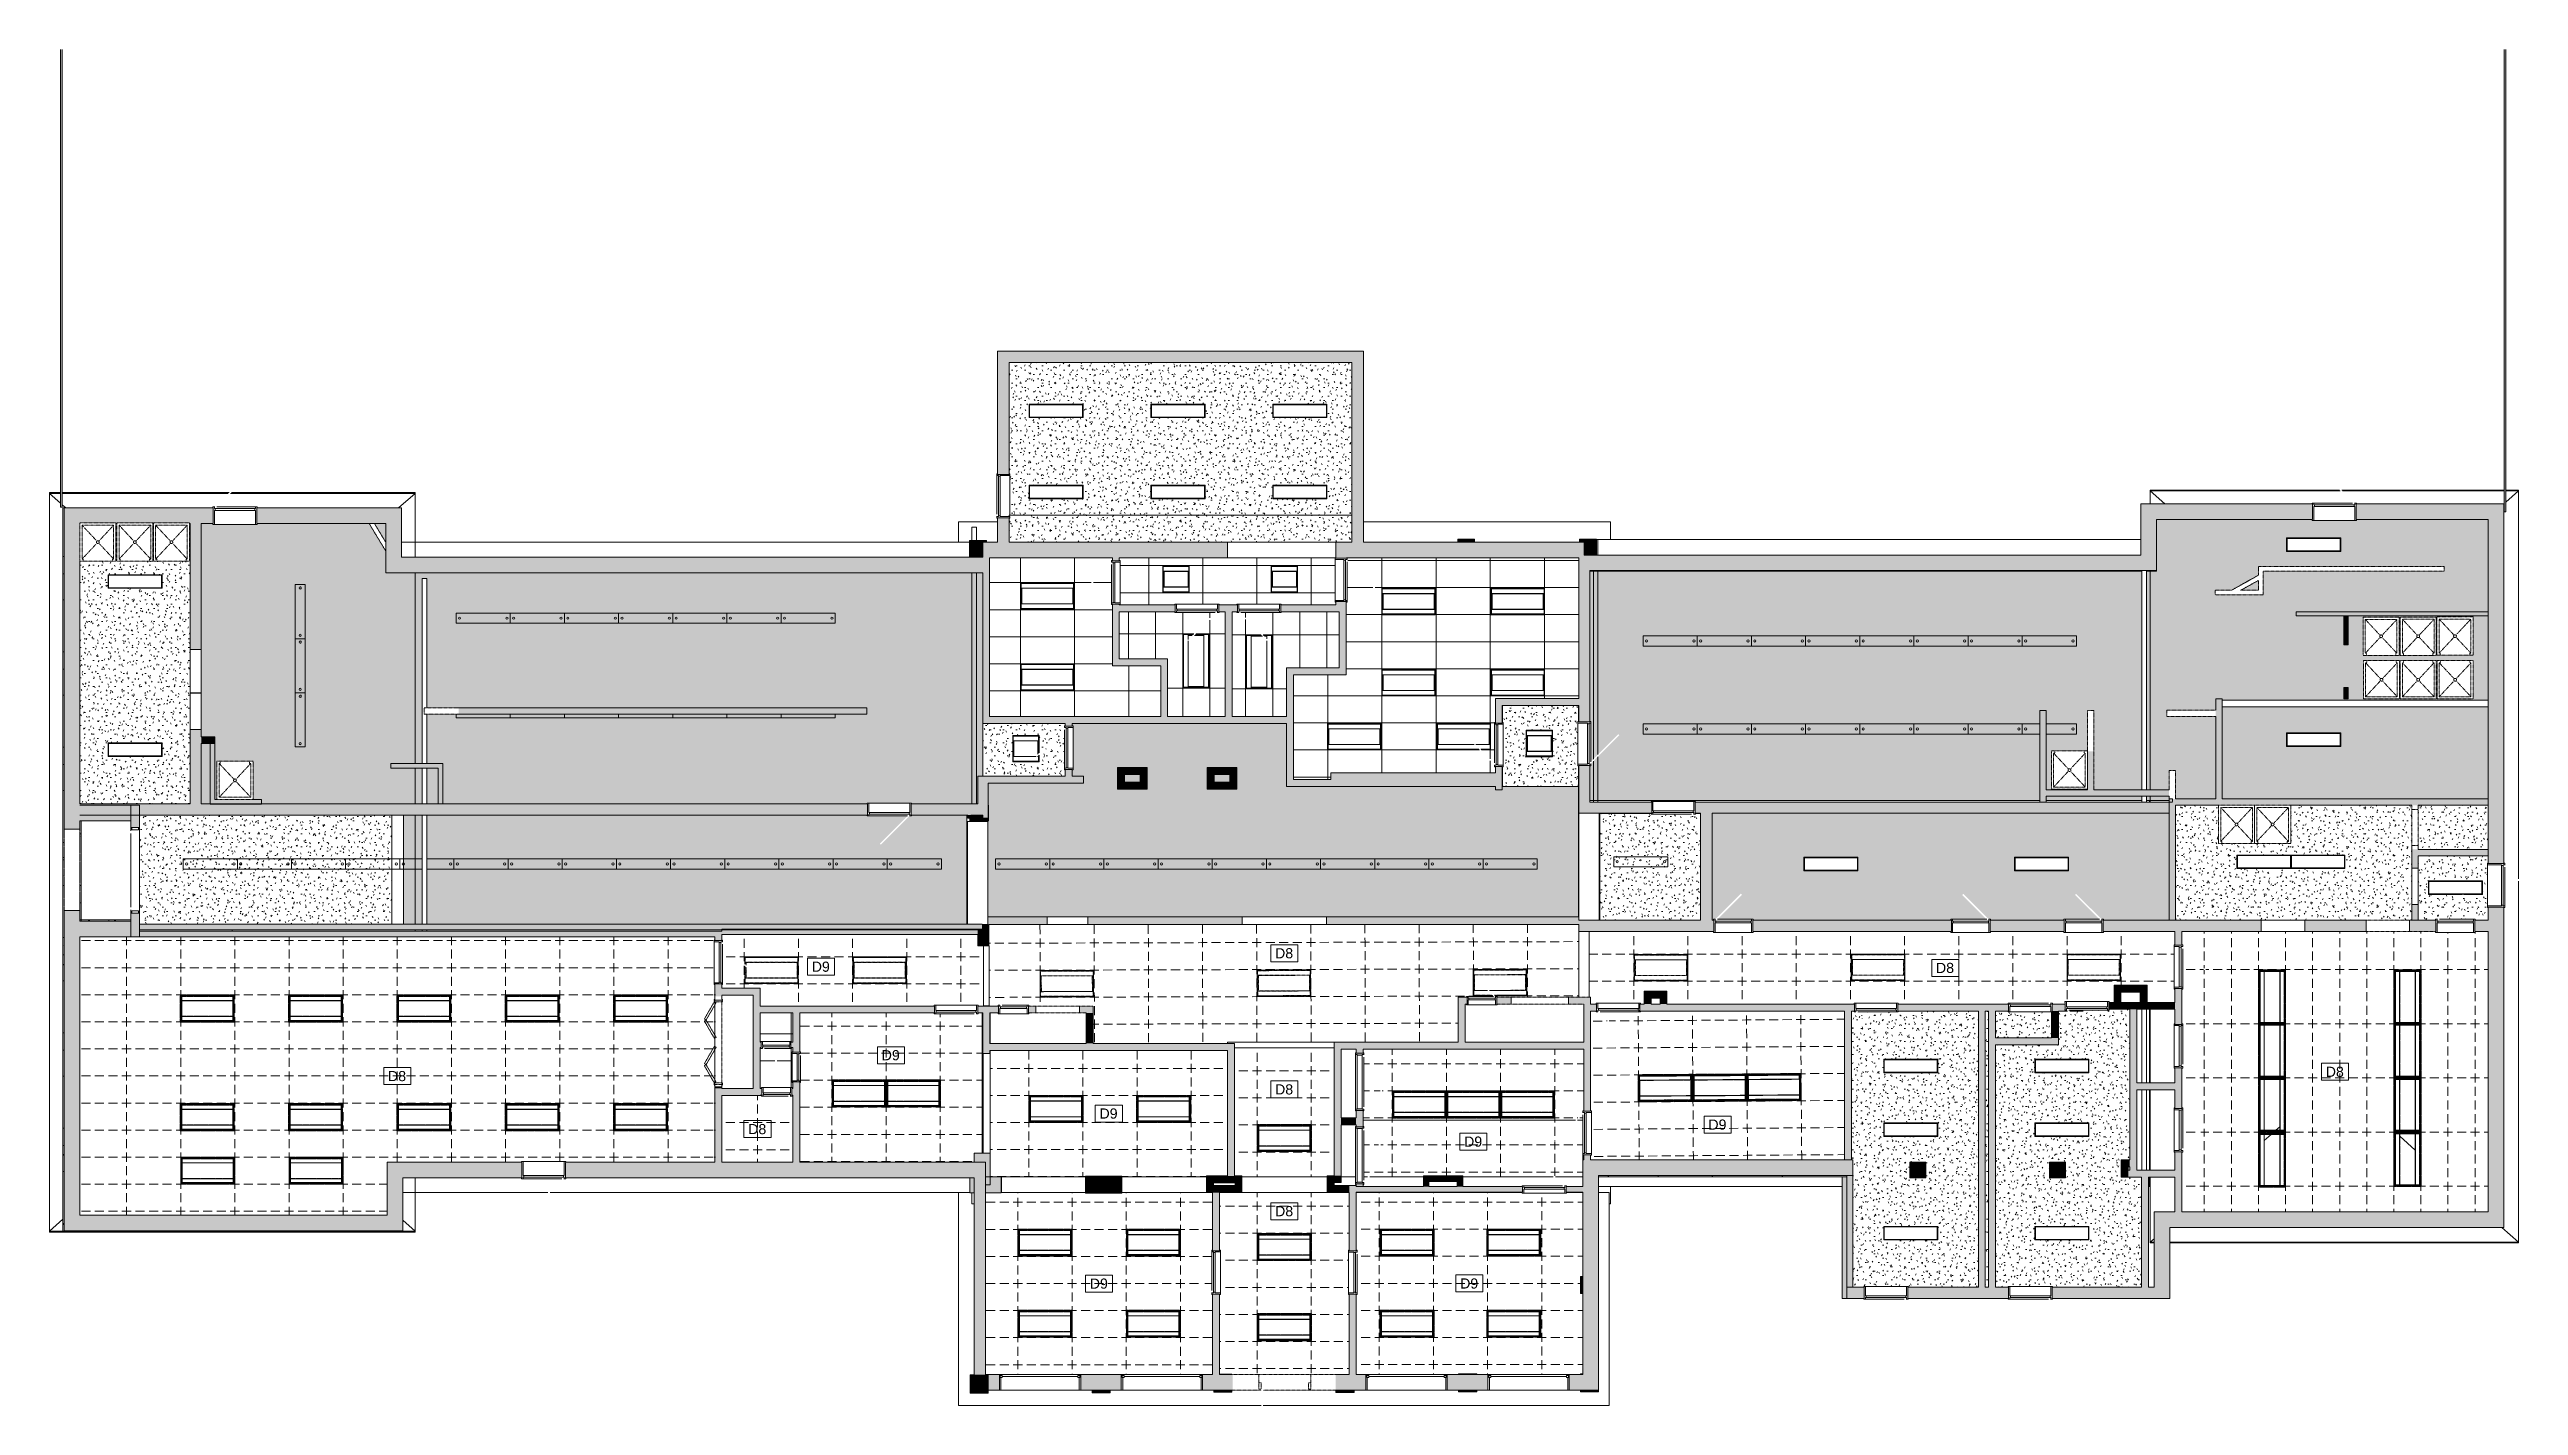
# Model space of a CAD drawing. Header units: inches. Extents: x 741 to 4565, y -315 to 887.
# Drawn here: x 2377 to 4565, y -315 to 887 of the extents above; entities that cross this region are included whole.
import ezdxf

# ---------------------------------------------------------------- set-up
doc = ezdxf.new("R2010")
doc.units = ezdxf.units.IN
doc.header["$MEASUREMENT"] = 0
for name, pattern in [('Dash 1_16_', [0.125, 0.0625, -0.0625]), ('Demolished', [0.1875, 0.125, -0.0625]), ('Overhead', [0.15625, 0.09375, -0.0625])]:
    doc.linetypes.add(name, pattern=pattern)
for name, color, linetype, lineweight in [('A-ANNO-KEYN', 231, 'Continuous', 9), ('A-CLNG', 13, 'Demolished', 9), ('A-CLNG-PATT', 13, 'Demolished', 9), ('A-DETL', 90, 'Continuous', 9), ('A-DETL-GENF', 92, 'Continuous', 9), ('A-DETL-MBND', 5, 'Continuous', 13), ('A-DETL-MEDM', 33, 'Continuous', 13), ('A-DOOR', 31, 'Continuous', 13), ('A-DOOR-FRAM', 31, 'Continuous', 20), ('A-GLAZ', 151, 'Continuous', 13), ('A-WALL', 113, 'Continuous', 13), ('A-WALL-PATT', 111, 'Continuous', 13), ('E-LITE-EQPM', 33, 'Demolished', 9), ('I-WALL', 2, 'Continuous', 13), ('P-SANR-FIXT', 6, 'Demolished', 9)]:
    doc.layers.add(name, color=color, linetype=linetype, lineweight=lineweight)
doc.styles.add('Arial', font='arial.ttf', dxfattribs={"height": 9})
pattern_1 = [(0, (0, 0), (30.72, 7.68), [1.267, -21.773, 1.267, -21.773, -122.88]), (0, (0, 0), (30.72, 7.68), [-46.08, 1.267, -44.813, 1.267, -21.773, -53.76]), (0, (0, 0), (30.72, 7.68), [-115.2, 1.267, -14.093, 1.267, -37.133]), (120, (11.52, 3.84), (-22.011075, 22.7643), [1.267, -21.773, 1.267, -21.773, -122.88]), (120, (11.52, 3.84), (-22.011075, 22.7643), [-46.08, 1.267, -44.813, 1.267, -21.773, -53.76]), (120, (11.52, 3.84), (-22.011075, 22.7643), [-115.2, 1.267, -14.093, 1.267, -37.133]), (240, (15.36, 19.2), (-8.708925, -30.4443), [1.267, -21.773, 1.267, -21.773, -122.88]), (240, (15.36, 19.2), (-8.708925, -30.4443), [-46.08, 1.267, -44.813, 1.267, -21.773, -53.76]), (240, (15.36, 19.2), (-8.708925, -30.4443), [-115.2, 1.267, -14.093, 1.267, -37.133])]
pattern_2 = [(0, (3425.421, 0), (15.36, 3.84), [1.267, -10.253, 1.267, -10.253, -61.44]), (0, (3425.421, 0), (15.36, 3.84), [-23.04, 1.267, -21.773, 1.267, -10.253, -26.88]), (0, (3425.421, 0), (15.36, 3.84), [-57.6, 1.267, -6.413, 1.267, -17.933]), (120, (3431.181, 1.92), (-11.005538, 11.38215), [1.267, -10.253, 1.267, -10.253, -61.44]), (120, (3431.181, 1.92), (-11.005538, 11.38215), [-23.04, 1.267, -21.773, 1.267, -10.253, -26.88]), (120, (3431.181, 1.92), (-11.005538, 11.38215), [-57.6, 1.267, -6.413, 1.267, -17.933]), (240, (3433.101, 9.6), (-4.354462, -15.22215), [1.267, -10.253, 1.267, -10.253, -61.44]), (240, (3433.101, 9.6), (-4.354462, -15.22215), [-23.04, 1.267, -21.773, 1.267, -10.253, -26.88]), (240, (3433.101, 9.6), (-4.354462, -15.22215), [-57.6, 1.267, -6.413, 1.267, -17.933])]
pattern_3 = [(0, (3662.997, -59.986), (48, -24), [4, -4, 8, -4, -28]), (0, (3662.997, -59.986), (48, -24), [-20, 8, -4, 8, -4, -4]), (0, (3662.997, -59.986), (48, -24), [-44, 4, 0]), (270, (3662.997, -59.986), (-48, -24), [4, -4, 8, -4, -4]), (270, (3662.997, -59.986), (-48, -24), [-20, 4, 0])]

msp = doc.modelspace()

# ---------------------------------------------------------------- texts
at = {"layer": 'A-ANNO-KEYN', "char_height": 9, "width": 19.695, "attachment_point": 1, "style": 'Arial'}
for s, insert in [('D8', (3463.2, 90.5)), ('D9', (3052.6, 78.6)), ('D8', (4048.9, 77.5)), ('D9', (3114.6, 0.1)), ('D8', (2677.1, -18.4)), ('D8', (4394.3, -14.6)), ('D8', (3463.2, -30.2)), ('D8', (2996.3, -65.4)), ('D9', (3307.6, -51.6)), ('D9', (3847.2, -61.4)), ('D9', (3630.7, -76.5)), ('D8', (3463.2, -138.2)), ('D9', (3299, -202.4)), ('D9', (3627.2, -202.3))]:
    msp.add_mtext(s, dxfattribs=dict(at, insert=insert))

# ---------------------------------------------------------------- blocks, each defined once
blk = doc.blocks.new('Basic Wall _ Exterior - Brick and CMU on MTL_ Stud - ___-6877941-FIRST FLOOR RCP DEMO')
at = {"layer": 'A-WALL-PATT', "lineweight": 9}
h = blk.add_hatch(dxfattribs=at)
h.set_pattern_fill('FP_4', color=256, style=0, pattern_type=2)
h.set_pattern_definition(pattern_1)
h.paths.add_polyline_path([(-1036.3, -161.2), (-735.2, -161.2), (-735.2, -160.2), (-1035.3, -160.2)], flags=0)
at = {"layer": 'A-WALL', "lineweight": 9}
for p, q in [((-1036.3, -161.2), (-735.2, -161.2)), ((-735.2, -161.2), (-735.2, -160.2))]:
    blk.add_line(p, q, dxfattribs=at)
blk = doc.blocks.new('Basic Wall _ Exterior - Brick and CMU on MTL_ Stud - ___-6877947-FIRST FLOOR RCP DEMO')
at = {"layer": 'A-WALL-PATT', "lineweight": 9}
h = blk.add_hatch(dxfattribs=at)
h.set_pattern_fill('FP_4', color=256, style=0, pattern_type=2)
h.set_pattern_definition(pattern_1)
h.paths.add_polyline_path([(-1036.3, -161.2), (-1035.3, -160.2), (-1035.3, 480.9), (-1036.3, 480.9), (-1036.3, -160.2)], flags=0)
h.paths.add_polyline_path([(-1021.4, 114.6), (-1020.3, 114.6), (-1020.3, 203.5), (-1021.4, 203.5), (-1021.4, 117.3)], flags=0)
at = {"layer": 'A-WALL', "lineweight": 9}
for p, q in [((-1035.3, 480.9), (-1036.3, 480.9)), ((-1036.3, -161.2), (-1036.3, 480.9)), ((-1020.3, 114.6), (-1020.3, 203.5))]:
    blk.add_line(p, q, dxfattribs=at)
blk = doc.blocks.new('Basic Wall _ Exterior - Brick and CMU on MTL_ Stud - ___-6877953-FIRST FLOOR RCP DEMO')
at = {"layer": 'A-WALL-PATT', "lineweight": 9}
h = blk.add_hatch(dxfattribs=at)
h.set_pattern_fill('FP_4', color=256, style=0, pattern_type=2)
h.set_pattern_definition(pattern_1)
h.paths.add_polyline_path([(-976.2, 114.6), (-976.2, 115.6), (-1021.4, 115.6), (-1021.4, 114.6), (-1012.8, 114.6)], flags=0)
at = {"layer": 'A-WALL', "lineweight": 9}
blk.add_line((-976.2, 115.6), (-1021.4, 115.6), dxfattribs=at)
blk = doc.blocks.new('Basic Wall _ Exterior - Brick and CMU on MTL_ Stud - ___-6877971-FIRST FLOOR RCP DEMO')
at = {"layer": 'A-WALL-PATT', "lineweight": 9}
h = blk.add_hatch(dxfattribs=at)
h.set_pattern_fill('FP_4', color=256, style=0, pattern_type=2)
h.set_pattern_definition(pattern_1)
h.paths.add_polyline_path([(544.3, -112.1), (544.3, -111.1), (324.3, -111.1), (324.3, -112.1), (495.6, -112.1)], flags=0)
h.paths.add_polyline_path([(544.3, -97.2), (544.3, -97.2), (542.6, -97.2)], flags=0)
at = {"layer": 'A-WALL', "lineweight": 9}
blk.add_line((324.3, -112.1), (544.3, -112.1), dxfattribs=at)
blk = doc.blocks.new('Door - Single - Solid Door 36_ x 84_-7220765-FIRST FLOOR RCP DEMO')
at = {"layer": 'A-DOOR', "lineweight": 9}
for p, q in [((-15.6, 6.8), (-15.6, 7.6)), ((-15.6, 7.6), (-14.1, 7.6)), ((-15.3, 6.8), (-15.6, 6.8)), ((-15.3, -7), (-15.3, 6.8)), ((-14.1, 7.6), (-14.1, -4.8)), ((22.1, 7.6), (-14.1, 7.6)), ((22.1, -4.8), (22.1, 7.6)), ((23.6, 7.6), (22.1, 7.6)), ((23.6, 6.8), (23.2, 6.8)), ((23.2, 6.8), (23.2, -7)), ((23.6, 6.8), (23.6, 7.6)), ((-15.6, -7.8), (-15.6, -7)), ((-15.6, -7), (-15.3, -7)), ((-14.1, -7.8), (-15.6, -7.8)), ((-14.1, -4.8), (-13.6, -4.8)), ((-13.6, -6.3), (-14.1, -6.3)), ((-14.1, -6.3), (-14.1, -7.8)), ((-14.1, -7.8), (-14, -7.8)), ((-13.6, -4.8), (-13.6, -6.3)), ((21.6, -4.8), (-13.6, -4.8)), ((-13.6, -6.3), (21.6, -6.3)), ((-12.1, -7.8), (22.1, -7.8)), ((21.6, -6.3), (21.6, -4.8)), ((21.6, -4.8), (22.1, -4.8)), ((22.1, -6.3), (21.6, -6.3)), ((22.1, -7.8), (22.1, -6.3)), ((23.6, -7.8), (22.1, -7.8)), ((23.2, -7), (23.6, -7)), ((23.6, -7.8), (23.6, -7))]:
    blk.add_line(p, q, dxfattribs=at)
blk = doc.blocks.new('Door-Exterior-Double-Two_Lite - 72_ x 80_-7116274-FIRST FLOOR RCP DEMO')
at = {"layer": 'A-DOOR-FRAM', "color": 8}
for p, q in [((-36, 3.0625), (-38, 3.0625)), ((-38, 3.0625), (-38, -2.6875)), ((-36, -2.6875), (-36, 3.0625)), ((36, 3.0625), (36, -2.6875)), ((38, 3.0625), (36, 3.0625)), ((38, -2.6875), (38, 3.0625)), ((-38, -2.6875), (-36, -2.6875)), ((36, -2.6875), (38, -2.6875))]:
    blk.add_line(p, q, dxfattribs=at)
blk = doc.blocks.new('Door-Exterior-Single-Two_Lite - 42_ x 84_-6876867-FIRST FLOOR RCP DEMO')
at = {"layer": 'A-DOOR-FRAM', "color": 250, "linetype": 'Demolished'}
for p, q in [((-21, 6.1875), (-23, 6.1875)), ((-23, 6.1875), (-23, 0.4375)), ((-23, 0.4375), (-21, 0.4375)), ((-21, 0.4375), (-21, 6.1875)), ((21, 6.1875), (21, 0.4375)), ((23, 6.1875), (21, 6.1875)), ((21, 0.4375), (23, 0.4375)), ((23, 0.4375), (23, 6.1875))]:
    blk.add_line(p, q, dxfattribs=at)
blk = doc.blocks.new('Door - Single - Solid Door 24_ x 80_-7207683-FIRST FLOOR RCP DEMO')
at = {"layer": 'A-DOOR', "lineweight": 9}
for p, q in [((-9.6, 3.9), (-8.1, 3.9)), ((-9.6, 3.2), (-9.6, 3.9)), ((-9.3, 3.2), (-9.6, 3.2)), ((-9.3, -3), (-9.3, 3.2)), ((-8.1, 3.9), (-8.1, 2.4)), ((-8, 3.9), (-8.1, 3.9)), ((-8.1, 2.4), (-7.6, 2.4)), ((-7.6, 0.9), (-8.1, 0.9)), ((-8.1, 0.9), (-8.1, -3.7)), ((-7.6, 2.4), (-7.6, 0.9)), ((15.6, 2.4), (-7.6, 2.4)), ((-7.6, 0.9), (15.6, 0.9)), ((16.1, 3.9), (-6.1, 3.9)), ((15.6, 0.9), (15.6, 2.4)), ((15.6, 2.4), (16.1, 2.4)), ((16.1, 0.9), (15.6, 0.9)), ((16.1, 2.4), (16.1, 3.9)), ((16.1, 3.9), (17.6, 3.9)), ((16.1, -3.7), (16.1, 0.9)), ((17.6, 3.2), (17.2, 3.2)), ((17.2, 3.2), (17.2, -3)), ((17.6, 3.2), (17.6, 3.9)), ((-9.6, -3.7), (-9.6, -3)), ((-9.6, -3), (-9.3, -3)), ((-8.1, -3.7), (-9.6, -3.7)), ((-8.1, -3.7), (16.1, -3.7)), ((16.1, -3.7), (17.6, -3.7)), ((17.2, -3), (17.6, -3)), ((17.6, -3.7), (17.6, -3))]:
    blk.add_line(p, q, dxfattribs=at)
blk = doc.blocks.new('Door - Single - Solid Door 28_ x 84_-7220000-FIRST FLOOR RCP DEMO')
at = {"layer": 'A-DOOR', "lineweight": 9}
for p, q in [((-9.6, 3.9), (-8.1, 3.9)), ((-9.6, 3.2), (-9.6, 3.9)), ((-9.3, 3.2), (-9.6, 3.2)), ((-9.3, -3), (-9.3, 3.2)), ((-8.1, 3.9), (-8.1, 2.4)), ((-8, 3.9), (-8.1, 3.9)), ((-8.1, 2.4), (-7.6, 2.4)), ((-7.6, 0.9), (-8.1, 0.9)), ((-8.1, 0.9), (-8.1, -3.7)), ((-7.6, 2.4), (-7.6, 0.9)), ((15.6, 2.4), (-7.6, 2.4)), ((-7.6, 0.9), (15.6, 0.9)), ((16.1, 3.9), (-6.1, 3.9)), ((15.6, 0.9), (15.6, 2.4)), ((15.6, 2.4), (16.1, 2.4)), ((16.1, 0.9), (15.6, 0.9)), ((16.1, 2.4), (16.1, 3.9)), ((16.1, 3.9), (17.6, 3.9)), ((16.1, -3.7), (16.1, 0.9)), ((17.6, 3.2), (17.2, 3.2)), ((17.2, 3.2), (17.2, -3)), ((17.6, 3.2), (17.6, 3.9)), ((-9.6, -3.7), (-9.6, -3)), ((-9.6, -3), (-9.3, -3)), ((-8.1, -3.7), (-9.6, -3.7)), ((-8.1, -3.7), (16.1, -3.7)), ((16.1, -3.7), (17.6, -3.7)), ((17.2, -3), (17.6, -3)), ((17.6, -3.7), (17.6, -3))]:
    blk.add_line(p, q, dxfattribs=at)
blk = doc.blocks.new('Door - Single - Solid Door 36_ x 84_-7207561-FIRST FLOOR RCP DEMO')
at = {"layer": 'A-DOOR', "lineweight": 9}
for p, q in [((-15.6, 7.8), (-14.1, 7.8)), ((-15.6, 7), (-15.6, 7.8)), ((-15.3, 7), (-15.6, 7)), ((-15.3, -6.8), (-15.3, 7)), ((-14.1, 7.8), (-14.1, 6.3)), ((-14, 7.8), (-14.1, 7.8)), ((-14.1, 6.3), (-13.6, 6.3)), ((-13.6, 4.8), (-14.1, 4.8)), ((-14.1, 4.8), (-14.1, -7.6)), ((-13.6, 6.3), (-13.6, 4.8)), ((21.6, 6.3), (-13.6, 6.3)), ((-13.6, 4.8), (21.6, 4.8)), ((22.1, 7.8), (-12.1, 7.8)), ((21.6, 4.8), (21.6, 6.3)), ((21.6, 6.3), (22.1, 6.3)), ((22.1, 4.8), (21.6, 4.8)), ((22.1, 6.3), (22.1, 7.8)), ((22.1, 7.8), (23.6, 7.8)), ((22.1, -7.6), (22.1, 4.8)), ((23.6, 7), (23.2, 7)), ((23.2, 7), (23.2, -6.8)), ((23.6, 7), (23.6, 7.8)), ((-15.6, -7.6), (-15.6, -6.8)), ((-15.6, -6.8), (-15.3, -6.8)), ((-14.1, -7.6), (-15.6, -7.6)), ((-14.1, -7.6), (22.1, -7.6)), ((22.1, -7.6), (23.6, -7.6)), ((23.2, -6.8), (23.6, -6.8)), ((23.6, -7.6), (23.6, -6.8))]:
    blk.add_line(p, q, dxfattribs=at)
blk = doc.blocks.new('Door - Single - Solid Door 36_ x 84_-7220078-FIRST FLOOR RCP DEMO')
at = {"layer": 'A-DOOR', "lineweight": 9}
for p, q in [((-15.6, 3.9), (-14.1, 3.9)), ((-15.6, 3.2), (-15.6, 3.9)), ((-15.3, 3.2), (-15.6, 3.2)), ((-15.3, -3), (-15.3, 3.2)), ((-14.1, 3.9), (-14.1, 2.4)), ((-14, 3.9), (-14.1, 3.9)), ((-14.1, 2.4), (-13.6, 2.4)), ((-13.6, 0.9), (-14.1, 0.9)), ((-14.1, 0.9), (-14.1, -3.7)), ((-13.6, 2.4), (-13.6, 0.9)), ((21.6, 2.4), (-13.6, 2.4)), ((-13.6, 0.9), (21.6, 0.9)), ((22.1, 3.9), (-12.1, 3.9)), ((21.6, 0.9), (21.6, 2.4)), ((21.6, 2.4), (22.1, 2.4)), ((22.1, 0.9), (21.6, 0.9)), ((22.1, 2.4), (22.1, 3.9)), ((22.1, 3.9), (23.6, 3.9)), ((22.1, -3.7), (22.1, 0.9)), ((23.6, 3.2), (23.2, 3.2)), ((23.2, 3.2), (23.2, -3)), ((23.6, 3.2), (23.6, 3.9)), ((-15.6, -3.7), (-15.6, -3)), ((-15.6, -3), (-15.3, -3)), ((-14.1, -3.7), (-15.6, -3.7)), ((-14.1, -3.7), (22.1, -3.7)), ((22.1, -3.7), (23.6, -3.7)), ((23.2, -3), (23.6, -3)), ((23.6, -3.7), (23.6, -3))]:
    blk.add_line(p, q, dxfattribs=at)
blk = doc.blocks.new('Door - Single - Solid Door 36_ x 84_-7220995-FIRST FLOOR RCP DEMO')
at = {"layer": 'A-DOOR', "lineweight": 9}
for p, q in [((-15.6, 5.8), (-14.1, 5.8)), ((-15.6, 5), (-15.6, 5.8)), ((-15.3, 5), (-15.6, 5)), ((-15.3, -4.8), (-15.3, 5)), ((-14.1, 5.8), (-14.1, 4.3)), ((-14, 5.8), (-14.1, 5.8)), ((-14.1, 4.3), (-13.6, 4.3)), ((-13.6, 2.8), (-14.1, 2.8)), ((-14.1, 2.8), (-14.1, -5.6)), ((-13.6, 4.3), (-13.6, 2.8)), ((21.6, 4.3), (-13.6, 4.3)), ((-13.6, 2.8), (21.6, 2.8)), ((22.1, 5.8), (-12.1, 5.8)), ((21.6, 2.8), (21.6, 4.3)), ((21.6, 4.3), (22.1, 4.3)), ((22.1, 2.8), (21.6, 2.8)), ((22.1, 4.3), (22.1, 5.8)), ((22.1, 5.8), (23.6, 5.8)), ((22.1, -5.6), (22.1, 2.8)), ((23.6, 5), (23.2, 5)), ((23.2, 5), (23.2, -4.8)), ((23.6, 5), (23.6, 5.8)), ((-15.6, -5.6), (-15.6, -4.8)), ((-15.6, -4.8), (-15.3, -4.8)), ((-14.1, -5.6), (-15.6, -5.6)), ((-14.1, -5.6), (22.1, -5.6)), ((22.1, -5.6), (23.6, -5.6)), ((23.2, -4.8), (23.6, -4.8)), ((23.6, -5.6), (23.6, -4.8))]:
    blk.add_line(p, q, dxfattribs=at)
blk = doc.blocks.new('Door - Single - Solid Door 36_ x 84_-7219896-FIRST FLOOR RCP DEMO')
at = {"layer": 'A-DOOR', "lineweight": 9}
for p, q in [((-15.6, 5.8), (-14.1, 5.8)), ((-15.6, 5), (-15.6, 5.8)), ((-15.3, 5), (-15.6, 5)), ((-15.3, -4.8), (-15.3, 5)), ((-14.1, 5.8), (-14.1, 4.3)), ((-14, 5.8), (-14.1, 5.8)), ((-14.1, 4.3), (-13.6, 4.3)), ((-13.6, 2.8), (-14.1, 2.8)), ((-14.1, 2.8), (-14.1, -5.6)), ((-13.6, 4.3), (-13.6, 2.8)), ((21.6, 4.3), (-13.6, 4.3)), ((-13.6, 2.8), (21.6, 2.8)), ((22.1, 5.8), (-12.1, 5.8)), ((21.6, 2.8), (21.6, 4.3)), ((21.6, 4.3), (22.1, 4.3)), ((22.1, 2.8), (21.6, 2.8)), ((22.1, 4.3), (22.1, 5.8)), ((22.1, 5.8), (23.6, 5.8)), ((22.1, -5.6), (22.1, 2.8)), ((23.6, 5), (23.2, 5)), ((23.2, 5), (23.2, -4.8)), ((23.6, 5), (23.6, 5.8)), ((-15.6, -5.6), (-15.6, -4.8)), ((-15.6, -4.8), (-15.3, -4.8)), ((-14.1, -5.6), (-15.6, -5.6)), ((-14.1, -5.6), (22.1, -5.6)), ((22.1, -5.6), (23.6, -5.6)), ((23.2, -4.8), (23.6, -4.8)), ((23.6, -5.6), (23.6, -4.8))]:
    blk.add_line(p, q, dxfattribs=at)
blk = doc.blocks.new('Door - Single - Solid Door 36_ x 84_-7220333-FIRST FLOOR RCP DEMO')
at = {"layer": 'A-DOOR', "lineweight": 9}
for p, q in [((-15.6, 2.3), (-15.6, 3.1)), ((-15.6, 3.1), (-14.1, 3.1)), ((-15.3, 2.3), (-15.6, 2.3)), ((-15.3, -2.5), (-15.3, 2.3)), ((-14.1, 3.1), (-14.1, -0.3)), ((22.1, 3.1), (-14.1, 3.1)), ((22.1, -0.3), (22.1, 3.1)), ((23.6, 3.1), (22.1, 3.1)), ((23.6, 2.3), (23.2, 2.3)), ((23.2, 2.3), (23.2, -2.5)), ((23.6, 2.3), (23.6, 3.1)), ((-15.6, -3.3), (-15.6, -2.5)), ((-15.6, -2.5), (-15.3, -2.5)), ((-14.1, -3.3), (-15.6, -3.3)), ((-14.1, -0.3), (-13.6, -0.3)), ((-13.6, -1.8), (-14.1, -1.8)), ((-14.1, -1.8), (-14.1, -3.3)), ((-14.1, -3.3), (-14, -3.3)), ((-13.6, -0.3), (-13.6, -1.8)), ((21.6, -0.3), (-13.6, -0.3)), ((-13.6, -1.8), (21.6, -1.8)), ((-12.1, -3.3), (22.1, -3.3)), ((21.6, -1.8), (21.6, -0.3)), ((21.6, -0.3), (22.1, -0.3)), ((22.1, -1.8), (21.6, -1.8)), ((22.1, -3.3), (22.1, -1.8)), ((23.6, -3.3), (22.1, -3.3)), ((23.2, -2.5), (23.6, -2.5)), ((23.6, -3.3), (23.6, -2.5))]:
    blk.add_line(p, q, dxfattribs=at)
blk = doc.blocks.new('Door - Single - Solid Door 36_ x 84_-7220308-FIRST FLOOR RCP DEMO')
at = {"layer": 'A-DOOR', "lineweight": 9}
for p, q in [((-15.6, 3), (-15.6, 3.7)), ((-15.6, 3.7), (-14.1, 3.7)), ((-15.3, 3), (-15.6, 3)), ((-15.3, -3.2), (-15.3, 3)), ((-14.1, 3.7), (-14.1, -0.9)), ((22.1, 3.7), (-14.1, 3.7)), ((22.1, -0.9), (22.1, 3.7)), ((23.6, 3.7), (22.1, 3.7)), ((23.6, 3), (23.2, 3)), ((23.2, 3), (23.2, -3.2)), ((23.6, 3), (23.6, 3.7)), ((-15.6, -3.9), (-15.6, -3.2)), ((-15.6, -3.2), (-15.3, -3.2)), ((-14.1, -3.9), (-15.6, -3.9)), ((-14.1, -0.9), (-13.6, -0.9)), ((-13.6, -2.4), (-14.1, -2.4)), ((-14.1, -2.4), (-14.1, -3.9)), ((-14.1, -3.9), (-14, -3.9)), ((-13.6, -0.9), (-13.6, -2.4)), ((21.6, -0.9), (-13.6, -0.9)), ((-13.6, -2.4), (21.6, -2.4)), ((-12.1, -3.9), (22.1, -3.9)), ((21.6, -2.4), (21.6, -0.9)), ((21.6, -0.9), (22.1, -0.9)), ((22.1, -2.4), (21.6, -2.4)), ((22.1, -3.9), (22.1, -2.4)), ((23.6, -3.9), (22.1, -3.9)), ((23.2, -3.2), (23.6, -3.2)), ((23.6, -3.9), (23.6, -3.2))]:
    blk.add_line(p, q, dxfattribs=at)
blk = doc.blocks.new('Door - Single - Solid Door 36_ x 84_-7207624-FIRST FLOOR RCP DEMO')
at = {"layer": 'A-DOOR', "lineweight": 9}
for p, q in [((-15.6, 3.9), (-14.1, 3.9)), ((-15.6, 3.2), (-15.6, 3.9)), ((-15.3, 3.2), (-15.6, 3.2)), ((-15.3, -3), (-15.3, 3.2)), ((-14.1, 3.9), (-14.1, 2.4)), ((-14, 3.9), (-14.1, 3.9)), ((-14.1, 2.4), (-13.6, 2.4)), ((-13.6, 0.9), (-14.1, 0.9)), ((-14.1, 0.9), (-14.1, -3.7)), ((-13.6, 2.4), (-13.6, 0.9)), ((21.6, 2.4), (-13.6, 2.4)), ((-13.6, 0.9), (21.6, 0.9)), ((22.1, 3.9), (-12.1, 3.9)), ((21.6, 0.9), (21.6, 2.4)), ((21.6, 2.4), (22.1, 2.4)), ((22.1, 0.9), (21.6, 0.9)), ((22.1, 2.4), (22.1, 3.9)), ((22.1, 3.9), (23.6, 3.9)), ((22.1, -3.7), (22.1, 0.9)), ((23.6, 3.2), (23.2, 3.2)), ((23.2, 3.2), (23.2, -3)), ((23.6, 3.2), (23.6, 3.9)), ((-15.6, -3.7), (-15.6, -3)), ((-15.6, -3), (-15.3, -3)), ((-14.1, -3.7), (-15.6, -3.7)), ((-14.1, -3.7), (22.1, -3.7)), ((22.1, -3.7), (23.6, -3.7)), ((23.2, -3), (23.6, -3)), ((23.6, -3.7), (23.6, -3))]:
    blk.add_line(p, q, dxfattribs=at)
blk = doc.blocks.new('Door - Single - Solid Door 36_ x 84_-7220487-FIRST FLOOR RCP DEMO')
at = {"layer": 'A-DOOR', "lineweight": 9}
for p, q in [((-15.6, 3), (-15.6, 3.7)), ((-15.6, 3.7), (-14.1, 3.7)), ((-15.3, 3), (-15.6, 3)), ((-15.3, -3.2), (-15.3, 3)), ((-14.1, 3.7), (-14.1, -0.9)), ((22.1, 3.7), (-14.1, 3.7)), ((22.1, -0.9), (22.1, 3.7)), ((23.6, 3.7), (22.1, 3.7)), ((23.6, 3), (23.2, 3)), ((23.2, 3), (23.2, -3.2)), ((23.6, 3), (23.6, 3.7)), ((-15.6, -3.9), (-15.6, -3.2)), ((-15.6, -3.2), (-15.3, -3.2)), ((-14.1, -3.9), (-15.6, -3.9)), ((-14.1, -0.9), (-13.6, -0.9)), ((-13.6, -2.4), (-14.1, -2.4)), ((-14.1, -2.4), (-14.1, -3.9)), ((-14.1, -3.9), (-14, -3.9)), ((-13.6, -0.9), (-13.6, -2.4)), ((21.6, -0.9), (-13.6, -0.9)), ((-13.6, -2.4), (21.6, -2.4)), ((-12.1, -3.9), (22.1, -3.9)), ((21.6, -2.4), (21.6, -0.9)), ((21.6, -0.9), (22.1, -0.9)), ((22.1, -2.4), (21.6, -2.4)), ((22.1, -3.9), (22.1, -2.4)), ((23.6, -3.9), (22.1, -3.9)), ((23.2, -3.2), (23.6, -3.2)), ((23.6, -3.9), (23.6, -3.2))]:
    blk.add_line(p, q, dxfattribs=at)
blk = doc.blocks.new('Door - Single - Solid Door 32_ x 84_-7220737-FIRST FLOOR RCP DEMO')
at = {"layer": 'A-DOOR', "lineweight": 9}
for p, q in [((-13.6, 5), (-13.6, 5.7)), ((-13.6, 5.7), (-12.1, 5.7)), ((-13.3, 5), (-13.6, 5)), ((-13.3, -5.2), (-13.3, 5)), ((-12.1, 5.7), (-12.1, -2.9)), ((20.1, 5.7), (-12.1, 5.7)), ((20.1, -2.9), (20.1, 5.7)), ((21.6, 5.7), (20.1, 5.7)), ((21.6, 5), (21.2, 5)), ((21.2, 5), (21.2, -5.2)), ((21.6, 5), (21.6, 5.7)), ((-13.6, -5.9), (-13.6, -5.2)), ((-13.6, -5.2), (-13.3, -5.2)), ((-12.1, -5.9), (-13.6, -5.9)), ((-12.1, -2.9), (-11.6, -2.9)), ((-11.6, -4.4), (-12.1, -4.4)), ((-12.1, -4.4), (-12.1, -5.9)), ((-12.1, -5.9), (-12, -5.9)), ((-11.6, -2.9), (-11.6, -4.4)), ((19.6, -2.9), (-11.6, -2.9)), ((-11.6, -4.4), (19.6, -4.4)), ((-10.1, -5.9), (20.1, -5.9)), ((19.6, -4.4), (19.6, -2.9)), ((19.6, -2.9), (20.1, -2.9)), ((20.1, -4.4), (19.6, -4.4)), ((20.1, -5.9), (20.1, -4.4)), ((21.6, -5.9), (20.1, -5.9)), ((21.2, -5.2), (21.6, -5.2)), ((21.6, -5.9), (21.6, -5.2))]:
    blk.add_line(p, q, dxfattribs=at)
blk = doc.blocks.new('Door - Single - Solid Door 32_ x 84_-7220631-FIRST FLOOR RCP DEMO')
at = {"layer": 'A-DOOR', "lineweight": 9}
for p, q in [((-13.6, 5.9), (-12.1, 5.9)), ((-13.6, 5.2), (-13.6, 5.9)), ((-13.3, 5.2), (-13.6, 5.2)), ((-13.3, -5), (-13.3, 5.2)), ((-12.1, 5.9), (-12.1, 4.4)), ((-12, 5.9), (-12.1, 5.9)), ((-12.1, 4.4), (-11.6, 4.4)), ((-11.6, 2.9), (-12.1, 2.9)), ((-12.1, 2.9), (-12.1, -5.7)), ((-11.6, 4.4), (-11.6, 2.9)), ((19.6, 4.4), (-11.6, 4.4)), ((-11.6, 2.9), (19.6, 2.9)), ((20.1, 5.9), (-10.1, 5.9)), ((19.6, 2.9), (19.6, 4.4)), ((19.6, 4.4), (20.1, 4.4)), ((20.1, 2.9), (19.6, 2.9)), ((20.1, 4.4), (20.1, 5.9)), ((20.1, 5.9), (21.6, 5.9)), ((20.1, -5.7), (20.1, 2.9)), ((21.6, 5.2), (21.2, 5.2)), ((21.2, 5.2), (21.2, -5)), ((21.6, 5.2), (21.6, 5.9)), ((-13.6, -5.7), (-13.6, -5)), ((-13.6, -5), (-13.3, -5)), ((-12.1, -5.7), (-13.6, -5.7)), ((-12.1, -5.7), (20.1, -5.7)), ((20.1, -5.7), (21.6, -5.7)), ((21.2, -5), (21.6, -5)), ((21.6, -5.7), (21.6, -5))]:
    blk.add_line(p, q, dxfattribs=at)
blk = doc.blocks.new('Door - Single - Solid Door 36_ x 84_-7220684-FIRST FLOOR RCP DEMO')
at = {"layer": 'A-DOOR', "lineweight": 9}
for p, q in [((-15.6, 7.8), (-14.1, 7.8)), ((-15.6, 7), (-15.6, 7.8)), ((-15.3, 7), (-15.6, 7)), ((-15.3, -6.8), (-15.3, 7)), ((-14.1, 7.8), (-14.1, 6.3)), ((-14, 7.8), (-14.1, 7.8)), ((-14.1, 6.3), (-13.6, 6.3)), ((-13.6, 4.8), (-14.1, 4.8)), ((-14.1, 4.8), (-14.1, -7.6)), ((-13.6, 6.3), (-13.6, 4.8)), ((21.6, 6.3), (-13.6, 6.3)), ((-13.6, 4.8), (21.6, 4.8)), ((22.1, 7.8), (-12.1, 7.8)), ((21.6, 4.8), (21.6, 6.3)), ((21.6, 6.3), (22.1, 6.3)), ((22.1, 4.8), (21.6, 4.8)), ((22.1, 6.3), (22.1, 7.8)), ((22.1, 7.8), (23.6, 7.8)), ((22.1, -7.6), (22.1, 4.8)), ((23.6, 7), (23.2, 7)), ((23.2, 7), (23.2, -6.8)), ((23.6, 7), (23.6, 7.8)), ((-15.6, -7.6), (-15.6, -6.8)), ((-15.6, -6.8), (-15.3, -6.8)), ((-14.1, -7.6), (-15.6, -7.6)), ((-14.1, -7.6), (22.1, -7.6)), ((22.1, -7.6), (23.6, -7.6)), ((23.2, -6.8), (23.6, -6.8)), ((23.6, -7.6), (23.6, -6.8))]:
    blk.add_line(p, q, dxfattribs=at)
blk = doc.blocks.new('Shower Stall - Rectangular - 34_x32_ - Private-6857341-FIRST FLOOR RCP DEMO')
at = {"layer": 'P-SANR-FIXT', "color": 7}
for p, q in [((0, 0), (0, 32)), ((0, 32), (32, 32)), ((2, 30), (15.5, 17.4)), ((2, 2), (2, 30)), ((2, 30), (32, 30)), ((18.5, 17.4), (32, 30)), ((32, 32), (34, 32)), ((32, 30), (32, 29)), ((32, 29), (34, 29)), ((34, 32), (34, 0)), ((15.5, 14.6), (2, 2)), ((32, 2), (2, 2)), ((18.5, 14.6), (32, 2)), ((32, 3), (32, 2)), ((32, 3), (34, 3)), ((32, 0), (0, 0)), ((34, 0), (32, 0))]:
    blk.add_line(p, q, dxfattribs=at)
blk.add_circle((17, 16), 1.25, dxfattribs=at)
for start, end in [(0, 180), (180, 360)]:
    blk.add_arc((17, 16), 1.25, start, end, dxfattribs=at)
blk = doc.blocks.new('Door - Single - Solid Door 36_ x 84_-7220982-FIRST FLOOR RCP DEMO')
at = {"layer": 'A-DOOR', "lineweight": 9}
for p, q in [((-15.6, 5.4), (-14.1, 5.4)), ((-15.6, 4.7), (-15.6, 5.4)), ((-15.3, 4.7), (-15.6, 4.7)), ((-15.3, -4.5), (-15.3, 4.7)), ((-14.1, 5.4), (-14.1, 3.9)), ((-14, 5.4), (-14.1, 5.4)), ((-14.1, 3.9), (-13.6, 3.9)), ((-13.6, 2.4), (-14.1, 2.4)), ((-14.1, 2.4), (-14.1, -5.2)), ((-13.6, 3.9), (-13.6, 2.4)), ((21.6, 3.9), (-13.6, 3.9)), ((-13.6, 2.4), (21.6, 2.4)), ((22.1, 5.4), (-12.1, 5.4)), ((21.6, 2.4), (21.6, 3.9)), ((21.6, 3.9), (22.1, 3.9)), ((22.1, 2.4), (21.6, 2.4)), ((22.1, 3.9), (22.1, 5.4)), ((22.1, 5.4), (23.6, 5.4)), ((22.1, -5.2), (22.1, 2.4)), ((23.6, 4.7), (23.2, 4.7)), ((23.2, 4.7), (23.2, -4.5)), ((23.6, 4.7), (23.6, 5.4)), ((-15.6, -5.2), (-15.6, -4.5)), ((-15.6, -4.5), (-15.3, -4.5)), ((-14.1, -5.2), (-15.6, -5.2)), ((-14.1, -5.2), (22.1, -5.2)), ((22.1, -5.2), (23.6, -5.2)), ((23.2, -4.5), (23.6, -4.5)), ((23.6, -5.2), (23.6, -4.5))]:
    blk.add_line(p, q, dxfattribs=at)
blk = doc.blocks.new('Door - Single - Solid Door 36_ x 84_-7221003-FIRST FLOOR RCP DEMO')
at = {"layer": 'A-DOOR', "lineweight": 9}
for p, q in [((-15.6, 4.8), (-15.6, 5.6)), ((-15.6, 5.6), (-14.1, 5.6)), ((-15.3, 4.8), (-15.6, 4.8)), ((-15.3, -5), (-15.3, 4.8)), ((-14.1, 5.6), (-14.1, -2.8)), ((22.1, 5.6), (-14.1, 5.6)), ((22.1, -2.8), (22.1, 5.6)), ((23.6, 5.6), (22.1, 5.6)), ((23.6, 4.8), (23.2, 4.8)), ((23.2, 4.8), (23.2, -5)), ((23.6, 4.8), (23.6, 5.6)), ((-15.6, -5.8), (-15.6, -5)), ((-15.6, -5), (-15.3, -5)), ((-14.1, -5.8), (-15.6, -5.8)), ((-14.1, -2.8), (-13.6, -2.8)), ((-13.6, -4.3), (-14.1, -4.3)), ((-14.1, -4.3), (-14.1, -5.8)), ((-14.1, -5.8), (-14, -5.8)), ((-13.6, -2.8), (-13.6, -4.3)), ((21.6, -2.8), (-13.6, -2.8)), ((-13.6, -4.3), (21.6, -4.3)), ((-12.1, -5.8), (22.1, -5.8)), ((21.6, -4.3), (21.6, -2.8)), ((21.6, -2.8), (22.1, -2.8)), ((22.1, -4.3), (21.6, -4.3)), ((22.1, -5.8), (22.1, -4.3)), ((23.6, -5.8), (22.1, -5.8)), ((23.2, -5), (23.6, -5)), ((23.6, -5.8), (23.6, -5))]:
    blk.add_line(p, q, dxfattribs=at)
blk = doc.blocks.new('Door - Single - Solid Door 36_ x 84_-7207579-FIRST FLOOR RCP DEMO')
at = {"layer": 'A-DOOR', "lineweight": 9}
for p, q in [((-15.6, 7.8), (-14.1, 7.8)), ((-15.6, 7), (-15.6, 7.8)), ((-15.3, 7), (-15.6, 7)), ((-15.3, -6.8), (-15.3, 7)), ((-14.1, 7.8), (-14.1, 6.3)), ((-14, 7.8), (-14.1, 7.8)), ((-14.1, 6.3), (-13.6, 6.3)), ((-13.6, 4.8), (-14.1, 4.8)), ((-14.1, 4.8), (-14.1, -7.6)), ((-13.6, 6.3), (-13.6, 4.8)), ((21.6, 6.3), (-13.6, 6.3)), ((-13.6, 4.8), (21.6, 4.8)), ((22.1, 7.8), (-12.1, 7.8)), ((21.6, 4.8), (21.6, 6.3)), ((21.6, 6.3), (22.1, 6.3)), ((22.1, 4.8), (21.6, 4.8)), ((22.1, 6.3), (22.1, 7.8)), ((22.1, 7.8), (23.6, 7.8)), ((22.1, -7.6), (22.1, 4.8)), ((23.6, 7), (23.2, 7)), ((23.2, 7), (23.2, -6.8)), ((23.6, 7), (23.6, 7.8)), ((-15.6, -7.6), (-15.6, -6.8)), ((-15.6, -6.8), (-15.3, -6.8)), ((-14.1, -7.6), (-15.6, -7.6)), ((-14.1, -7.6), (22.1, -7.6)), ((22.1, -7.6), (23.6, -7.6)), ((23.2, -6.8), (23.6, -6.8)), ((23.6, -7.6), (23.6, -6.8))]:
    blk.add_line(p, q, dxfattribs=at)
blk = doc.blocks.new('Door - Single - Solid Door 24_ x 80_-7219967-FIRST FLOOR RCP DEMO')
at = {"layer": 'A-DOOR', "lineweight": 9}
for p, q in [((-9.6, 2.3), (-9.6, 3.1)), ((-9.6, 3.1), (-8.1, 3.1)), ((-9.3, 2.3), (-9.6, 2.3)), ((-9.3, -2.5), (-9.3, 2.3)), ((-8.1, 3.1), (-8.1, -0.3)), ((16.1, 3.1), (-8.1, 3.1)), ((16.1, -0.3), (16.1, 3.1)), ((17.6, 3.1), (16.1, 3.1)), ((17.6, 2.3), (17.2, 2.3)), ((17.2, 2.3), (17.2, -2.5)), ((17.6, 2.3), (17.6, 3.1)), ((-9.6, -3.3), (-9.6, -2.5)), ((-9.6, -2.5), (-9.3, -2.5)), ((-8.1, -3.3), (-9.6, -3.3)), ((-8.1, -0.3), (-7.6, -0.3)), ((-7.6, -1.8), (-8.1, -1.8)), ((-8.1, -1.8), (-8.1, -3.3)), ((-8.1, -3.3), (-8, -3.3)), ((-7.6, -0.3), (-7.6, -1.8)), ((15.6, -0.3), (-7.6, -0.3)), ((-7.6, -1.8), (15.6, -1.8)), ((-6.1, -3.3), (16.1, -3.3)), ((15.6, -1.8), (15.6, -0.3)), ((15.6, -0.3), (16.1, -0.3)), ((16.1, -1.8), (15.6, -1.8)), ((16.1, -3.3), (16.1, -1.8)), ((17.6, -3.3), (16.1, -3.3)), ((17.2, -2.5), (17.6, -2.5)), ((17.6, -3.3), (17.6, -2.5))]:
    blk.add_line(p, q, dxfattribs=at)
blk = doc.blocks.new('Fixed - 72_ x 72_-6876876-FIRST FLOOR RCP DEMO')
at = {"layer": 'A-GLAZ', "color": 8, "lineweight": 20}
for p, q in [((-36.25, 6.9375), (-37.5, 6.9375)), ((-36.25, 6.9375), (-36.25, -4.4375)), ((33.25, 6.9375), (34.5, 6.9375)), ((33.25, -4.4375), (33.25, 6.9375)), ((-37.5, -6.9375), (-36.75, -6.9375)), ((-36.75, -4.4375), (-35, -4.4375)), ((-36.75, -6.1875), (-36.75, -4.4375)), ((-36.75, -4.4375), (-36.25, -4.4375)), ((-36.75, -4.4375), (-36.75, -6.9375)), ((-36.75, -6.1875), (-35, -6.1875)), ((-35, -6.1875), (-35, -4.4375)), ((-35, -5.3125), (32, -5.3125)), ((32, -6.1875), (32, -4.4375)), ((33.75, -4.4375), (32, -4.4375)), ((33.75, -6.1875), (32, -6.1875)), ((33.25, -4.4375), (33.75, -4.4375)), ((33.75, -6.1875), (33.75, -4.4375)), ((33.75, -4.4375), (33.75, -6.9375)), ((34.5, -6.9375), (33.75, -6.9375))]:
    blk.add_line(p, q, dxfattribs=at)
blk = doc.blocks.new('Fixed - 72_ x 72_-6876875-FIRST FLOOR RCP DEMO')
at = {"layer": 'A-GLAZ', "color": 8, "lineweight": 20}
for p, q in [((-37.5, 6.9375), (-36.75, 6.9375)), ((-36.75, 4.4375), (-36.75, 6.9375)), ((-36.75, 6.1875), (-36.75, 4.4375)), ((-36.75, 6.1875), (-35, 6.1875)), ((-36.75, 4.4375), (-35, 4.4375)), ((-36.75, 4.4375), (-36.25, 4.4375)), ((-36.25, -6.9375), (-36.25, 4.4375)), ((-35, 6.1875), (-35, 4.4375)), ((-35, 5.3125), (32, 5.3125)), ((32, 6.1875), (32, 4.4375)), ((33.75, 6.1875), (32, 6.1875)), ((33.75, 4.4375), (32, 4.4375)), ((33.25, 4.4375), (33.75, 4.4375)), ((33.25, 4.4375), (33.25, -6.9375)), ((33.75, 4.4375), (33.75, 6.9375)), ((34.5, 6.9375), (33.75, 6.9375)), ((33.75, 6.1875), (33.75, 4.4375)), ((-36.25, -6.9375), (-37.5, -6.9375)), ((33.25, -6.9375), (34.5, -6.9375))]:
    blk.add_line(p, q, dxfattribs=at)
blk = doc.blocks.new('Door - Single - Solid Door 28_ x 84_-7220367-FIRST FLOOR RCP DEMO')
at = {"layer": 'A-DOOR', "lineweight": 9}
for p, q in [((-9.6, 3), (-9.6, 3.7)), ((-9.6, 3.7), (-8.1, 3.7)), ((-9.3, 3), (-9.6, 3)), ((-9.3, -3.2), (-9.3, 3)), ((-8.1, 3.7), (-8.1, -0.9)), ((16.1, 3.7), (-8.1, 3.7)), ((16.1, -0.9), (16.1, 3.7)), ((17.6, 3.7), (16.1, 3.7)), ((17.6, 3), (17.2, 3)), ((17.2, 3), (17.2, -3.2)), ((17.6, 3), (17.6, 3.7)), ((-9.6, -3.9), (-9.6, -3.2)), ((-9.6, -3.2), (-9.3, -3.2)), ((-8.1, -3.9), (-9.6, -3.9)), ((-8.1, -0.9), (-7.6, -0.9)), ((-7.6, -2.4), (-8.1, -2.4)), ((-8.1, -2.4), (-8.1, -3.9)), ((-8.1, -3.9), (-8, -3.9)), ((-7.6, -0.9), (-7.6, -2.4)), ((15.6, -0.9), (-7.6, -0.9)), ((-7.6, -2.4), (15.6, -2.4)), ((-6.1, -3.9), (16.1, -3.9)), ((15.6, -2.4), (15.6, -0.9)), ((15.6, -0.9), (16.1, -0.9)), ((16.1, -2.4), (15.6, -2.4)), ((16.1, -3.9), (16.1, -2.4)), ((17.6, -3.9), (16.1, -3.9)), ((17.2, -3.2), (17.6, -3.2)), ((17.6, -3.9), (17.6, -3.2))]:
    blk.add_line(p, q, dxfattribs=at)
blk = doc.blocks.new('Door - Single - Solid Door 28_ x 84_-7219934-FIRST FLOOR RCP DEMO')
at = {"layer": 'A-DOOR', "lineweight": 9}
for p, q in [((-9.6, 3.9), (-8.1, 3.9)), ((-9.6, 3.2), (-9.6, 3.9)), ((-9.3, 3.2), (-9.6, 3.2)), ((-9.3, -3), (-9.3, 3.2)), ((-8.1, 3.9), (-8.1, 2.4)), ((-8, 3.9), (-8.1, 3.9)), ((-8.1, 2.4), (-7.6, 2.4)), ((-7.6, 0.9), (-8.1, 0.9)), ((-8.1, 0.9), (-8.1, -3.7)), ((-7.6, 2.4), (-7.6, 0.9)), ((15.6, 2.4), (-7.6, 2.4)), ((-7.6, 0.9), (15.6, 0.9)), ((16.1, 3.9), (-6.1, 3.9)), ((15.6, 0.9), (15.6, 2.4)), ((15.6, 2.4), (16.1, 2.4)), ((16.1, 0.9), (15.6, 0.9)), ((16.1, 2.4), (16.1, 3.9)), ((16.1, 3.9), (17.6, 3.9)), ((16.1, -3.7), (16.1, 0.9)), ((17.6, 3.2), (17.2, 3.2)), ((17.2, 3.2), (17.2, -3)), ((17.6, 3.2), (17.6, 3.9)), ((-9.6, -3.7), (-9.6, -3)), ((-9.6, -3), (-9.3, -3)), ((-8.1, -3.7), (-9.6, -3.7)), ((-8.1, -3.7), (16.1, -3.7)), ((16.1, -3.7), (17.6, -3.7)), ((17.2, -3), (17.6, -3)), ((17.6, -3.7), (17.6, -3))]:
    blk.add_line(p, q, dxfattribs=at)
blk = doc.blocks.new('Door-Opening - 72_ x 84_-6876858-FIRST FLOOR RCP DEMO')
at = {"layer": 'A-DETL-GENF', "linetype": 'Overhead'}
for p, q in [((35.7, 6.9), (-36.3, 6.9)), ((-36.3, -6.9), (35.7, -6.9))]:
    blk.add_line(p, q, dxfattribs=at)
at = {"layer": 'A-DETL-MEDM', "lineweight": 20}
for p, q in [((-36.3, 6.9), (-36.3, -6.9)), ((35.7, -6.9), (35.7, 6.9))]:
    blk.add_line(p, q, dxfattribs=at)
blk = doc.blocks.new('Door - Double - Solid - 48_-7220202-FIRST FLOOR RCP DEMO')
at = {"layer": 'A-DOOR'}
h = blk.add_hatch(color=10, dxfattribs=at)
h.paths.add_polyline_path([(23.7, 3.9), (22.2, 3.9), (22.2, 2.4), (21.7, 2.4), (21.7, -2.2), (22.2, -2.2), (22.2, -3.7), (23.7, -3.7), (23.7, -3), (23.3, -3), (23.3, 3.2), (23.7, 3.2)], flags=0)
h.paths.add_polyline_path([(-25.7, 2.4), (-26.2, 2.4), (-26.2, 3.9), (-27.7, 3.9), (-27.7, 3.2), (-27.3, 3.2), (-27.3, -3), (-27.7, -3), (-27.7, -3.7), (-26.2, -3.7), (-26.2, -2.2), (-25.7, -2.2)], flags=0)
at = {"layer": 'A-DOOR', "color": 8, "lineweight": 20}
for p, q in [((-27.7, 3.2), (-27.7, 3.9)), ((-27.7, 3.9), (-26.2, 3.9)), ((-26.2, 3.9), (-26.2, 2.4)), ((-26.2, 2.4), (-25.7, 2.4)), ((-25.7, 2.4), (-25.7, -2.2)), ((21.7, -2.2), (21.7, 2.4)), ((21.7, 2.4), (22.2, 2.4)), ((22.2, 2.4), (22.2, 3.9)), ((22.2, 3.9), (23.7, 3.9)), ((23.7, 3.9), (23.7, 3.2)), ((-27.7, -3.7), (-27.7, -3)), ((-26.2, -3.7), (-27.7, -3.7)), ((-25.7, -2.2), (-26.2, -2.2)), ((-26.2, -2.2), (-26.2, -3.7)), ((22.2, -2.2), (21.7, -2.2)), ((22.2, -3.7), (22.2, -2.2)), ((23.7, -3.7), (22.2, -3.7)), ((23.7, -3), (23.7, -3.7))]:
    blk.add_line(p, q, dxfattribs=at)
at = {"layer": 'A-DOOR', "lineweight": 9}
for p, q in [((-26.2, 3.9), (-26.1, 3.9)), ((-25.7, 2.4), (21.7, 2.4)), ((-24.1, 3.9), (20.1, 3.9)), ((22.1, 3.9), (22.2, 3.9)), ((-26.2, -3.7), (22.2, -3.7)), ((-25.7, -2.2), (21.7, -2.2))]:
    blk.add_line(p, q, dxfattribs=at)
blk = doc.blocks.new('Ceiling Light - Linear Box - 1_x4__2 Lamp_ - 277V-6966243-FIRST FLOOR RCP DEMO')
at = {"layer": 'A-DETL-MBND', "lineweight": 9}
for p, q in [((-24, -6), (-24, 6)), ((-24, 6), (24, 6)), ((-24, -6), (-24, 6)), ((-24, 6), (24, 6)), ((23.5, 5.5), (-23.5, 5.5)), ((-23.5, 5.5), (-23.5, -5.5)), ((23.5, -5.5), (23.5, 5.5)), ((24, 6), (24, -6)), ((24, 6), (24, -6)), ((24, -6), (-24, -6)), ((24, -6), (-24, -6)), ((-23.5, -5.5), (23.5, -5.5))]:
    blk.add_line(p, q, dxfattribs=at)
blk = doc.blocks.new('Ceiling Light - Linear Box - 1_x4__2 Lamp_ - 277V-V1-FIRST FLOOR RCP DEMO')
at = {"layer": 'A-DETL-MBND', "lineweight": 9}
for p, q in [((-24, -6), (-24, 6)), ((-24, 6), (24, 6)), ((-24, -6), (-24, 6)), ((-24, 6), (24, 6)), ((23.5, 5.5), (-23.5, 5.5)), ((-23.5, 5.5), (-23.5, -5.5)), ((23.5, -5.5), (23.5, 5.5)), ((24, 6), (24, -6)), ((24, 6), (24, -6)), ((6.1, -6), (-24, -6)), ((6.1, -6), (-24, -6)), ((-23.5, -5.5), (23.5, -5.5)), ((24, -6), (7.1, -6)), ((24, -6), (7.1, -6))]:
    blk.add_line(p, q, dxfattribs=at)
blk = doc.blocks.new('Pendant Light - Linear - 2 Lamp - 48_ - 277V-6966244-FIRST FLOOR RCP DEMO')
at = {"layer": 'A-DETL-MBND', "lineweight": 9}
for p, q in [((-24, 4.5), (-24, -4.5)), ((24, 4.5), (-24, 4.5)), ((24, -4.5), (24, 4.5)), ((-24, -4.5), (24, -4.5))]:
    blk.add_line(p, q, dxfattribs=at)
for centre, start, end in [((-21, 0), 360, 180), ((-21, 0), 180, 0), ((21, 0), 0, 180), ((21, 0), 180, 360)]:
    blk.add_arc(centre, 1, start, end, dxfattribs=at)
blk = doc.blocks.new('Pendant Light - Linear - 2 Lamp - 48_ - 277V-V2-FIRST FLOOR RCP DEMO')
at = {"layer": 'A-DETL-MBND', "lineweight": 9}
for p, q in [((-24, 4.5), (-24, -4.5)), ((-8.5, 4.5), (-24, 4.5)), ((24, 4.5), (-2.8, 4.5)), ((24, -4.5), (24, 4.5)), ((-24, -4.5), (-8.5, -4.5)), ((-2.8, -4.5), (24, -4.5))]:
    blk.add_line(p, q, dxfattribs=at)
for centre, start, end in [((-21, 0), 360, 180), ((-21, 0), 180, 0), ((21, 0), 0, 180), ((21, 0), 180, 360)]:
    blk.add_arc(centre, 1, start, end, dxfattribs=at)
blk = doc.blocks.new('L-Recessed-Axis-Duo - 2 x 4-4560001-FIRST FLOOR RCP DEMO')
at = {"layer": 'E-LITE-EQPM', "color": 7}
for p, q in [((-23.7, 11.7), (-23.7, -11.7)), ((23.7, 11.7), (-23.7, 11.7)), ((-23.4, 11.1), (-23.4, 11.3)), ((-23.4, 11.3), (-23.4, 11.3)), ((-23.4, 11.1), (23.4, 11.1)), ((23.3, 11.3), (-23.3, 11.3)), ((-23.3, 11.3), (-23.3, -11.3)), ((-23.3, 7), (23.3, 7)), ((-23.3, 7), (23.3, 7)), ((-23.3, 6.9), (23.3, 6.9)), ((-22.6, 6.9), (-22.6, -6.9)), ((22.6, -6.9), (22.6, 6.9)), ((23.3, -11.3), (23.3, 11.3)), ((23.4, 11.3), (23.4, 11.3)), ((23.4, 11.3), (23.4, 11.1)), ((23.7, -11.7), (23.7, 11.7)), ((-23.7, -11.7), (23.7, -11.7)), ((-23.4, -11.3), (-23.4, -11.1)), ((-23.4, -11.1), (23.4, -11.1)), ((-23.4, -11.3), (-23.4, -11.3)), ((23.3, -6.9), (-23.3, -6.9)), ((-23.3, -7), (23.3, -7)), ((-23.3, -7), (23.3, -7)), ((-23.3, -11.3), (23.3, -11.3)), ((23.4, -11.1), (23.4, -11.3)), ((23.4, -11.3), (23.4, -11.3))]:
    blk.add_line(p, q, dxfattribs=at)
for points, knots in [([(-23.6, 11.6), (-23.6, 11.6), (-23.7, 11.7), (-23.7, 11.7), (-23.7, 11.7), (-23.7, 11.7), (-23.7, 11.7), (-23.7, 11.7), (-23.7, 11.7), (-23.7, 11.7), (-23.7, 11.7), (-23.7, 11.7), (-23.7, 11.7)], [0, 0, 0, 0, 0.166667, 0.25, 0.333333, 0.416667, 0.5, 0.583333, 0.666667, 0.75, 0.833333, 1, 1, 1, 1]), ([(23.6, 11.6), (23.6, 11.6), (23.7, 11.7), (23.7, 11.7), (23.7, 11.7), (23.7, 11.7), (23.7, 11.7), (23.7, 11.7), (23.7, 11.7), (23.7, 11.7), (23.7, 11.7), (23.7, 11.7), (23.7, 11.7)], [0, 0, 0, 0, 0.166667, 0.25, 0.333333, 0.416667, 0.5, 0.583333, 0.666667, 0.75, 0.833333, 1, 1, 1, 1]), ([(-23.7, -11.7), (-23.7, -11.7), (-23.7, -11.7), (-23.7, -11.7), (-23.7, -11.7), (-23.7, -11.7), (-23.7, -11.7), (-23.7, -11.7), (-23.7, -11.7), (-23.7, -11.7), (-23.7, -11.7), (-23.6, -11.6), (-23.6, -11.6)], [-1, -1, -1, -1, -0.833333, -0.75, -0.666667, -0.583333, -0.5, -0.416667, -0.333333, -0.25, -0.166667, 0, 0, 0, 0]), ([(23.6, -11.6), (23.6, -11.6), (23.7, -11.7), (23.7, -11.7), (23.7, -11.7), (23.7, -11.7), (23.7, -11.7), (23.7, -11.7), (23.7, -11.7), (23.7, -11.7), (23.7, -11.7), (23.7, -11.7), (23.7, -11.7)], [0, 0, 0, 0, 0.166667, 0.25, 0.333333, 0.416667, 0.5, 0.583333, 0.666667, 0.75, 0.833333, 1, 1, 1, 1])]:
    blk.add_open_spline(points, degree=3, knots=knots, dxfattribs=at)
blk = doc.blocks.new('Pendant Light - Linear - 2 Lamp - 48_ - 277V-V3-FIRST FLOOR RCP DEMO')
at = {"layer": 'A-DETL-MBND', "lineweight": 9}
for p, q in [((-24, 4.5), (-24, -4.5)), ((-4.2, 4.5), (-24, 4.5)), ((24, 4.5), (-0.2, 4.5)), ((24, -4.5), (24, 4.5)), ((-24, -4.5), (-4.2, -4.5)), ((-0.2, -4.5), (24, -4.5))]:
    blk.add_line(p, q, dxfattribs=at)
for centre, start, end in [((-21, 0), 360, 180), ((-21, 0), 180, 0), ((21, 0), 0, 180), ((21, 0), 180, 360)]:
    blk.add_arc(centre, 1, start, end, dxfattribs=at)
blk = doc.blocks.new('L-Recessed-Axis-Duo - 2 x 4-V4-FIRST FLOOR RCP DEMO')
at = {"layer": 'E-LITE-EQPM', "linetype": 'Continuous'}
for p, q in [((-23.7, 11.7), (-23.7, -11.7)), ((23.7, 11.7), (-23.7, 11.7)), ((-23.4, 11.1), (-23.4, 11.3)), ((-23.4, 11.3), (-23.4, 11.3)), ((-23.4, 11.1), (23.4, 11.1)), ((23.3, 11.3), (-23.3, 11.3)), ((-23.3, 11.3), (-23.3, -11.3)), ((-23.3, 7), (23.3, 7)), ((-23.3, 7), (23.3, 7)), ((-23.3, 6.9), (23.3, 6.9)), ((-22.6, 6.9), (-22.6, -6.9)), ((22.6, -6.9), (22.6, 6.9)), ((23.3, -11.3), (23.3, 11.3)), ((23.4, 11.3), (23.4, 11.3)), ((23.4, 11.3), (23.4, 11.1)), ((23.7, -11.7), (23.7, 11.7)), ((-23.7, -11.7), (23.7, -11.7)), ((-23.4, -11.3), (-23.4, -11.1)), ((-23.4, -11.1), (23.4, -11.1)), ((-23.4, -11.3), (-23.4, -11.3)), ((23.3, -6.9), (-23.3, -6.9)), ((-23.3, -7), (23.3, -7)), ((-23.3, -7), (23.3, -7)), ((-23.3, -11.3), (23.3, -11.3)), ((23.4, -11.1), (23.4, -11.3)), ((23.4, -11.3), (23.4, -11.3))]:
    blk.add_line(p, q, dxfattribs=at)
for points, knots in [([(-23.6, 11.6), (-23.6, 11.6), (-23.7, 11.7), (-23.7, 11.7), (-23.7, 11.7), (-23.7, 11.7), (-23.7, 11.7), (-23.7, 11.7), (-23.7, 11.7), (-23.7, 11.7), (-23.7, 11.7), (-23.7, 11.7), (-23.7, 11.7)], [0, 0, 0, 0, 0.166667, 0.25, 0.333333, 0.416667, 0.5, 0.583333, 0.666667, 0.75, 0.833333, 1, 1, 1, 1]), ([(23.6, 11.6), (23.6, 11.6), (23.7, 11.7), (23.7, 11.7), (23.7, 11.7), (23.7, 11.7), (23.7, 11.7), (23.7, 11.7), (23.7, 11.7), (23.7, 11.7), (23.7, 11.7), (23.7, 11.7), (23.7, 11.7)], [0, 0, 0, 0, 0.166667, 0.25, 0.333333, 0.416667, 0.5, 0.583333, 0.666667, 0.75, 0.833333, 1, 1, 1, 1]), ([(-23.7, -11.7), (-23.7, -11.7), (-23.7, -11.7), (-23.7, -11.7), (-23.7, -11.7), (-23.7, -11.7), (-23.7, -11.7), (-23.7, -11.7), (-23.7, -11.7), (-23.7, -11.7), (-23.7, -11.7), (-23.6, -11.6), (-23.6, -11.6)], [-1, -1, -1, -1, -0.833333, -0.75, -0.666667, -0.583333, -0.5, -0.416667, -0.333333, -0.25, -0.166667, 0, 0, 0, 0]), ([(23.6, -11.6), (23.6, -11.6), (23.7, -11.7), (23.7, -11.7), (23.7, -11.7), (23.7, -11.7), (23.7, -11.7), (23.7, -11.7), (23.7, -11.7), (23.7, -11.7), (23.7, -11.7), (23.7, -11.7), (23.7, -11.7)], [0, 0, 0, 0, 0.166667, 0.25, 0.333333, 0.416667, 0.5, 0.583333, 0.666667, 0.75, 0.833333, 1, 1, 1, 1])]:
    blk.add_open_spline(points, degree=3, knots=knots, dxfattribs=at)
blk = doc.blocks.new('L-Recessed-Axis-Duo - 2 x 4-V5-FIRST FLOOR RCP DEMO')
at = {"layer": 'E-LITE-EQPM', "linetype": 'Continuous'}
for p, q in [((-23.7, 11.7), (-23.7, -11.7)), ((13.8, 11.7), (-23.7, 11.7)), ((-23.4, 11.1), (-23.4, 11.3)), ((-23.4, 11.3), (-23.4, 11.3)), ((-23.4, 11.1), (13.2, 11.1)), ((13.4, 11.3), (-23.3, 11.3)), ((-23.3, 11.3), (-23.3, -11.3)), ((-23.3, 7), (9.1, 7)), ((-23.3, 7), (9.1, 7)), ((-23.3, 6.9), (8.9, 6.9)), ((-22.6, 6.9), (-22.6, -6.9)), ((10.8, 6.9), (23.3, 6.9)), ((11, 7), (23.3, 7)), ((11, 7), (23.3, 7)), ((15.1, 11.1), (23.4, 11.1)), ((23.3, 11.3), (15.3, 11.3)), ((23.7, 11.7), (15.7, 11.7)), ((22.6, -6.9), (22.6, 6.9)), ((23.3, -11.3), (23.3, 11.3)), ((23.4, 11.3), (23.4, 11.3)), ((23.4, 11.3), (23.4, 11.1)), ((23.7, -11.7), (23.7, 11.7)), ((-23.7, -11.7), (23.7, -11.7)), ((-23.4, -11.3), (-23.4, -11.1)), ((-23.4, -11.1), (23.4, -11.1)), ((-23.4, -11.3), (-23.4, -11.3)), ((23.3, -6.9), (-23.3, -6.9)), ((-23.3, -7), (23.3, -7)), ((-23.3, -7), (23.3, -7)), ((-23.3, -11.3), (23.3, -11.3)), ((23.4, -11.1), (23.4, -11.3)), ((23.4, -11.3), (23.4, -11.3))]:
    blk.add_line(p, q, dxfattribs=at)
for points, knots in [([(-23.6, 11.6), (-23.6, 11.6), (-23.7, 11.7), (-23.7, 11.7), (-23.7, 11.7), (-23.7, 11.7), (-23.7, 11.7), (-23.7, 11.7), (-23.7, 11.7), (-23.7, 11.7), (-23.7, 11.7), (-23.7, 11.7), (-23.7, 11.7)], [0, 0, 0, 0, 0.166667, 0.25, 0.333333, 0.416667, 0.5, 0.583333, 0.666667, 0.75, 0.833333, 1, 1, 1, 1]), ([(23.6, 11.6), (23.6, 11.6), (23.7, 11.7), (23.7, 11.7), (23.7, 11.7), (23.7, 11.7), (23.7, 11.7), (23.7, 11.7), (23.7, 11.7), (23.7, 11.7), (23.7, 11.7), (23.7, 11.7), (23.7, 11.7)], [0, 0, 0, 0, 0.166667, 0.25, 0.333333, 0.416667, 0.5, 0.583333, 0.666667, 0.75, 0.833333, 1, 1, 1, 1]), ([(-23.7, -11.7), (-23.7, -11.7), (-23.7, -11.7), (-23.7, -11.7), (-23.7, -11.7), (-23.7, -11.7), (-23.7, -11.7), (-23.7, -11.7), (-23.7, -11.7), (-23.7, -11.7), (-23.7, -11.7), (-23.6, -11.6), (-23.6, -11.6)], [-1, -1, -1, -1, -0.833333, -0.75, -0.666667, -0.583333, -0.5, -0.416667, -0.333333, -0.25, -0.166667, 0, 0, 0, 0]), ([(23.6, -11.6), (23.6, -11.6), (23.7, -11.7), (23.7, -11.7), (23.7, -11.7), (23.7, -11.7), (23.7, -11.7), (23.7, -11.7), (23.7, -11.7), (23.7, -11.7), (23.7, -11.7), (23.7, -11.7), (23.7, -11.7)], [0, 0, 0, 0, 0.166667, 0.25, 0.333333, 0.416667, 0.5, 0.583333, 0.666667, 0.75, 0.833333, 1, 1, 1, 1])]:
    blk.add_open_spline(points, degree=3, knots=knots, dxfattribs=at)
blk = doc.blocks.new('Pendant Light - Linear - 2 Lamp - 48_ - 277V-V6-FIRST FLOOR RCP DEMO')
at = {"layer": 'A-DETL-MBND', "lineweight": 9}
for p, q in [((-24, 4.5), (-24, 4.4)), ((24, 4.5), (-24, 4.5)), ((24, 4.4), (24, 4.5)), ((-24, -1.2), (-24, -4.5)), ((-24, -4.5), (24, -4.5)), ((24, -4.5), (24, -1.2))]:
    blk.add_line(p, q, dxfattribs=at)
blk = doc.blocks.new('Pendant Light - Linear - 2 Lamp - 48_ - 277V-V7-FIRST FLOOR RCP DEMO')
at = {"layer": 'A-DETL-MBND', "lineweight": 9}
for p, q in [((-24, 4.5), (-24, 4.4)), ((24, 4.5), (-24, 4.5)), ((24, 4.4), (24, 4.5)), ((-24, -1.2), (-24, -4.5)), ((-24, -4.5), (24, -4.5)), ((24, -4.5), (24, -1.2))]:
    blk.add_line(p, q, dxfattribs=at)
blk = doc.blocks.new('Pendant Light - Linear - 2 Lamp - 48_ - 277V-V8-FIRST FLOOR RCP DEMO')
at = {"layer": 'A-DETL-MBND', "lineweight": 9}
for p, q in [((-24, 4.5), (-24, 4.4)), ((24, 4.5), (-24, 4.5)), ((24, 4.4), (24, 4.5)), ((-24, -1.2), (-24, -4.5)), ((-24, -4.5), (24, -4.5)), ((24, -4.5), (24, -1.2))]:
    blk.add_line(p, q, dxfattribs=at)
blk = doc.blocks.new('Pendant Light - Linear - 2 Lamp - 48_ - 277V-V9-FIRST FLOOR RCP DEMO')
at = {"layer": 'A-DETL-MBND', "lineweight": 9}
for p, q in [((-24, 4.5), (-24, 4.4)), ((24, 4.5), (-24, 4.5)), ((24, 4.4), (24, 4.5)), ((-24, -1.2), (-24, -4.5)), ((-24, -4.5), (24, -4.5)), ((24, -4.5), (24, -1.2))]:
    blk.add_line(p, q, dxfattribs=at)
blk = doc.blocks.new('Pendant Light - Linear - 2 Lamp - 48_ - 277V-V10-FIRST FLOOR RCP DEMO')
at = {"layer": 'A-DETL-MBND', "lineweight": 9}
for p, q in [((-24, 4.5), (-24, 4.4)), ((24, 4.5), (-24, 4.5)), ((24, 4.4), (24, 4.5)), ((-24, -1.2), (-24, -4.5)), ((-24, -4.5), (24, -4.5)), ((24, -4.5), (24, -1.2))]:
    blk.add_line(p, q, dxfattribs=at)
blk = doc.blocks.new('L-Recessed-Axis-Duo - 2 x 4-V11-FIRST FLOOR RCP DEMO')
at = {"layer": 'E-LITE-EQPM', "color": 7}
for p, q in [((-23.7, 11.7), (-23.7, -11.7)), ((23.7, 11.7), (-23.7, 11.7)), ((-23.4, 11.1), (-23.4, 11.3)), ((-23.4, 11.3), (-23.4, 11.3)), ((-23.4, 11.1), (23.4, 11.1)), ((23.3, 11.3), (-23.3, 11.3)), ((-23.3, 11.3), (-23.3, -11.3)), ((-23.3, 7), (23.3, 7)), ((-23.3, 7), (23.3, 7)), ((-23.3, 6.9), (23.3, 6.9)), ((-22.6, 6.9), (-22.6, -6.9)), ((22.6, -6.9), (22.6, 6.9)), ((23.3, -11.3), (23.3, 11.3)), ((23.4, 11.3), (23.4, 11.3)), ((23.4, 11.3), (23.4, 11.1)), ((23.7, -11.7), (23.7, 11.7)), ((-23.7, -11.7), (4.5, -11.7)), ((-23.4, -11.3), (-23.4, -11.1)), ((-23.4, -11.1), (5, -11.1)), ((-23.4, -11.3), (-23.4, -11.3)), ((9.3, -6.9), (-23.3, -6.9)), ((-23.3, -7), (9.1, -7)), ((-23.3, -7), (9.1, -7)), ((-23.3, -11.3), (4.9, -11.3)), ((6.4, -11.7), (23.7, -11.7)), ((6.8, -11.3), (23.3, -11.3)), ((7, -11.1), (23.4, -11.1)), ((11.1, -7), (23.3, -7)), ((11.1, -7), (23.3, -7)), ((23.3, -6.9), (11.2, -6.9)), ((23.4, -11.1), (23.4, -11.3)), ((23.4, -11.3), (23.4, -11.3))]:
    blk.add_line(p, q, dxfattribs=at)
for points, knots in [([(-23.6, 11.6), (-23.6, 11.6), (-23.7, 11.7), (-23.7, 11.7), (-23.7, 11.7), (-23.7, 11.7), (-23.7, 11.7), (-23.7, 11.7), (-23.7, 11.7), (-23.7, 11.7), (-23.7, 11.7), (-23.7, 11.7), (-23.7, 11.7)], [0, 0, 0, 0, 0.166667, 0.25, 0.333333, 0.416667, 0.5, 0.583333, 0.666667, 0.75, 0.833333, 1, 1, 1, 1]), ([(23.6, 11.6), (23.6, 11.6), (23.7, 11.7), (23.7, 11.7), (23.7, 11.7), (23.7, 11.7), (23.7, 11.7), (23.7, 11.7), (23.7, 11.7), (23.7, 11.7), (23.7, 11.7), (23.7, 11.7), (23.7, 11.7)], [0, 0, 0, 0, 0.166667, 0.25, 0.333333, 0.416667, 0.5, 0.583333, 0.666667, 0.75, 0.833333, 1, 1, 1, 1]), ([(-23.7, -11.7), (-23.7, -11.7), (-23.7, -11.7), (-23.7, -11.7), (-23.7, -11.7), (-23.7, -11.7), (-23.7, -11.7), (-23.7, -11.7), (-23.7, -11.7), (-23.7, -11.7), (-23.7, -11.7), (-23.6, -11.6), (-23.6, -11.6)], [-1, -1, -1, -1, -0.833333, -0.75, -0.666667, -0.583333, -0.5, -0.416667, -0.333333, -0.25, -0.166667, 0, 0, 0, 0]), ([(23.6, -11.6), (23.6, -11.6), (23.7, -11.7), (23.7, -11.7), (23.7, -11.7), (23.7, -11.7), (23.7, -11.7), (23.7, -11.7), (23.7, -11.7), (23.7, -11.7), (23.7, -11.7), (23.7, -11.7), (23.7, -11.7)], [0, 0, 0, 0, 0.166667, 0.25, 0.333333, 0.416667, 0.5, 0.583333, 0.666667, 0.75, 0.833333, 1, 1, 1, 1])]:
    blk.add_open_spline(points, degree=3, knots=knots, dxfattribs=at)
blk = doc.blocks.new('L-Recessed-Axis-Duo - 2 x 4-V12-FIRST FLOOR RCP DEMO')
at = {"layer": 'E-LITE-EQPM', "color": 7}
for p, q in [((-23.7, 11.7), (-23.7, -3.5)), ((23.7, 11.7), (-23.7, 11.7)), ((-23.4, 11.1), (-23.4, 11.3)), ((-23.4, 11.3), (-23.4, 11.3)), ((-23.4, 11.1), (23.4, 11.1)), ((23.3, 11.3), (-23.3, 11.3)), ((-23.3, 11.3), (-23.3, -3.1)), ((-23.3, 7), (23.3, 7)), ((-23.3, 7), (23.3, 7)), ((-23.3, 6.9), (23.3, 6.9)), ((-22.6, 6.9), (-22.6, -2.3)), ((22.6, -6.9), (22.6, 6.9)), ((23.3, -11.3), (23.3, 11.3)), ((23.4, 11.3), (23.4, 11.3)), ((23.4, 11.3), (23.4, 11.1)), ((23.7, -11.7), (23.7, 11.7)), ((-23.7, -5.4), (-23.7, -11.7)), ((-23.7, -11.7), (23.7, -11.7)), ((-23.4, -11.3), (-23.4, -11.1)), ((-23.4, -11.1), (23.4, -11.1)), ((-23.4, -11.3), (-23.4, -11.3)), ((-23.3, -5), (-23.3, -11.3)), ((23.3, -6.9), (-23.3, -6.9)), ((-23.3, -7), (23.3, -7)), ((-23.3, -7), (23.3, -7)), ((-23.3, -11.3), (23.3, -11.3)), ((-22.6, -4.3), (-22.6, -6.9)), ((23.4, -11.1), (23.4, -11.3)), ((23.4, -11.3), (23.4, -11.3))]:
    blk.add_line(p, q, dxfattribs=at)
for points, knots in [([(-23.6, 11.6), (-23.6, 11.6), (-23.7, 11.7), (-23.7, 11.7), (-23.7, 11.7), (-23.7, 11.7), (-23.7, 11.7), (-23.7, 11.7), (-23.7, 11.7), (-23.7, 11.7), (-23.7, 11.7), (-23.7, 11.7), (-23.7, 11.7)], [0, 0, 0, 0, 0.166667, 0.25, 0.333333, 0.416667, 0.5, 0.583333, 0.666667, 0.75, 0.833333, 1, 1, 1, 1]), ([(23.6, 11.6), (23.6, 11.6), (23.7, 11.7), (23.7, 11.7), (23.7, 11.7), (23.7, 11.7), (23.7, 11.7), (23.7, 11.7), (23.7, 11.7), (23.7, 11.7), (23.7, 11.7), (23.7, 11.7), (23.7, 11.7)], [0, 0, 0, 0, 0.166667, 0.25, 0.333333, 0.416667, 0.5, 0.583333, 0.666667, 0.75, 0.833333, 1, 1, 1, 1]), ([(-23.7, -11.7), (-23.7, -11.7), (-23.7, -11.7), (-23.7, -11.7), (-23.7, -11.7), (-23.7, -11.7), (-23.7, -11.7), (-23.7, -11.7), (-23.7, -11.7), (-23.7, -11.7), (-23.7, -11.7), (-23.6, -11.6), (-23.6, -11.6)], [-1, -1, -1, -1, -0.833333, -0.75, -0.666667, -0.583333, -0.5, -0.416667, -0.333333, -0.25, -0.166667, 0, 0, 0, 0]), ([(23.6, -11.6), (23.6, -11.6), (23.7, -11.7), (23.7, -11.7), (23.7, -11.7), (23.7, -11.7), (23.7, -11.7), (23.7, -11.7), (23.7, -11.7), (23.7, -11.7), (23.7, -11.7), (23.7, -11.7), (23.7, -11.7)], [0, 0, 0, 0, 0.166667, 0.25, 0.333333, 0.416667, 0.5, 0.583333, 0.666667, 0.75, 0.833333, 1, 1, 1, 1])]:
    blk.add_open_spline(points, degree=3, knots=knots, dxfattribs=at)
blk = doc.blocks.new('Door - Single - Solid Door 36_ x 84_-7220045-FIRST FLOOR RCP DEMO')
at = {"layer": 'A-DOOR', "lineweight": 9}
for p, q in [((-15.6, 5.9), (-14.1, 5.9)), ((-15.6, 5.2), (-15.6, 5.9)), ((-15.3, 5.2), (-15.6, 5.2)), ((-15.3, -5), (-15.3, 5.2)), ((-14.1, 5.9), (-14.1, 4.4)), ((-14, 5.9), (-14.1, 5.9)), ((-14.1, 4.4), (-13.6, 4.4)), ((-13.6, 2.9), (-14.1, 2.9)), ((-14.1, 2.9), (-14.1, -5.7)), ((-13.6, 4.4), (-13.6, 2.9)), ((21.6, 4.4), (-13.6, 4.4)), ((-13.6, 2.9), (21.6, 2.9)), ((22.1, 5.9), (-12.1, 5.9)), ((21.6, 2.9), (21.6, 4.4)), ((21.6, 4.4), (22.1, 4.4)), ((22.1, 2.9), (21.6, 2.9)), ((22.1, 4.4), (22.1, 5.9)), ((22.1, 5.9), (23.6, 5.9)), ((22.1, -5.7), (22.1, 2.9)), ((23.6, 5.2), (23.2, 5.2)), ((23.2, 5.2), (23.2, -5)), ((23.6, 5.2), (23.6, 5.9)), ((-15.6, -5.7), (-15.6, -5)), ((-15.6, -5), (-15.3, -5)), ((-14.1, -5.7), (-15.6, -5.7)), ((-13.1, -5.7), (22.1, -5.7)), ((22.1, -5.7), (23.6, -5.7)), ((23.2, -5), (23.6, -5)), ((23.6, -5.7), (23.6, -5))]:
    blk.add_line(p, q, dxfattribs=at)
blk = doc.blocks.new('Ceiling Light - Linear Box - 1_x4__2 Lamp_ - 277V-V13-FIRST FLOOR RCP DEMO')
at = {"layer": 'E-LITE-EQPM', "linetype": 'Continuous'}
for p, q in [((-24, -6), (-24, 6)), ((-24, 6), (24, 6)), ((-24, -6), (-24, 6)), ((-24, 6), (24, 6)), ((23.5, 5.5), (-23.5, 5.5)), ((-23.5, 5.5), (-23.5, -5.5)), ((23.5, -5.5), (23.5, 5.5)), ((24, 6), (24, -6)), ((24, 6), (24, -6)), ((24, -6), (-24, -6)), ((24, -6), (-24, -6)), ((-23.5, -5.5), (23.5, -5.5))]:
    blk.add_line(p, q, dxfattribs=at)
blk = doc.blocks.new('L-Recessed-Axis-Duo - 2 x 4-V14-FIRST FLOOR RCP DEMO')
at = {"layer": 'E-LITE-EQPM', "linetype": 'Continuous'}
for p, q in [((-23.7, 11.7), (-23.7, -1.9)), ((23.7, 11.7), (-23.7, 11.7)), ((-23.4, 11.1), (-23.4, 11.3)), ((-23.4, 11.3), (-23.4, 11.3)), ((-23.4, 11.1), (23.4, 11.1)), ((23.3, 11.3), (-23.3, 11.3)), ((-23.3, 11.3), (-23.3, -2.2)), ((-23.3, 7), (23.3, 7)), ((-23.3, 7), (23.3, 7)), ((-23.3, 6.9), (23.3, 6.9)), ((-22.6, 6.9), (-22.6, -3)), ((22.6, -6.9), (22.6, 6.9)), ((23.3, -11.3), (23.3, 11.3)), ((23.4, 11.3), (23.4, 11.3)), ((23.4, 11.3), (23.4, 11.1)), ((23.7, -11.7), (23.7, 11.7)), ((-23.7, -3.8), (-23.7, -11.7)), ((-23.7, -11.7), (23.7, -11.7)), ((-23.4, -11.3), (-23.4, -11.1)), ((-23.4, -11.1), (23.4, -11.1)), ((-23.4, -11.3), (-23.4, -11.3)), ((-23.3, -4.2), (-23.3, -11.3)), ((-20.7, -6.9), (-23.3, -6.9)), ((-23.3, -7), (-20.5, -7)), ((-23.3, -7), (-20.5, -7)), ((-23.3, -11.3), (23.3, -11.3)), ((-22.6, -4.9), (-22.6, -6.9)), ((23.3, -6.9), (-18.7, -6.9)), ((-18.5, -7), (23.3, -7)), ((-18.5, -7), (23.3, -7)), ((23.4, -11.1), (23.4, -11.3)), ((23.4, -11.3), (23.4, -11.3))]:
    blk.add_line(p, q, dxfattribs=at)
for points, knots in [([(-23.6, 11.6), (-23.6, 11.6), (-23.7, 11.7), (-23.7, 11.7), (-23.7, 11.7), (-23.7, 11.7), (-23.7, 11.7), (-23.7, 11.7), (-23.7, 11.7), (-23.7, 11.7), (-23.7, 11.7), (-23.7, 11.7), (-23.7, 11.7)], [0, 0, 0, 0, 0.166667, 0.25, 0.333333, 0.416667, 0.5, 0.583333, 0.666667, 0.75, 0.833333, 1, 1, 1, 1]), ([(23.6, 11.6), (23.6, 11.6), (23.7, 11.7), (23.7, 11.7), (23.7, 11.7), (23.7, 11.7), (23.7, 11.7), (23.7, 11.7), (23.7, 11.7), (23.7, 11.7), (23.7, 11.7), (23.7, 11.7), (23.7, 11.7)], [0, 0, 0, 0, 0.166667, 0.25, 0.333333, 0.416667, 0.5, 0.583333, 0.666667, 0.75, 0.833333, 1, 1, 1, 1]), ([(-23.7, -11.7), (-23.7, -11.7), (-23.7, -11.7), (-23.7, -11.7), (-23.7, -11.7), (-23.7, -11.7), (-23.7, -11.7), (-23.7, -11.7), (-23.7, -11.7), (-23.7, -11.7), (-23.7, -11.7), (-23.6, -11.6), (-23.6, -11.6)], [-1, -1, -1, -1, -0.833333, -0.75, -0.666667, -0.583333, -0.5, -0.416667, -0.333333, -0.25, -0.166667, 0, 0, 0, 0]), ([(23.6, -11.6), (23.6, -11.6), (23.7, -11.7), (23.7, -11.7), (23.7, -11.7), (23.7, -11.7), (23.7, -11.7), (23.7, -11.7), (23.7, -11.7), (23.7, -11.7), (23.7, -11.7), (23.7, -11.7), (23.7, -11.7)], [0, 0, 0, 0, 0.166667, 0.25, 0.333333, 0.416667, 0.5, 0.583333, 0.666667, 0.75, 0.833333, 1, 1, 1, 1])]:
    blk.add_open_spline(points, degree=3, knots=knots, dxfattribs=at)
blk = doc.blocks.new('L-Recessed-Axis-Duo - 2 x 4-V15-FIRST FLOOR RCP DEMO')
at = {"layer": 'E-LITE-EQPM', "linetype": 'Continuous'}
for p, q in [((-23.7, 11.7), (-23.7, 2.2)), ((23.7, 11.7), (-23.7, 11.7)), ((-23.7, 0.3), (-23.7, -11.7)), ((-23.4, 11.1), (-23.4, 11.3)), ((-23.4, 11.3), (-23.4, 11.3)), ((-23.4, 11.1), (23.4, 11.1)), ((23.3, 11.3), (-23.3, 11.3)), ((-23.3, 11.3), (-23.3, 2.6)), ((-23.3, 7), (-18.9, 7)), ((-23.3, 7), (-18.9, 7)), ((-23.3, 6.9), (-19, 6.9)), ((-23.3, 0.6), (-23.3, -11.3)), ((-22.6, 6.9), (-22.6, 3.3)), ((-22.6, 1.4), (-22.6, -6.9)), ((-17.7, 7), (23.3, 7)), ((-17.7, 7), (23.3, 7)), ((-17.5, 6.9), (23.3, 6.9)), ((22.6, -6.9), (22.6, 6.9)), ((23.3, -11.3), (23.3, 11.3)), ((23.4, 11.3), (23.4, 11.3)), ((23.4, 11.3), (23.4, 11.1)), ((23.7, -11.7), (23.7, 11.7)), ((-23.7, -11.7), (23.7, -11.7)), ((-23.4, -11.3), (-23.4, -11.1)), ((-23.4, -11.1), (23.4, -11.1)), ((-23.4, -11.3), (-23.4, -11.3)), ((23.3, -6.9), (-23.3, -6.9)), ((-23.3, -7), (23.3, -7)), ((-23.3, -7), (23.3, -7)), ((-23.3, -11.3), (23.3, -11.3)), ((23.4, -11.1), (23.4, -11.3)), ((23.4, -11.3), (23.4, -11.3))]:
    blk.add_line(p, q, dxfattribs=at)
for points, knots in [([(-23.6, 11.6), (-23.6, 11.6), (-23.7, 11.7), (-23.7, 11.7), (-23.7, 11.7), (-23.7, 11.7), (-23.7, 11.7), (-23.7, 11.7), (-23.7, 11.7), (-23.7, 11.7), (-23.7, 11.7), (-23.7, 11.7), (-23.7, 11.7)], [0, 0, 0, 0, 0.166667, 0.25, 0.333333, 0.416667, 0.5, 0.583333, 0.666667, 0.75, 0.833333, 1, 1, 1, 1]), ([(23.6, 11.6), (23.6, 11.6), (23.7, 11.7), (23.7, 11.7), (23.7, 11.7), (23.7, 11.7), (23.7, 11.7), (23.7, 11.7), (23.7, 11.7), (23.7, 11.7), (23.7, 11.7), (23.7, 11.7), (23.7, 11.7)], [0, 0, 0, 0, 0.166667, 0.25, 0.333333, 0.416667, 0.5, 0.583333, 0.666667, 0.75, 0.833333, 1, 1, 1, 1]), ([(-23.7, -11.7), (-23.7, -11.7), (-23.7, -11.7), (-23.7, -11.7), (-23.7, -11.7), (-23.7, -11.7), (-23.7, -11.7), (-23.7, -11.7), (-23.7, -11.7), (-23.7, -11.7), (-23.7, -11.7), (-23.6, -11.6), (-23.6, -11.6)], [-1, -1, -1, -1, -0.833333, -0.75, -0.666667, -0.583333, -0.5, -0.416667, -0.333333, -0.25, -0.166667, 0, 0, 0, 0]), ([(23.6, -11.6), (23.6, -11.6), (23.7, -11.7), (23.7, -11.7), (23.7, -11.7), (23.7, -11.7), (23.7, -11.7), (23.7, -11.7), (23.7, -11.7), (23.7, -11.7), (23.7, -11.7), (23.7, -11.7), (23.7, -11.7)], [0, 0, 0, 0, 0.166667, 0.25, 0.333333, 0.416667, 0.5, 0.583333, 0.666667, 0.75, 0.833333, 1, 1, 1, 1])]:
    blk.add_open_spline(points, degree=3, knots=knots, dxfattribs=at)
blk = doc.blocks.new('Bifold_4 panel w Frame - Int-PB-F-WDMF-72_ x 84_-6932245-FIRST FLOOR RCP DEMO')
at = {"layer": 'A-DOOR', "color": 7, "linetype": 'Demolished', "lineweight": 9}
for p, q in [((-36, 3.6), (-20.7, 12.4)), ((-36, 3.6), (-35.1, 2)), ((-35.1, 2), (-19.8, 10.9)), ((-19.8, 10.9), (-20.7, 12.4)), ((-19.8, 10.9), (-18.9, 12.4)), ((-4.4, 2), (-19.8, 10.9)), ((-3.6, 3.6), (-18.9, 12.4)), ((-3.6, 3.6), (-4.4, 2)), ((3.6, 3.6), (18.9, 12.4)), ((3.6, 3.6), (4.4, 2)), ((4.4, 2), (19.8, 10.9)), ((19.8, 10.9), (18.9, 12.4)), ((19.8, 10.9), (20.7, 12.4)), ((35.1, 2), (19.8, 10.9)), ((36, 3.6), (20.7, 12.4)), ((36, 3.6), (35.1, 2))]:
    blk.add_line(p, q, dxfattribs=at)
at = {"layer": 'A-DOOR-FRAM', "color": 250, "linetype": 'Demolished'}
for p, q in [((-38, 3.6), (-36, 3.6)), ((-38, 3.6), (-38, 3.1)), ((-38, 3.1), (-37.5, 3.1)), ((-37.5, -3.1), (-37.5, 3.1)), ((-36, -3.6), (-36, 3.6)), ((36, -3.6), (36, 3.6)), ((36, 3.6), (38, 3.6)), ((37.5, 3.1), (38, 3.1)), ((37.5, -3.1), (37.5, 3.1)), ((38, 3.6), (38, 3.1)), ((-38, -3.1), (-37.5, -3.1)), ((-38, -3.6), (-38, -3.1)), ((-38, -3.6), (-36, -3.6)), ((36, -3.6), (38, -3.6)), ((37.5, -3.1), (38, -3.1)), ((38, -3.6), (38, -3.1))]:
    blk.add_line(p, q, dxfattribs=at)
blk = doc.blocks.new('L-Recessed-Axis-Duo - 2 x 2-4559999-FIRST FLOOR RCP DEMO')
at = {"layer": 'E-LITE-EQPM', "linetype": 'Continuous'}
for p, q in [((-11.7, 11.7), (-11.7, -11.7)), ((11.7, 11.7), (-11.7, 11.7)), ((-11.4, 11.1), (-11.4, 11.3)), ((-11.4, 11.3), (-11.4, 11.3)), ((-11.4, 11.1), (11.4, 11.1)), ((11.3, 11.3), (-11.3, 11.3)), ((-11.3, 11.3), (-11.3, -11.3)), ((-11.3, 7), (11.3, 7)), ((-11.3, 7), (11.3, 7)), ((-11.3, 6.9), (11.3, 6.9)), ((-10.6, 6.9), (-10.6, -6.9)), ((10.6, -6.9), (10.6, 6.9)), ((11.3, -11.3), (11.3, 11.3)), ((11.4, 11.3), (11.4, 11.3)), ((11.4, 11.3), (11.4, 11.1)), ((11.7, -11.7), (11.7, 11.7)), ((-11.7, -11.7), (11.7, -11.7)), ((-11.4, -11.3), (-11.4, -11.1)), ((-11.4, -11.1), (11.4, -11.1)), ((-11.4, -11.3), (-11.4, -11.3)), ((11.3, -6.9), (-11.3, -6.9)), ((-11.3, -7), (11.3, -7)), ((-11.3, -7), (11.3, -7)), ((-11.3, -11.3), (11.3, -11.3)), ((11.4, -11.1), (11.4, -11.3)), ((11.4, -11.3), (11.4, -11.3))]:
    blk.add_line(p, q, dxfattribs=at)
for points, knots in [([(-11.6, 11.6), (-11.6, 11.6), (-11.7, 11.7), (-11.7, 11.7), (-11.7, 11.7), (-11.7, 11.7), (-11.7, 11.7), (-11.7, 11.7), (-11.7, 11.7), (-11.7, 11.7), (-11.7, 11.7), (-11.7, 11.7), (-11.7, 11.7)], [0, 0, 0, 0, 0.166667, 0.25, 0.333333, 0.416667, 0.5, 0.583333, 0.666667, 0.75, 0.833333, 1, 1, 1, 1]), ([(11.6, 11.6), (11.6, 11.6), (11.7, 11.7), (11.7, 11.7), (11.7, 11.7), (11.7, 11.7), (11.7, 11.7), (11.7, 11.7), (11.7, 11.7), (11.7, 11.7), (11.7, 11.7), (11.7, 11.7), (11.7, 11.7)], [0, 0, 0, 0, 0.166667, 0.25, 0.333333, 0.416667, 0.5, 0.583333, 0.666667, 0.75, 0.833333, 1, 1, 1, 1]), ([(-11.7, -11.7), (-11.7, -11.7), (-11.7, -11.7), (-11.7, -11.7), (-11.7, -11.7), (-11.7, -11.7), (-11.7, -11.7), (-11.7, -11.7), (-11.7, -11.7), (-11.7, -11.7), (-11.7, -11.7), (-11.6, -11.6), (-11.6, -11.6)], [-1, -1, -1, -1, -0.833333, -0.75, -0.666667, -0.583333, -0.5, -0.416667, -0.333333, -0.25, -0.166667, 0, 0, 0, 0]), ([(11.6, -11.6), (11.6, -11.6), (11.7, -11.7), (11.7, -11.7), (11.7, -11.7), (11.7, -11.7), (11.7, -11.7), (11.7, -11.7), (11.7, -11.7), (11.7, -11.7), (11.7, -11.7), (11.7, -11.7), (11.7, -11.7)], [0, 0, 0, 0, 0.166667, 0.25, 0.333333, 0.416667, 0.5, 0.583333, 0.666667, 0.75, 0.833333, 1, 1, 1, 1])]:
    blk.add_open_spline(points, degree=3, knots=knots, dxfattribs=at)
blk = doc.blocks.new('L-Recessed-Axis-Duo - 2 x 2-V16-FIRST FLOOR RCP DEMO')
at = {"layer": 'E-LITE-EQPM', "linetype": 'Continuous'}
for p, q in [((-11.7, 11.7), (-11.7, -11.7)), ((11.7, 11.7), (-11.7, 11.7)), ((-11.4, 11.1), (-11.4, 11.3)), ((-11.4, 11.3), (-11.4, 11.3)), ((-11.4, 11.1), (11.4, 11.1)), ((11.3, 11.3), (-11.3, 11.3)), ((-11.3, 11.3), (-11.3, -11.3)), ((-11.3, 7), (9, 7)), ((-11.3, 7), (9, 7)), ((-11.3, 6.9), (8.9, 6.9)), ((-10.6, 6.9), (-10.6, -6.9)), ((10.4, 7), (11.3, 7)), ((10.4, 7), (11.3, 7)), ((10.6, 6.9), (11.3, 6.9)), ((10.6, -6.9), (10.6, 4.9)), ((11.3, 6.1), (11.3, 11.3)), ((11.3, -11.3), (11.3, 4.1)), ((11.4, 11.3), (11.4, 11.3)), ((11.4, 11.3), (11.4, 11.1)), ((11.7, 5.7), (11.7, 11.7)), ((11.7, -11.7), (11.7, 3.8)), ((-11.7, -11.7), (11.7, -11.7)), ((-11.4, -11.3), (-11.4, -11.1)), ((-11.4, -11.1), (11.4, -11.1)), ((-11.4, -11.3), (-11.4, -11.3)), ((11.3, -6.9), (-11.3, -6.9)), ((-11.3, -7), (11.3, -7)), ((-11.3, -7), (11.3, -7)), ((-11.3, -11.3), (11.3, -11.3)), ((11.4, -11.1), (11.4, -11.3)), ((11.4, -11.3), (11.4, -11.3))]:
    blk.add_line(p, q, dxfattribs=at)
for points, knots in [([(-11.6, 11.6), (-11.6, 11.6), (-11.7, 11.7), (-11.7, 11.7), (-11.7, 11.7), (-11.7, 11.7), (-11.7, 11.7), (-11.7, 11.7), (-11.7, 11.7), (-11.7, 11.7), (-11.7, 11.7), (-11.7, 11.7), (-11.7, 11.7)], [0, 0, 0, 0, 0.166667, 0.25, 0.333333, 0.416667, 0.5, 0.583333, 0.666667, 0.75, 0.833333, 1, 1, 1, 1]), ([(11.6, 11.6), (11.6, 11.6), (11.7, 11.7), (11.7, 11.7), (11.7, 11.7), (11.7, 11.7), (11.7, 11.7), (11.7, 11.7), (11.7, 11.7), (11.7, 11.7), (11.7, 11.7), (11.7, 11.7), (11.7, 11.7)], [0, 0, 0, 0, 0.166667, 0.25, 0.333333, 0.416667, 0.5, 0.583333, 0.666667, 0.75, 0.833333, 1, 1, 1, 1]), ([(-11.7, -11.7), (-11.7, -11.7), (-11.7, -11.7), (-11.7, -11.7), (-11.7, -11.7), (-11.7, -11.7), (-11.7, -11.7), (-11.7, -11.7), (-11.7, -11.7), (-11.7, -11.7), (-11.7, -11.7), (-11.6, -11.6), (-11.6, -11.6)], [-1, -1, -1, -1, -0.833333, -0.75, -0.666667, -0.583333, -0.5, -0.416667, -0.333333, -0.25, -0.166667, 0, 0, 0, 0]), ([(11.6, -11.6), (11.6, -11.6), (11.7, -11.7), (11.7, -11.7), (11.7, -11.7), (11.7, -11.7), (11.7, -11.7), (11.7, -11.7), (11.7, -11.7), (11.7, -11.7), (11.7, -11.7), (11.7, -11.7), (11.7, -11.7)], [0, 0, 0, 0, 0.166667, 0.25, 0.333333, 0.416667, 0.5, 0.583333, 0.666667, 0.75, 0.833333, 1, 1, 1, 1])]:
    blk.add_open_spline(points, degree=3, knots=knots, dxfattribs=at)
blk = doc.blocks.new('L-Recessed-Axis-Duo - 2 x 2-V17-FIRST FLOOR RCP DEMO')
at = {"layer": 'A-DETL-MBND', "lineweight": 9}
for p, q in [((-11.7, 11.7), (-11.7, -11.7)), ((11.7, 11.7), (-11.7, 11.7)), ((-11.4, 11.1), (-11.4, 11.3)), ((-11.4, 11.3), (-11.4, 11.3)), ((-11.4, 11.1), (11.4, 11.1)), ((11.3, 11.3), (-11.3, 11.3)), ((-11.3, 11.3), (-11.3, -11.3)), ((-11.3, 7), (11.3, 7)), ((-11.3, 7), (11.3, 7)), ((-11.3, 6.9), (11.3, 6.9)), ((-10.6, 6.9), (-10.6, -6.9)), ((10.6, -6.9), (10.6, 6.9)), ((11.3, -11.3), (11.3, 11.3)), ((11.4, 11.3), (11.4, 11.3)), ((11.4, 11.3), (11.4, 11.1)), ((11.7, -11.7), (11.7, 11.7)), ((-11.7, -11.7), (11.7, -11.7)), ((-11.4, -11.3), (-11.4, -11.1)), ((-11.4, -11.1), (11.4, -11.1)), ((-11.4, -11.3), (-11.4, -11.3)), ((11.3, -6.9), (-11.3, -6.9)), ((-11.3, -7), (11.3, -7)), ((-11.3, -7), (11.3, -7)), ((-11.3, -11.3), (11.3, -11.3)), ((11.4, -11.1), (11.4, -11.3)), ((11.4, -11.3), (11.4, -11.3))]:
    blk.add_line(p, q, dxfattribs=at)
for points, knots in [([(-11.6, 11.6), (-11.6, 11.6), (-11.7, 11.7), (-11.7, 11.7), (-11.7, 11.7), (-11.7, 11.7), (-11.7, 11.7), (-11.7, 11.7), (-11.7, 11.7), (-11.7, 11.7), (-11.7, 11.7), (-11.7, 11.7), (-11.7, 11.7)], [0, 0, 0, 0, 0.166667, 0.25, 0.333333, 0.416667, 0.5, 0.583333, 0.666667, 0.75, 0.833333, 1, 1, 1, 1]), ([(11.6, 11.6), (11.6, 11.6), (11.7, 11.7), (11.7, 11.7), (11.7, 11.7), (11.7, 11.7), (11.7, 11.7), (11.7, 11.7), (11.7, 11.7), (11.7, 11.7), (11.7, 11.7), (11.7, 11.7), (11.7, 11.7)], [0, 0, 0, 0, 0.166667, 0.25, 0.333333, 0.416667, 0.5, 0.583333, 0.666667, 0.75, 0.833333, 1, 1, 1, 1]), ([(-11.7, -11.7), (-11.7, -11.7), (-11.7, -11.7), (-11.7, -11.7), (-11.7, -11.7), (-11.7, -11.7), (-11.7, -11.7), (-11.7, -11.7), (-11.7, -11.7), (-11.7, -11.7), (-11.7, -11.7), (-11.6, -11.6), (-11.6, -11.6)], [-1, -1, -1, -1, -0.833333, -0.75, -0.666667, -0.583333, -0.5, -0.416667, -0.333333, -0.25, -0.166667, 0, 0, 0, 0]), ([(11.6, -11.6), (11.6, -11.6), (11.7, -11.7), (11.7, -11.7), (11.7, -11.7), (11.7, -11.7), (11.7, -11.7), (11.7, -11.7), (11.7, -11.7), (11.7, -11.7), (11.7, -11.7), (11.7, -11.7), (11.7, -11.7)], [0, 0, 0, 0, 0.166667, 0.25, 0.333333, 0.416667, 0.5, 0.583333, 0.666667, 0.75, 0.833333, 1, 1, 1, 1])]:
    blk.add_open_spline(points, degree=3, knots=knots, dxfattribs=at)
blk = doc.blocks.new('L-Recessed-Axis-Duo - 2 x 4-V18-FIRST FLOOR RCP DEMO')
at = {"layer": 'A-DETL', "linetype": 'Dash 1_16_'}
for p, q in [((-24, 12), (-24, -12)), ((24, 12), (-24, 12)), ((-23.7, -11.7), (-23.7, 11.7)), ((-23.7, 11.7), (23.7, 11.7)), ((-23.7, 11.7), (-23.7, -11.7)), ((23.7, 11.7), (-23.7, 11.7)), ((-23.7, 11.7), (-23.7, -11.7)), ((23.7, 11.7), (-23.7, 11.7)), ((23.4, 11.4), (-23.4, 11.4)), ((-23.4, 11.3), (-23.4, 11.4)), ((-23.4, 11.4), (-23.4, 11.4)), ((-23.4, 11.4), (-23.4, 11.3)), ((-23.4, 11.2), (-23.4, 11.3)), ((-23.4, 11.3), (-23.4, 11.1)), ((-23.4, 11.1), (-23.4, 11.3)), ((-23.4, 11.3), (-23.4, 11.3)), ((-23.4, 11.3), (-23.4, 11.2)), ((-23.4, 11.2), (-23.4, 11.3)), ((-23.4, 11.3), (-23.4, 11.3)), ((-23.4, 11.3), (-23.4, 11.2)), ((-23.4, 11.2), (-23.4, 11.3)), ((-23.4, 11.3), (-23.4, 11.3)), ((-23.4, 11.3), (-23.4, 11.2)), ((-23.4, 11.2), (-23.4, 11.3)), ((-23.4, 11.3), (-23.4, 11.3)), ((-23.4, 11.3), (-23.4, 11.2)), ((-23.4, 11.3), (23.4, 11.3)), ((-23.4, 11.3), (23.4, 11.3)), ((-23.4, 11.3), (23.4, 11.3)), ((-23.4, 11.3), (23.4, 11.3)), ((-23.4, 11.3), (23.4, 11.3)), ((-23.4, 11.3), (23.4, 11.3)), ((-23.4, 11.3), (23.4, 11.3)), ((-23.4, 11.3), (23.4, 11.3)), ((-23.4, 11.2), (-23.4, 11.2)), ((-23.4, 11.2), (-23.4, 11.2)), ((-23.4, 11.2), (-23.4, 11.1)), ((-23.4, 6.9), (-23.4, 11.2)), ((23.4, 11.2), (-23.4, 11.2)), ((-23.4, 11.2), (23.4, 11.2)), ((-23.4, 11.2), (23.4, 11.2)), ((-23.4, 11.2), (23.4, 11.2)), ((-23.4, 11.2), (23.4, 11.2)), ((-23.4, 11.2), (23.4, 11.2)), ((-23.4, 11.2), (23.4, 11.2)), ((-23.4, 11.2), (-23.4, 11.2)), ((-23.4, 11.2), (-23.4, 11.2)), ((-23.4, 11.2), (-23.4, 11.2)), ((-23.4, 11.2), (-23.4, 11.2)), ((-23.4, 11.2), (-23.4, 11.2)), ((-23.4, 11.2), (-23.4, 11.1)), ((-23.4, 11.1), (-23.4, 11.2)), ((-23.4, 11.2), (-23.4, 11.2)), ((23.4, 11.2), (-23.4, 11.2)), ((-23.4, 11.2), (23.4, 11.2)), ((-23.4, 11.2), (23.4, 11.2)), ((-23.4, 11.2), (23.4, 11.2)), ((-23.4, 11.2), (23.4, 11.2)), ((-23.4, 11.2), (23.4, 11.2)), ((-23.4, 11.2), (23.4, 11.2)), ((-23.4, 11.1), (-23.4, 11.1)), ((-23.4, 11.1), (-23.4, 7.1)), ((-23.4, 11.1), (23.4, 11.1)), ((-23.4, 11.1), (23.4, 11.1)), ((-23.4, 11.1), (-23.4, 11.1)), ((-23.4, 11.1), (-23.4, 11.1)), ((-23.4, 11.1), (23.4, 11.1)), ((-23.4, 11.1), (23.4, 11.1)), ((-23.4, 11.1), (23.4, 11.1)), ((-23.4, 11.1), (23.4, 11.1)), ((-23.4, 11.1), (23.4, 11.1)), ((-23.4, 11.1), (23.4, 11.1)), ((-23.4, 7.1), (-23.4, 7)), ((-23.4, 7.1), (23.4, 7.1)), ((23.4, 7.1), (-23.4, 7.1)), ((23.4, 7.1), (-23.4, 7.1)), ((-23.4, 7.1), (-23.4, 7.1)), ((-23.4, 7.1), (-23.4, 7.1)), ((-23.4, 7.1), (-23.4, 7)), ((-23.4, 7), (-23.4, 7.1)), ((-23.4, 7.1), (-23.4, 7)), ((-23.4, 7), (-23.4, 7.1)), ((-23.4, 7.1), (-23.4, 7.1)), ((23.4, 7.1), (-23.4, 7.1)), ((-23.4, 7.1), (23.4, 7.1)), ((-23.4, 7.1), (23.4, 7.1)), ((-23.4, 7.1), (23.4, 7.1)), ((-23.4, 7), (-23.4, 7)), ((-23.4, 7), (-23.4, 7)), ((-23.4, 7), (-23.4, 7)), ((-23.4, 7), (-23.4, 6.9)), ((-23.4, 7), (23.4, 7)), ((-23.4, 7), (23.4, 7)), ((-23.4, 7), (23.4, 7)), ((-23.4, 7), (23.4, 7)), ((-23.4, 7), (-23.4, 6.9)), ((-23.4, 6.9), (-23.4, 7)), ((-23.4, 7), (-23.4, 7)), ((-23.4, 7), (-23.4, 7)), ((-23.4, 7), (-23.4, 6.9)), ((-23.4, 6.9), (-23.4, 7)), ((-23.4, 7), (-23.4, 7)), ((-23.4, 7), (-23.4, 6.9)), ((-23.4, 6.9), (-23.4, 7)), ((-23.4, 7), (-23.4, 7)), ((-23.4, 7), (-23.4, 7)), ((-23.4, 7), (23.4, 7)), ((-23.4, 7), (23.4, 7)), ((-23.4, 7), (23.4, 7)), ((-23.4, 7), (23.4, 7)), ((-23.4, 7), (23.4, 7)), ((-23.4, 7), (23.4, 7)), ((-23.4, 7), (23.4, 7)), ((-23.4, 7), (23.4, 7)), ((-23.4, 7), (23.4, 7)), ((-23.4, 7), (23.4, 7)), ((-23.4, 6.9), (23.4, 6.9)), ((-23.4, 6.9), (23.4, 6.9)), ((-23.4, 6.9), (-23.4, 6.9)), ((-23.4, 6.9), (-23.4, 6.9)), ((-23.4, 6.9), (-23.4, 6.9)), ((-23.4, 6.9), (23.4, 6.9)), ((-23.4, 6.9), (23.4, 6.9)), ((-23.4, 6.9), (23.4, 6.9)), ((-23.4, 6.9), (23.4, 6.9)), ((-23.3, -11.3), (-23.3, 11.3)), ((-23.3, 11.3), (23.3, 11.3)), ((23.3, 11.3), (-23.3, 11.3)), ((-23.3, 11.3), (-23.3, -11.3)), ((-22.6, -10.6), (-22.6, 10.6)), ((-22.6, 10.6), (22.6, 10.6)), ((22.6, 10.6), (-22.6, 10.6)), ((-22.6, 10.6), (-22.6, -10.6)), ((22.6, 10.6), (22.6, -10.6)), ((22.6, -10.6), (22.6, 10.6)), ((23.3, 11.3), (23.3, -11.3)), ((23.3, -11.3), (23.3, 11.3)), ((23.4, 11.3), (23.4, 11.4)), ((23.4, 11.4), (23.4, 11.4)), ((23.4, 11.4), (23.4, 11.3)), ((23.4, 11.2), (23.4, 11.3)), ((23.4, 11.3), (23.4, 11.3)), ((23.4, 11.3), (23.4, 11.2)), ((23.4, 11.2), (23.4, 11.3)), ((23.4, 11.3), (23.4, 11.3)), ((23.4, 11.3), (23.4, 11.2)), ((23.4, 11.2), (23.4, 11.3)), ((23.4, 11.3), (23.4, 11.3)), ((23.4, 11.3), (23.4, 11.2)), ((23.4, 11.2), (23.4, 11.3)), ((23.4, 11.3), (23.4, 11.3)), ((23.4, 11.3), (23.4, 11.1)), ((23.4, 11.1), (23.4, 11.3)), ((23.4, 11.3), (23.4, 11.2)), ((23.4, 11.2), (23.4, 6.9)), ((23.4, 11.1), (23.4, 11.2)), ((23.4, 11.2), (23.4, 11.2)), ((23.4, 11.2), (23.4, 11.2)), ((23.4, 11.2), (23.4, 11.2)), ((23.4, 11.2), (23.4, 11.1)), ((23.4, 11.1), (23.4, 11.2)), ((23.4, 11.2), (23.4, 11.2)), ((23.4, 11.2), (23.4, 11.2)), ((23.4, 11.2), (23.4, 11.2)), ((23.4, 11.2), (23.4, 11.2)), ((23.4, 11.2), (23.4, 11.2)), ((23.4, 7.1), (23.4, 11.1)), ((23.4, 11.1), (23.4, 11.1)), ((23.4, 11.1), (23.4, 11.1)), ((23.4, 11.1), (23.4, 11.1)), ((23.4, 7), (23.4, 7.1)), ((23.4, 7.1), (23.4, 7.1)), ((23.4, 7.1), (23.4, 7)), ((23.4, 7), (23.4, 7.1)), ((23.4, 7.1), (23.4, 7)), ((23.4, 7), (23.4, 7.1)), ((23.4, 7.1), (23.4, 7.1)), ((23.4, 7.1), (23.4, 7.1)), ((23.4, 6.9), (23.4, 7)), ((23.4, 7), (23.4, 7)), ((23.4, 7), (23.4, 7)), ((23.4, 7), (23.4, 7)), ((23.4, 7), (23.4, 7)), ((23.4, 7), (23.4, 7)), ((23.4, 7), (23.4, 6.9)), ((23.4, 6.9), (23.4, 7)), ((23.4, 7), (23.4, 7)), ((23.4, 7), (23.4, 6.9)), ((23.4, 6.9), (23.4, 7)), ((23.4, 7), (23.4, 7)), ((23.4, 7), (23.4, 7)), ((23.4, 7), (23.4, 6.9)), ((23.4, 6.9), (23.4, 7)), ((23.4, 6.9), (23.4, 6.9)), ((23.4, 6.9), (23.4, 6.9)), ((23.4, 6.9), (23.4, 6.9)), ((23.7, 11.7), (23.7, -11.7)), ((23.7, -11.7), (23.7, 11.7)), ((23.7, -11.7), (23.7, 11.7)), ((24, -12), (24, 12)), ((-24, -12), (24, -12)), ((23.7, -11.7), (-23.7, -11.7)), ((-23.7, -11.7), (23.7, -11.7)), ((-23.7, -11.7), (23.7, -11.7)), ((-23.4, -11.2), (-23.4, -6.9)), ((-23.4, -6.9), (-23.4, -7)), ((-23.4, -6.9), (23.4, -6.9)), ((23.4, -6.9), (-23.4, -6.9)), ((-23.4, -7), (-23.4, -6.9)), ((-23.4, -6.9), (-23.4, -6.9)), ((-23.4, -6.9), (-23.4, -7)), ((-23.4, -7), (-23.4, -6.9)), ((-23.4, -6.9), (-23.4, -6.9)), ((-23.4, -6.9), (-23.4, -6.9)), ((-23.4, -6.9), (-23.4, -7)), ((-23.4, -7), (-23.4, -6.9)), ((-23.4, -6.9), (-23.4, -7)), ((-23.4, -6.9), (23.4, -6.9)), ((-23.4, -6.9), (23.4, -6.9)), ((-23.4, -6.9), (23.4, -6.9)), ((-23.4, -6.9), (23.4, -6.9)), ((-23.4, -7), (-23.4, -7)), ((-23.4, -7), (-23.4, -7)), ((-23.4, -7), (-23.4, -7)), ((-23.4, -7), (-23.4, -7.1)), ((-23.4, -7), (23.4, -7)), ((-23.4, -7), (23.4, -7)), ((-23.4, -7), (23.4, -7)), ((-23.4, -7), (23.4, -7)), ((-23.4, -7.1), (-23.4, -7)), ((-23.4, -7), (-23.4, -7)), ((-23.4, -7), (-23.4, -7)), ((-23.4, -7), (-23.4, -7)), ((-23.4, -7), (-23.4, -7)), ((-23.4, -7), (-23.4, -7.1)), ((-23.4, -7.1), (-23.4, -7)), ((-23.4, -7), (-23.4, -7)), ((-23.4, -7), (-23.4, -7.1)), ((-23.4, -7), (23.4, -7)), ((-23.4, -7), (23.4, -7)), ((-23.4, -7), (23.4, -7)), ((-23.4, -7), (23.4, -7)), ((-23.4, -7), (23.4, -7)), ((-23.4, -7), (23.4, -7)), ((-23.4, -7), (23.4, -7)), ((-23.4, -7), (23.4, -7)), ((-23.4, -7), (23.4, -7)), ((-23.4, -7), (23.4, -7)), ((-23.4, -7.1), (-23.4, -11.1)), ((-23.4, -7.1), (23.4, -7.1)), ((-23.4, -7.1), (23.4, -7.1)), ((-23.4, -7.1), (23.4, -7.1)), ((-23.4, -7.1), (-23.4, -7.1)), ((-23.4, -7.1), (-23.4, -7.1)), ((-23.4, -7.1), (-23.4, -7.1)), ((23.4, -7.1), (-23.4, -7.1)), ((-23.4, -7.1), (23.4, -7.1)), ((-23.4, -7.1), (23.4, -7.1)), ((-23.4, -7.1), (23.4, -7.1)), ((-23.4, -11.1), (-23.4, -11.1)), ((-23.4, -11.1), (-23.4, -11.2)), ((-23.4, -11.1), (23.4, -11.1)), ((-23.4, -11.1), (23.4, -11.1)), ((-23.4, -11.2), (-23.4, -11.1)), ((-23.4, -11.1), (-23.4, -11.1)), ((-23.4, -11.1), (-23.4, -11.1)), ((-23.4, -11.1), (-23.4, -11.2)), ((-23.4, -11.3), (-23.4, -11.1)), ((-23.4, -11.1), (-23.4, -11.3)), ((-23.4, -11.1), (23.4, -11.1)), ((-23.4, -11.1), (23.4, -11.1)), ((-23.4, -11.1), (23.4, -11.1)), ((-23.4, -11.1), (23.4, -11.1)), ((-23.4, -11.1), (23.4, -11.1)), ((-23.4, -11.1), (23.4, -11.1)), ((-23.4, -11.2), (-23.4, -11.2)), ((-23.4, -11.2), (-23.4, -11.2)), ((23.4, -11.2), (-23.4, -11.2)), ((-23.4, -11.2), (23.4, -11.2)), ((-23.4, -11.2), (23.4, -11.2)), ((-23.4, -11.2), (23.4, -11.2)), ((23.4, -11.2), (-23.4, -11.2)), ((23.4, -11.2), (-23.4, -11.2)), ((23.4, -11.2), (-23.4, -11.2)), ((-23.4, -11.2), (-23.4, -11.2)), ((-23.4, -11.2), (-23.4, -11.3)), ((-23.4, -11.3), (-23.4, -11.2)), ((-23.4, -11.2), (-23.4, -11.2)), ((-23.4, -11.2), (-23.4, -11.3)), ((-23.4, -11.3), (-23.4, -11.2)), ((-23.4, -11.2), (-23.4, -11.2)), ((-23.4, -11.2), (-23.4, -11.3)), ((-23.4, -11.3), (-23.4, -11.2)), ((-23.4, -11.2), (-23.4, -11.2)), ((-23.4, -11.2), (-23.4, -11.2)), ((-23.4, -11.2), (-23.4, -11.3)), ((-23.4, -11.3), (-23.4, -11.2)), ((-23.4, -11.2), (-23.4, -11.2)), ((23.4, -11.2), (-23.4, -11.2)), ((-23.4, -11.2), (23.4, -11.2)), ((-23.4, -11.2), (23.4, -11.2)), ((-23.4, -11.2), (23.4, -11.2)), ((-23.4, -11.2), (23.4, -11.2)), ((-23.4, -11.2), (23.4, -11.2)), ((-23.4, -11.2), (23.4, -11.2)), ((-23.4, -11.3), (-23.4, -11.3)), ((-23.4, -11.3), (-23.4, -11.3)), ((-23.4, -11.3), (-23.4, -11.3)), ((-23.4, -11.3), (-23.4, -11.4)), ((-23.4, -11.4), (-23.4, -11.3)), ((-23.4, -11.3), (-23.4, -11.3)), ((-23.4, -11.3), (23.4, -11.3)), ((-23.4, -11.3), (23.4, -11.3)), ((-23.4, -11.3), (23.4, -11.3)), ((-23.4, -11.3), (23.4, -11.3)), ((-23.4, -11.3), (23.4, -11.3)), ((-23.4, -11.3), (23.4, -11.3)), ((-23.4, -11.3), (23.4, -11.3)), ((-23.4, -11.3), (23.4, -11.3)), ((-23.4, -11.4), (23.4, -11.4)), ((-23.4, -11.4), (-23.4, -11.4)), ((-23.3, -11.3), (23.3, -11.3)), ((-23.3, -11.3), (23.3, -11.3)), ((-22.6, -10.6), (22.6, -10.6)), ((-22.6, -10.6), (22.6, -10.6)), ((23.4, -7), (23.4, -6.9)), ((23.4, -6.9), (23.4, -11.2)), ((23.4, -7), (23.4, -6.9)), ((23.4, -6.9), (23.4, -7)), ((23.4, -7), (23.4, -6.9)), ((23.4, -6.9), (23.4, -6.9)), ((23.4, -6.9), (23.4, -6.9)), ((23.4, -6.9), (23.4, -7)), ((23.4, -7), (23.4, -6.9)), ((23.4, -6.9), (23.4, -6.9)), ((23.4, -6.9), (23.4, -7)), ((23.4, -7.1), (23.4, -7)), ((23.4, -7), (23.4, -7)), ((23.4, -7), (23.4, -7)), ((23.4, -7), (23.4, -7)), ((23.4, -7.1), (23.4, -7)), ((23.4, -7), (23.4, -7)), ((23.4, -7), (23.4, -7.1)), ((23.4, -7.1), (23.4, -7)), ((23.4, -7), (23.4, -7)), ((23.4, -7), (23.4, -7)), ((23.4, -7), (23.4, -7)), ((23.4, -7), (23.4, -7)), ((23.4, -7), (23.4, -7.1)), ((23.4, -11.1), (23.4, -7.1)), ((23.4, -7.1), (23.4, -7.1)), ((23.4, -7.1), (23.4, -7.1)), ((23.4, -7.1), (23.4, -7.1)), ((23.4, -11.2), (23.4, -11.1)), ((23.4, -11.1), (23.4, -11.1)), ((23.4, -11.3), (23.4, -11.1)), ((23.4, -11.1), (23.4, -11.3)), ((23.4, -11.2), (23.4, -11.1)), ((23.4, -11.1), (23.4, -11.1)), ((23.4, -11.1), (23.4, -11.1)), ((23.4, -11.1), (23.4, -11.2)), ((23.4, -11.2), (23.4, -11.2)), ((23.4, -11.2), (23.4, -11.2)), ((23.4, -11.2), (23.4, -11.2)), ((23.4, -11.2), (23.4, -11.3)), ((23.4, -11.3), (23.4, -11.2)), ((23.4, -11.2), (23.4, -11.2)), ((23.4, -11.2), (23.4, -11.2)), ((23.4, -11.2), (23.4, -11.3)), ((23.4, -11.3), (23.4, -11.2)), ((23.4, -11.2), (23.4, -11.2)), ((23.4, -11.2), (23.4, -11.3)), ((23.4, -11.3), (23.4, -11.2)), ((23.4, -11.2), (23.4, -11.2)), ((23.4, -11.2), (23.4, -11.3)), ((23.4, -11.3), (23.4, -11.2)), ((23.4, -11.2), (23.4, -11.2)), ((23.4, -11.3), (23.4, -11.3)), ((23.4, -11.3), (23.4, -11.4)), ((23.4, -11.4), (23.4, -11.3)), ((23.4, -11.3), (23.4, -11.3)), ((23.4, -11.3), (23.4, -11.3)), ((23.4, -11.3), (23.4, -11.3)), ((23.4, -11.4), (23.4, -11.4))]:
    blk.add_line(p, q, dxfattribs=at)
for points, knots in [([(-24, 12), (-24, 12), (-24, 12), (-24, 12), (-24, 12), (-24, 12), (-24, 12), (-24, 12), (-24, 12), (-24, 12)], [0, 0, 0, 0, 0.166667, 0.333333, 0.458333, 0.583333, 0.708333, 0.833333, 1, 1, 1, 1]), ([(-24, 12), (-24, 12), (-24, 12), (-24, 12), (-24, 12), (-24, 12), (-24, 12), (-24, 12), (-24, 12), (-24, 12), (-24, 12), (-24, 12), (-24, 12)], [0, 0, 0, 0, 0.166667, 0.25, 0.333333, 0.416667, 0.5, 0.583333, 0.666667, 0.75, 0.833333, 1, 1, 1, 1]), ([(-24, 12), (-24, 12), (-24, 12), (-24, 12), (-24, 12), (-24, 12), (-24, 12), (-24, 12), (-24, 12), (-24, 12), (-24, 12), (-24, 12), (-24, 12)], [0, 0, 0, 0, 0.166667, 0.25, 0.333333, 0.416667, 0.5, 0.583333, 0.666667, 0.75, 0.833333, 1, 1, 1, 1]), ([(-23.7, 11.7), (-23.7, 11.7), (-23.7, 11.7), (-23.7, 11.7), (-23.7, 11.7), (-23.7, 11.7), (-23.7, 11.7), (-23.7, 11.7), (-23.7, 11.7), (-23.7, 11.7), (-23.7, 11.7), (-23.7, 11.7), (-23.7, 11.7)], [0, 0, 0, 0, 0.166667, 0.25, 0.333333, 0.416667, 0.5, 0.583333, 0.666667, 0.75, 0.833333, 1, 1, 1, 1]), ([(-23.7, 11.7), (-23.7, 11.7), (-23.7, 11.7), (-23.7, 11.7), (-23.7, 11.7), (-23.7, 11.7), (-23.7, 11.7), (-23.6, 11.6), (-23.6, 11.6), (-23.6, 11.6)], [0, 0, 0, 0, 0.166667, 0.333333, 0.458333, 0.583333, 0.708333, 0.833333, 1, 1, 1, 1]), ([(-23.6, 11.6), (-23.6, 11.6), (-23.7, 11.7), (-23.7, 11.7), (-23.7, 11.7), (-23.7, 11.7), (-23.7, 11.7), (-23.7, 11.7), (-23.7, 11.7), (-23.7, 11.7), (-23.7, 11.7), (-23.7, 11.7), (-23.7, 11.7)], [0, 0, 0, 0, 0.166667, 0.25, 0.333333, 0.416667, 0.5, 0.583333, 0.666667, 0.75, 0.833333, 1, 1, 1, 1]), ([(-23.7, 11.7), (-23.7, 11.7), (-23.7, 11.7), (-23.7, 11.7), (-23.7, 11.7), (-23.7, 11.7), (-23.7, 11.7), (-23.7, 11.7), (-23.7, 11.7), (-23.7, 11.7)], [0, 0, 0, 0, 0.166667, 0.333333, 0.458333, 0.583333, 0.708333, 0.833333, 1, 1, 1, 1]), ([(23.7, 11.7), (23.7, 11.7), (23.7, 11.7), (23.7, 11.7), (23.7, 11.7), (23.7, 11.7), (23.7, 11.7), (23.6, 11.6), (23.6, 11.6), (23.6, 11.6)], [0, 0, 0, 0, 0.166667, 0.333333, 0.458333, 0.583333, 0.708333, 0.833333, 1, 1, 1, 1]), ([(23.6, 11.6), (23.6, 11.6), (23.7, 11.7), (23.7, 11.7), (23.7, 11.7), (23.7, 11.7), (23.7, 11.7), (23.7, 11.7), (23.7, 11.7), (23.7, 11.7), (23.7, 11.7), (23.7, 11.7), (23.7, 11.7)], [0, 0, 0, 0, 0.166667, 0.25, 0.333333, 0.416667, 0.5, 0.583333, 0.666667, 0.75, 0.833333, 1, 1, 1, 1]), ([(23.7, 11.7), (23.7, 11.7), (23.7, 11.7), (23.7, 11.7), (23.7, 11.7), (23.7, 11.7), (23.7, 11.7), (23.7, 11.7), (23.7, 11.7), (23.7, 11.7), (23.7, 11.7), (23.7, 11.7), (23.7, 11.7)], [0, 0, 0, 0, 0.166667, 0.25, 0.333333, 0.416667, 0.5, 0.583333, 0.666667, 0.75, 0.833333, 1, 1, 1, 1]), ([(23.7, 11.7), (23.7, 11.7), (23.7, 11.7), (23.7, 11.7), (23.7, 11.7), (23.7, 11.7), (23.7, 11.7), (23.7, 11.7), (23.7, 11.7), (23.7, 11.7)], [0, 0, 0, 0, 0.166667, 0.333333, 0.458333, 0.583333, 0.708333, 0.833333, 1, 1, 1, 1]), ([(24, 12), (24, 12), (24, 12), (24, 12), (24, 12), (24, 12), (24, 12), (24, 12), (24, 12), (24, 12)], [0, 0, 0, 0, 0.166667, 0.333333, 0.458333, 0.583333, 0.708333, 0.833333, 1, 1, 1, 1]), ([(24, 12), (24, 12), (24, 12), (24, 12), (24, 12), (24, 12), (24, 12), (24, 12), (24, 12), (24, 12), (24, 12), (24, 12), (24, 12)], [0, 0, 0, 0, 0.166667, 0.25, 0.333333, 0.416667, 0.5, 0.583333, 0.666667, 0.75, 0.833333, 1, 1, 1, 1]), ([(24, 12), (24, 12), (24, 12), (24, 12), (24, 12), (24, 12), (24, 12), (24, 12), (24, 12), (24, 12), (24, 12), (24, 12), (24, 12)], [0, 0, 0, 0, 0.166667, 0.25, 0.333333, 0.416667, 0.5, 0.583333, 0.666667, 0.75, 0.833333, 1, 1, 1, 1]), ([(-24, -12), (-24, -12), (-24, -12), (-24, -12), (-24, -12), (-24, -12), (-24, -12), (-24, -12), (-24, -12)], [-1, -1, -1, -1, -0.75, -0.583333, -0.458333, -0.333333, -0.166667, 0, 0, 0, 0]), ([(-24, -12), (-24, -12), (-24, -12), (-24, -12), (-24, -12), (-24, -12), (-24, -12), (-24, -12), (-24, -12), (-24, -12), (-24, -12), (-24, -12), (-24, -12)], [-1, -1, -1, -1, -0.833333, -0.75, -0.666667, -0.583333, -0.5, -0.416667, -0.333333, -0.25, -0.166667, 0, 0, 0, 0]), ([(-24, -12), (-24, -12), (-24, -12), (-24, -12), (-24, -12), (-24, -12), (-24, -12), (-24, -12), (-24, -12), (-24, -12), (-24, -12), (-24, -12), (-24, -12)], [-1, -1, -1, -1, -0.833333, -0.75, -0.666667, -0.583333, -0.5, -0.416667, -0.333333, -0.25, -0.166667, 0, 0, 0, 0]), ([(-23.6, -11.6), (-23.6, -11.6), (-23.7, -11.7), (-23.7, -11.7), (-23.7, -11.7), (-23.7, -11.7), (-23.7, -11.7), (-23.7, -11.7), (-23.7, -11.7)], [-1, -1, -1, -1, -0.75, -0.583333, -0.458333, -0.333333, -0.166667, 0, 0, 0, 0]), ([(-23.7, -11.7), (-23.7, -11.7), (-23.7, -11.7), (-23.7, -11.7), (-23.7, -11.7), (-23.7, -11.7), (-23.7, -11.7), (-23.7, -11.7), (-23.7, -11.7), (-23.7, -11.7), (-23.7, -11.7), (-23.6, -11.6), (-23.6, -11.6)], [-1, -1, -1, -1, -0.833333, -0.75, -0.666667, -0.583333, -0.5, -0.416667, -0.333333, -0.25, -0.166667, 0, 0, 0, 0]), ([(-23.7, -11.7), (-23.7, -11.7), (-23.7, -11.7), (-23.7, -11.7), (-23.7, -11.7), (-23.7, -11.7), (-23.7, -11.7), (-23.7, -11.7), (-23.7, -11.7), (-23.7, -11.7), (-23.7, -11.7), (-23.7, -11.7), (-23.7, -11.7)], [-1, -1, -1, -1, -0.833333, -0.75, -0.666667, -0.583333, -0.5, -0.416667, -0.333333, -0.25, -0.166667, 0, 0, 0, 0]), ([(-23.7, -11.7), (-23.7, -11.7), (-23.7, -11.7), (-23.7, -11.7), (-23.7, -11.7), (-23.7, -11.7), (-23.7, -11.7), (-23.7, -11.7), (-23.7, -11.7)], [-1, -1, -1, -1, -0.75, -0.583333, -0.458333, -0.333333, -0.166667, 0, 0, 0, 0]), ([(23.7, -11.7), (23.7, -11.7), (23.7, -11.7), (23.7, -11.7), (23.7, -11.7), (23.7, -11.7), (23.7, -11.7), (23.6, -11.6), (23.6, -11.6), (23.6, -11.6)], [0, 0, 0, 0, 0.166667, 0.333333, 0.458333, 0.583333, 0.708333, 0.833333, 1, 1, 1, 1]), ([(23.6, -11.6), (23.6, -11.6), (23.7, -11.7), (23.7, -11.7), (23.7, -11.7), (23.7, -11.7), (23.7, -11.7), (23.7, -11.7), (23.7, -11.7), (23.7, -11.7), (23.7, -11.7), (23.7, -11.7), (23.7, -11.7)], [0, 0, 0, 0, 0.166667, 0.25, 0.333333, 0.416667, 0.5, 0.583333, 0.666667, 0.75, 0.833333, 1, 1, 1, 1]), ([(23.7, -11.7), (23.7, -11.7), (23.7, -11.7), (23.7, -11.7), (23.7, -11.7), (23.7, -11.7), (23.7, -11.7), (23.7, -11.7), (23.7, -11.7), (23.7, -11.7), (23.7, -11.7), (23.7, -11.7), (23.7, -11.7)], [0, 0, 0, 0, 0.166667, 0.25, 0.333333, 0.416667, 0.5, 0.583333, 0.666667, 0.75, 0.833333, 1, 1, 1, 1]), ([(23.7, -11.7), (23.7, -11.7), (23.7, -11.7), (23.7, -11.7), (23.7, -11.7), (23.7, -11.7), (23.7, -11.7), (23.7, -11.7), (23.7, -11.7), (23.7, -11.7)], [0, 0, 0, 0, 0.166667, 0.333333, 0.458333, 0.583333, 0.708333, 0.833333, 1, 1, 1, 1]), ([(24, -12), (24, -12), (24, -12), (24, -12), (24, -12), (24, -12), (24, -12), (24, -12), (24, -12), (24, -12)], [0, 0, 0, 0, 0.166667, 0.333333, 0.458333, 0.583333, 0.708333, 0.833333, 1, 1, 1, 1]), ([(24, -12), (24, -12), (24, -12), (24, -12), (24, -12), (24, -12), (24, -12), (24, -12), (24, -12), (24, -12), (24, -12), (24, -12), (24, -12)], [0, 0, 0, 0, 0.166667, 0.25, 0.333333, 0.416667, 0.5, 0.583333, 0.666667, 0.75, 0.833333, 1, 1, 1, 1]), ([(24, -12), (24, -12), (24, -12), (24, -12), (24, -12), (24, -12), (24, -12), (24, -12), (24, -12), (24, -12), (24, -12), (24, -12), (24, -12)], [0, 0, 0, 0, 0.166667, 0.25, 0.333333, 0.416667, 0.5, 0.583333, 0.666667, 0.75, 0.833333, 1, 1, 1, 1])]:
    blk.add_open_spline(points, degree=3, knots=knots, dxfattribs=at)
for points in [[(-24, 12), (-24, 12), (-24, 12), (-24, 12), (-24, 12), (-24, 12), (-24, 12), (-24, 12), (-24, 12)], [(24, 12), (24, 12), (24, 12), (24, 12), (24, 12), (24, 12), (24, 12), (24, 12), (24, 12)], [(-24, -12), (-24, -12), (-24, -12), (-24, -12), (-24, -12), (-24, -12), (-24, -12), (-24, -12), (-24, -12)], [(24, -12), (24, -12), (24, -12), (24, -12), (24, -12), (24, -12), (24, -12), (24, -12), (24, -12)]]:
    blk.add_open_spline(points, degree=3, dxfattribs=at)
blk = doc.blocks.new('Keynote Tag - Keynote Number - Boxed-135510-FIRST FLOOR RCP DEMO')
at = {"layer": 'A-ANNO-KEYN'}
for p, q in [((-0.125, -0.079), (-0.125, 0.078)), ((-0.125, 0.078), (0.125, 0.078)), ((0.125, 0.078), (0.125, -0.079)), ((-0.125, -0.079), (0.125, -0.079))]:
    blk.add_line(p, q, dxfattribs=at)

# ---------------------------------------------------------------- hatches: boundary and pattern name
at = {"layer": 'A-CLNG-PATT', "linetype": 'Continuous', "lineweight": 13}
h = msp.add_hatch(dxfattribs=at)
h.set_pattern_fill('FP_3', color=256, style=0, pattern_type=2)
h.set_pattern_definition(pattern_2)
h.paths.add_polyline_path([(3531.4, 474.4), (3531.4, 609.8), (3227.5, 609.8), (3227.5, 511.1), (3228.2, 511.1), (3228.2, 474.4), (3509.6, 474.4)], flags=0)
h.paths.add_polyline_path([(3293.2, 488.9), (3245.2, 488.9), (3245.2, 500.9), (3293.2, 500.9), (3293.2, 489.4)], flags=0)
h.paths.add_polyline_path([(3401.2, 488.9), (3353.2, 488.9), (3353.2, 500.9), (3401.2, 500.9), (3401.2, 489.4)], flags=0)
h.paths.add_polyline_path([(3508.7, 488.9), (3461.2, 488.9), (3461.2, 500.9), (3509.2, 500.9), (3509.2, 488.9)], flags=0)
h.paths.add_polyline_path([(3281.1, 560.9), (3245.2, 560.9), (3245.2, 572.9), (3293.2, 572.9), (3293.2, 560.9), (3292.6, 560.9)], flags=0)
h.paths.add_polyline_path([(3353.2, 560.9), (3353.2, 572.9), (3401.2, 572.9), (3401.2, 560.9), (3353.7, 560.9)], flags=0)
h.paths.add_polyline_path([(3461.2, 560.9), (3461.2, 572.9), (3509.2, 572.9), (3509.2, 560.9), (3461.7, 560.9)], flags=0)
h = msp.add_hatch(dxfattribs=at)
h.set_pattern_fill('FP_3', color=256, style=0, pattern_type=2)
h.set_pattern_definition(pattern_2)
h.paths.add_polyline_path([(3326.8, 450.4), (3531.4, 450.4), (3531.4, 474.4), (3227.5, 474.4), (3227.5, 473.3), (3228.2, 473.3), (3228.2, 471.8), (3227.5, 471.8), (3227.5, 450.4), (3325.2, 450.4)], flags=0)
h = msp.add_hatch(dxfattribs=at)
h.set_pattern_fill('FP_22', color=256, style=0, pattern_type=2)
h.set_pattern_definition([(0, (3285.56, 366.565), (0, -24), []), (270, (3285.56, 366.565), (-48, -3e-15), [])])
h.paths.add_polyline_path([(3326.8, 295.9), (3361.9, 295.9), (3361.9, 340.9), (3319.1, 340.9), (3319.1, 395.1), (3318.3, 395.1), (3318.3, 430.7), (3293.9, 406.3), (3292.9, 407.2), (3318.3, 432.7), (3318.3, 434.3), (3319.1, 434.3), (3319.1, 436.5), (3210.3, 436.5), (3210.3, 295.9), (3283.5, 295.9)], flags=0)
h.paths.add_polyline_path([(3281.1, 319.1), (3237.7, 319.1), (3237.7, 342.5), (3285.1, 342.5), (3285.1, 319.1)], flags=0)
h.paths.add_polyline_path([(3237.7, 391.1), (3237.7, 414.5), (3285.1, 414.5), (3285.1, 391.1), (3246.8, 391.1)], flags=0)
h = msp.add_hatch(dxfattribs=at)
h.set_pattern_fill('FP_21', color=256, style=0, pattern_type=2)
h.set_pattern_definition([(0, (3399.2, 405.677), (0, -24), []), (270, (3399.2, 405.677), (-48, -3e-15), [])])
h.paths.add_polyline_path([(3509.6, 394.9), (3517.2, 394.9), (3517.2, 397.4), (3516.4, 397.4), (3516.4, 436.5), (3325.2, 436.5), (3325.2, 434.3), (3326, 434.3), (3326, 395.1), (3325.2, 395.1), (3325.2, 394.9), (3374.4, 394.9), (3374.4, 395.6), (3413.7, 395.6), (3413.7, 394.9), (3429.4, 394.9), (3429.4, 395.6), (3468.7, 395.6), (3468.7, 394.9)], flags=0)
h.paths.add_polyline_path([(3363.8, 406), (3363.8, 429.4), (3387.2, 429.4), (3387.2, 406), (3372.5, 406)], flags=0)
h.paths.add_polyline_path([(3483.2, 406), (3459.8, 406), (3459.8, 429.4), (3483.2, 429.4), (3483.2, 406.1)], flags=0)
h = msp.add_hatch(dxfattribs=at)
h.set_pattern_fill('FP_18', color=256, style=0, pattern_type=2)
h.set_pattern_definition([(0, (3605.978, 338.236), (0, -24), []), (270, (3605.98, 338.236), (-48, -3e-15), [])])
h.paths.add_polyline_path([(3512.6, 240), (3512.6, 246), (3658.5, 246), (3658.5, 251.2), (3657.7, 251.2), (3657.7, 252.9), (3644.3, 266.3), (3606.8, 266.3), (3606.8, 289.7), (3654.2, 289.7), (3654.2, 266.3), (3646.2, 266.3), (3657.7, 254.8), (3657.7, 290.5), (3658.5, 290.5), (3658.5, 311.9), (3732.3, 311.9), (3732.3, 436.5), (3527.1, 436.5), (3527.1, 435), (3552.5, 409.6), (3551.5, 408.6), (3527.1, 433.1), (3527.1, 397.4), (3526.3, 397.4), (3526.3, 391.8), (3526.2, 391.8), (3526.2, 332.9), (3479.6, 332.9), (3479.6, 240), (3509.6, 240)], flags=0)
h.paths.add_polyline_path([(3509.8, 266.3), (3509.8, 289.7), (3557.2, 289.7), (3557.2, 266.3), (3515.3, 266.3)], flags=0)
h.paths.add_polyline_path([(3578.2, 314.2), (3557.8, 314.2), (3557.8, 337.6), (3605.2, 337.6), (3605.2, 314.2), (3589.6, 314.2)], flags=0)
h.paths.add_polyline_path([(3669.6, 314.2), (3654.6, 314.2), (3654.6, 337.6), (3702, 337.6), (3702, 314.2), (3681, 314.2)], flags=0)
h.paths.add_polyline_path([(3681, 386.2), (3654.6, 386.2), (3654.6, 409.6), (3702, 409.6), (3702, 386.2), (3692.4, 386.2)], flags=0)
h.paths.add_polyline_path([(3557.8, 386.2), (3557.8, 409.6), (3605.2, 409.6), (3605.2, 386.2), (3566.7, 386.2)], flags=0)
h = msp.add_hatch(dxfattribs=at)
h.set_pattern_fill('FP_20', color=256, style=0, pattern_type=2)
h.set_pattern_definition([(270, (3333.356, 369.14), (-24, -1e-15), []), (180, (3333.356, 369.14), (6e-15, 48), [])])
h.paths.add_polyline_path([(3419, 295.9), (3419, 388.7), (3413.7, 388.7), (3413.7, 388), (3412, 388), (3393, 368.9), (3404.9, 368.9), (3404.9, 321.5), (3381.5, 321.5), (3381.5, 368.9), (3391, 368.9), (3410.1, 388), (3374.4, 388), (3374.4, 388.7), (3325.2, 388.7), (3325.2, 347), (3368, 347), (3368, 295.9), (3418.2, 295.9)], flags=0)
h = msp.add_hatch(dxfattribs=at)
h.set_pattern_fill('FP_19', color=256, style=0, pattern_type=2)
h.set_pattern_definition([(90, (3509.145, 368.333), (24, -1e-15), []), (0, (3509.145, 368.333), (0, -48), [])])
h.paths.add_polyline_path([(3463.9, 295.9), (3473.5, 295.9), (3473.5, 339), (3520.1, 339), (3520.1, 388.7), (3468.7, 388.7), (3468.7, 388), (3433, 388), (3452.9, 368.1), (3460.7, 368.1), (3460.7, 320.7), (3437.3, 320.7), (3437.3, 368.1), (3450.9, 368.1), (3431, 388), (3429.4, 388), (3429.4, 388.7), (3425.1, 388.7), (3425.1, 295.9)], flags=0)
h = msp.add_hatch(dxfattribs=at)
h.set_pattern_fill('FP_3', color=256, style=0, pattern_type=2)
h.set_pattern_definition(pattern_2)
h.paths.add_polyline_path([(3235.4, 242.9), (3277.3, 242.9), (3277.3, 248.5), (3276.6, 248.5), (3276.6, 284.1), (3254.1, 261.7), (3254.1, 255.7), (3230.7, 255.7), (3230.7, 279.1), (3254.1, 279.1), (3254.1, 263.6), (3276.6, 286.1), (3276.6, 287.7), (3277.3, 287.7), (3277.3, 289.7), (3204.2, 289.7), (3204.2, 243), (3208.9, 243), (3208.9, 242.9)], flags=0)
at = {"layer": 'A-CLNG-PATT', "lineweight": 13}
h = msp.add_hatch(dxfattribs=at)
h.set_pattern_fill('FP_7', color=10, style=0, pattern_type=2)
h.set_pattern_definition([(0.156, (3447.045, 47.486), (48.0652, -23.8692), [4, -4, 8, -4, -28]), (0.156, (3447.045, 47.486), (48.0652, -23.8692), [-20, 8, -4, 8, -4, -4]), (0.156, (3447.045, 47.486), (48.0652, -23.8692), [-44, 4, 0]), (270.156, (3447.045, 47.486), (-47.9345, -24.1306), [4, -4, 8, -4, -4]), (270.156, (3447.045, 47.486), (-47.9345, -24.1306), [-20, 4, 0])])
h.paths.add_polyline_path([(3421.1, 6.1), (3421.1, 7.1), (3625.5, 7.1), (3625.5, 41), (3625.4, 41), (3625.4, 47.1), (3633, 47.1), (3633, 47.8), (3656.6, 47.8), (3656.2, 48.3), (3638.9, 48.2), (3638.9, 71.6), (3686.3, 71.8), (3686.3, 48.4), (3658.2, 48.3), (3658.6, 47.8), (3660.2, 47.8), (3660.2, 47.1), (3732.4, 47.1), (3732.4, 105.2), (3732.3, 105.2), (3732.3, 111.4), (3209.7, 111.4), (3209.8, 39.2), (3217.8, 39.2), (3217.8, 39.9), (3219.4, 39.9), (3236.4, 56.9), (3237.3, 55.9), (3221.3, 39.9), (3245, 39.9), (3245, 39.2), (3301.9, 39.2), (3301.9, 6.1), (3372.5, 6.1)], flags=0)
h.paths.add_polyline_path([(3255, 47.2), (3255, 70.6), (3302.4, 70.7), (3302.4, 47.3), (3258.2, 47.2)], flags=0)
h.paths.add_polyline_path([(3447.4, 47.7), (3447.3, 71.1), (3494.7, 71.2), (3494.8, 47.8), (3452.5, 47.7)], flags=0)
h = msp.add_hatch(dxfattribs=at)
h.set_pattern_fill('FP_6', color=10, style=0, pattern_type=2)
h.set_pattern_definition([(0, (3088.843, 58.846), (48, -24), [4, -4, 8, -4, -28]), (0, (3088.843, 58.846), (48, -24), [-20, 8, -4, 8, -4, -4]), (0, (3088.843, 58.846), (48, -24), [-44, 4, 0]), (270, (3088.843, 58.846), (-48, -24), [4, -4, 8, -4, -4]), (270, (3088.843, 58.846), (-48, -24), [-20, 4, 0])])
h.paths.add_polyline_path([(3200.3, 39.2), (3204.8, 39.2), (3204.8, 92.3), (3204.4, 92.5), (3199.7, 92.5), (3199.7, 102.5), (2972.9, 102.5), (2972.9, 97.6), (2973.7, 97.6), (2973.7, 96), (2993.3, 76.4), (2993.3, 82.7), (3040.7, 82.7), (3040.7, 59.3), (2993.3, 59.3), (2993.3, 74.5), (2973.7, 94.1), (2973.7, 58.4), (2972.9, 58.4), (2972.9, 55.1), (3006.8, 55.1), (3006.8, 39.2), (3161, 39.2), (3161, 39.9), (3200.3, 39.9), (3200.3, 39.3)], flags=0)
h.paths.add_polyline_path([(3089.1, 59.3), (3089.1, 82.7), (3136.5, 82.7), (3136.5, 59.3), (3098.2, 59.3)], flags=0)
h = msp.add_hatch(dxfattribs=at)
h.set_pattern_fill('FP_24', color=10, style=0, pattern_type=2)
h.set_pattern_definition([(0, (3973.105, 85.19), (48, -24), [4, -4, 8, -4, -28]), (0, (3973.105, 85.19), (48, -24), [-20, 8, -4, 8, -4, -4]), (0, (3973.105, 85.19), (48, -24), [-44, 4, 0]), (270, (3973.105, 85.19), (-48, -24), [4, -4, 8, -4, -4]), (270, (3973.105, 85.19), (-48, -24), [-20, 4, 0])])
h.paths.add_polyline_path([(4163.6, 40.9), (4163.6, 42.4), (4163.2, 42.4), (4163.2, 43.2), (4202.4, 43.2), (4202.4, 42.4), (4206.8, 42.4), (4206.8, 57.6), (4236, 57.6), (4236, 42.4), (4260.7, 42.4), (4260.7, 54.3), (4260, 54.3), (4260, 93.5), (4260.7, 93.5), (4260.7, 105.2), (4197.4, 105.2), (4197.4, 104.4), (4162.2, 104.4), (4162.2, 105.2), (4097.4, 105.2), (4097.4, 104.4), (4062.2, 104.4), (4062.2, 105.2), (3887, 105.2), (3887, 104.4), (3851.8, 104.4), (3851.8, 105.2), (3741.5, 105.2), (3741.5, 47.1), (3742.9, 47.1), (3742.9, 40.9), (3747.7, 40.9), (3747.7, 41.7), (3787, 41.7), (3787, 40.9), (3790.3, 40.9), (3790.3, 52.3), (3810.5, 52.3), (3810.5, 40.9), (3976.2, 40.9), (3976.2, 41.7), (4015.5, 41.7), (4015.5, 40.9), (4112.9, 40.9), (4112.9, 41.7), (4148.6, 41.7), (4124.1, 66.1), (4125.1, 67.1), (4150.5, 41.7), (4152.1, 41.7), (4152.1, 40.9), (4163.2, 40.9)], flags=0)
h.paths.add_polyline_path([(3795.3, 61.5), (3781.5, 61.5), (3781.5, 84.9), (3828.9, 84.9), (3828.9, 61.5), (3806.7, 61.5)], flags=0)
h.paths.add_polyline_path([(4001, 61.8), (3973.9, 61.8), (3973.9, 85.2), (4021.3, 85.2), (4021.3, 61.8), (4012.4, 61.8)], flags=0)
h.paths.add_polyline_path([(4212.5, 61.8), (4165.1, 61.8), (4165.1, 85.2), (4212.5, 85.2), (4212.5, 65.9)], flags=0)
at = {"layer": 'A-CLNG-PATT', "linetype": 'Continuous', "lineweight": 13}
h = msp.add_hatch(dxfattribs=at)
h.set_pattern_fill('FP_16', color=256, style=0, pattern_type=2)
h.set_pattern_definition([(180, (3034.436, -9.542), (3e-15, 24), []), (90, (3034.436, -9.54), (48, -3e-15), [])])
h.paths.add_polyline_path([(3006.8, -33.8), (3007.9, -33.8), (3007.9, -33.1), (3035.2, -33.1), (3035.2, -33.8), (3035.9, -33.8), (3035.9, -28.6), (3035.2, -28.6), (3035.2, -1.3), (3035.9, -1.3), (3035.9, 2.3), (3034.6, 2.3), (3034.6, 1.5), (3010.9, 1.5), (3026.9, -14.5), (3026, -15.5), (3009, 1.5), (3007.4, 1.5), (3007.4, 2.3), (3006.8, 2.3)], flags=0)
h.paths.add_polyline_path([(3035.9, 7.1), (3035.9, 33.1), (3006.8, 33.1), (3006.8, 7.1), (3007.4, 7.1), (3007.4, 7.9), (3034.6, 7.9), (3034.6, 7.1)], flags=0)
at = {"layer": 'A-DETL-MBND', "lineweight": 9}
h = msp.add_hatch(dxfattribs=at)
h.set_pattern_fill('FP_3', color=256, style=0, pattern_type=2)
h.set_pattern_definition(pattern_2)
h.paths.add_polyline_path([(2501.7, 218.4), (2501.7, 467), (2501.2, 467), (2501.2, 433.5), (2469.2, 433.5), (2469.2, 467), (2468.8, 467), (2468.8, 433.5), (2436.8, 433.5), (2436.8, 467), (2436, 467), (2436, 433.5), (2404, 433.5), (2404, 218.4), (2458.3, 218.4)], flags=0)
h.paths.add_polyline_path([(2429, 260.5), (2429, 272.5), (2477, 272.5), (2477, 260.5), (2429.5, 260.5)], flags=0)
h.paths.add_polyline_path([(2458.3, 409.6), (2429, 409.6), (2429, 421.6), (2477, 421.6), (2477, 409.6), (2476.5, 409.6)], flags=0)
h = msp.add_hatch(dxfattribs=at)
h.set_pattern_fill('FP_3', color=256, style=0, pattern_type=2)
h.set_pattern_definition(pattern_2)
h.paths.add_polyline_path([(3189.7, 218.4), (3199.7, 218.4), (3199.7, 243), (3204.2, 243), (3204.2, 423.2), (2675.2, 423.2), (2675.2, 442.5), (2660.4, 467), (2561.2, 467), (2561.2, 466.3), (2522, 466.3), (2522, 467), (2511.6, 467), (2511.6, 278), (2523.6, 278), (2523.6, 222.3), (2525.5, 222.3), (2525.5, 256.3), (2557.5, 256.3), (2557.5, 222.3), (2565.1, 222.3), (2565.1, 218.4), (2707.4, 218.4), (2707.4, 250.1), (2679.7, 250.1), (2679.7, 254.1), (2707.4, 254.1), (2707.4, 418.3), (2711.4, 418.3), (2711.4, 303.5), (3101.4, 303.5), (3101.4, 297.9), (2711.4, 297.9), (2711.4, 254.1), (2725.6, 254.1), (2725.6, 218.4), (3101.7, 218.4), (3101.7, 219.1), (3141, 219.1), (3141, 218.4)], flags=0)
h.paths.add_polyline_path([(2711.4, 218.4), (2721.6, 218.4), (2721.6, 250.1), (2711.4, 250.1), (2711.4, 222.3)], flags=0)
h.paths.add_polyline_path([(2511.6, 218.4), (2519.6, 218.4), (2519.6, 272), (2511.6, 272), (2511.6, 219.4)], flags=0)
h.paths.add_polyline_path([(2675.2, 450.3), (2675.2, 467), (2665.1, 467), (2665.5, 466.3)], flags=0)
h = msp.add_hatch(dxfattribs=at)
h.set_pattern_fill('FP_3', color=256, style=0, pattern_type=2)
h.set_pattern_definition(pattern_2)
h.paths.add_polyline_path([(4235.5, 221.3), (4255.5, 221.3), (4255.5, 225.3), (4235.5, 225.3), (4235.5, 222.7)], flags=0)
h.paths.add_polyline_path([(4231.5, 221.3), (4231.5, 225.3), (4146.6, 225.3), (4146.6, 221.3), (4195.2, 221.3)], flags=0)
h.paths.add_polyline_path([(4141, 221.3), (4141, 301.1), (4146.6, 301.1), (4146.6, 231), (4183.2, 231), (4183.2, 301.1), (4188.8, 301.1), (4188.8, 231), (4231.5, 231), (4231.5, 424.8), (3742.2, 424.8), (3742.2, 291.5), (3743, 291.5), (3743, 255.8), (3767.4, 280.3), (3768.4, 279.3), (3743, 253.9), (3743, 252.2), (3742.2, 252.2), (3742.2, 221.3), (4103.8, 221.3)], flags=0)
h.paths.add_polyline_path([(4538.3, 222.8), (4538.3, 304.5), (4302.5, 304.5), (4302.5, 222.8), (4476.2, 222.8)], flags=0)
h.paths.add_polyline_path([(4261.2, 222.8), (4296.9, 222.8), (4296.9, 295.9), (4253.4, 295.9), (4253.4, 301.5), (4296.9, 301.5), (4296.9, 311.5), (4302.5, 311.5), (4302.5, 310.5), (4538.3, 310.5), (4538.3, 385.1), (4414.3, 385.1), (4414.3, 359.5), (4410.3, 359.5), (4410.3, 385.1), (4368, 385.1), (4368, 388.7), (4538.3, 388.7), (4538.3, 470.6), (4421.5, 470.6), (4421.5, 469.8), (4382.3, 469.8), (4382.3, 470.6), (4244.4, 470.6), (4244.4, 424.8), (4235.5, 424.8), (4235.5, 231), (4255.5, 231), (4255.5, 247.9), (4261.2, 247.9), (4261.2, 225.3)], flags=0)
h.paths.add_polyline_path([(4183.2, 231.4), (4151.2, 231.4), (4151.2, 265.4), (4183.2, 265.4), (4183.2, 263.4)], flags=0)
h.paths.add_polyline_path([(4378.1, 269.3), (4359.7, 269.3), (4359.7, 281.3), (4407.7, 281.3), (4407.7, 269.3), (4407.1, 269.3)], flags=0)
h.paths.add_polyline_path([(4516.9, 311.5), (4493, 311.5), (4493, 345.5), (4525, 345.5), (4525, 311.5)], flags=0)
h.paths.add_polyline_path([(4492.3, 311.5), (4460.3, 311.5), (4460.3, 345.5), (4492.3, 345.5), (4492.3, 322.6)], flags=0)
h.paths.add_polyline_path([(4414.3, 311.5), (4410.3, 311.5), (4410.3, 321.5), (4414.3, 321.5), (4414.3, 311.5)], flags=0)
h.paths.add_polyline_path([(4459.7, 311.5), (4427.7, 311.5), (4427.7, 345.5), (4459.7, 345.5), (4459.7, 322.6)], flags=0)
h.paths.add_polyline_path([(4427.4, 350), (4427.4, 384), (4459.4, 384), (4459.4, 350), (4429.4, 350)], flags=0)
h.paths.add_polyline_path([(4489.3, 350.1), (4460.3, 350.1), (4460.3, 384.1), (4492.3, 384.1), (4492.3, 350.1), (4489.3, 350.1)], flags=0)
h.paths.add_polyline_path([(4521.8, 350.2), (4492.9, 350.2), (4492.9, 384.2), (4524.9, 384.2), (4524.9, 350.2), (4521.8, 350.2)], flags=0)
h.paths.add_polyline_path([(4338.8, 403.8), (4296.3, 403.8), (4296.3, 407.8), (4310.7, 407.8), (4334.8, 421.2), (4334.8, 428.8), (4499.3, 428.8), (4499.3, 424.8), (4338.8, 424.8), (4338.8, 407.8)], flags=0)
h.paths.add_polyline_path([(4334.8, 407.8), (4334.8, 416.6), (4318.9, 407.8), (4330.5, 407.8)], flags=0)
h.paths.add_polyline_path([(4407.1, 442.3), (4359.7, 442.3), (4359.7, 454.3), (4407.7, 454.3), (4407.7, 442.3), (4407.2, 442.3)], flags=0)
h = msp.add_hatch(dxfattribs=at)
h.set_pattern_fill('FP_3', color=256, style=0, pattern_type=2)
h.set_pattern_definition(pattern_2)
h.paths.add_polyline_path([(3507.1, 118.4), (3732.2, 118.4), (3732.2, 233.8), (3664.6, 233.8), (3664.6, 230.8), (3658.5, 230.8), (3658.5, 233.8), (3473.5, 233.8), (3473.5, 289.7), (3283.5, 289.7), (3283.5, 287.7), (3284.2, 287.7), (3284.2, 248.5), (3283.5, 248.5), (3283.5, 242.9), (3293.6, 242.9), (3293.6, 236.8), (3208.9, 236.8), (3208.9, 217.4), (3209.3, 217.4), (3209.3, 203.4), (3208.6, 203.4), (3208.6, 202.9), (3208.8, 202.9), (3208.8, 118.4), (3506.4, 118.4)], flags=0)
h.paths.add_polyline_path([(3423.3, 231.5), (3403.2, 231.5), (3403.2, 250.7), (3429.5, 250.7), (3429.5, 231.5)], flags=0)
h.paths.add_polyline_path([(3343.8, 231.5), (3323.7, 231.5), (3323.7, 250.7), (3349.9, 250.7), (3349.9, 231.5)], flags=0)
h.paths.add_polyline_path([(3409.3, 237.6), (3423.3, 237.6), (3423.3, 244.6), (3409.3, 244.6), (3409.3, 242.9)], flags=0)
h.paths.add_polyline_path([(3329.8, 237.6), (3343.8, 237.6), (3343.8, 244.6), (3329.8, 244.6), (3329.8, 241.1)], flags=0)
h = msp.add_hatch(dxfattribs=at)
h.set_pattern_fill('FP_3', color=256, style=0, pattern_type=2)
h.set_pattern_definition(pattern_2)
h.paths.add_polyline_path([(3751.6, 115.3), (3840.3, 115.3), (3840.3, 209.9), (3835.8, 209.9), (3835.8, 209.4), (3834.2, 209.4), (3808.8, 183.9), (3807.8, 184.9), (3832.3, 209.4), (3796.6, 209.4), (3796.6, 209.9), (3751, 209.9), (3751, 115.3)], flags=0)
h.paths.add_polyline_path([(3692.4, 234), (3732.2, 234), (3732.2, 252.2), (3731.6, 252.2), (3731.6, 291.5), (3732.2, 291.5), (3732.2, 305.8), (3664.9, 305.8), (3664.9, 290.5), (3665.3, 290.5), (3665.3, 251.2), (3664.9, 251.2), (3664.9, 234)], flags=0)
h.paths.add_polyline_path([(3709.1, 260.3), (3685.7, 260.3), (3685.7, 283.7), (3709.1, 283.7), (3709.1, 264.9)], flags=0)
h = msp.add_hatch(dxfattribs=at)
h.set_pattern_fill('FP_3', color=256, style=0, pattern_type=2)
h.set_pattern_definition(pattern_2)
h.paths.add_polyline_path([(2549.7, 111.7), (2680.5, 111.7), (2680.5, 208.5), (2457, 208.5), (2457, 111.7), (2458.3, 111.7)], flags=0)
h = msp.add_hatch(dxfattribs=at)
h.set_pattern_fill('FP_3', color=256, style=0, pattern_type=2)
h.set_pattern_definition(pattern_2)
h.paths.add_polyline_path([(3189.7, 111.7), (3190.2, 111.7), (3190.2, 208.5), (3141, 208.5), (3141, 207.7), (3139.4, 207.7), (3113.9, 182.3), (3112.9, 183.2), (3137.4, 207.7), (3101.7, 207.7), (3101.7, 208.5), (2711.4, 208.5), (2711.4, 111.7), (3143.9, 111.7)], flags=0)
h.paths.add_polyline_path([(2691, 111.7), (2707.4, 111.7), (2707.4, 208.5), (2691, 208.5)], flags=0)
h = msp.add_hatch(dxfattribs=at)
h.set_pattern_fill('FP_3', color=256, style=0, pattern_type=2)
h.set_pattern_definition(pattern_2)
h.paths.add_polyline_path([(4062.2, 115.3), (4062.2, 116.1), (4093.8, 116.1), (4072.2, 137.7), (4073.1, 138.7), (4095.8, 116.1), (4097.4, 116.1), (4097.4, 115.3), (4162.2, 115.3), (4162.2, 116.1), (4193.8, 116.1), (4172.2, 137.7), (4173.1, 138.7), (4195.8, 116.1), (4197.4, 116.1), (4197.4, 115.3), (4255.6, 115.3), (4255.6, 210.1), (3850.5, 210.1), (3850.5, 115.3), (3851.8, 115.3), (3851.8, 116.1), (3853.4, 116.1), (3876, 138.7), (3877, 137.7), (3855.3, 116.1), (3887, 116.1), (3887, 115.3), (4058.1, 115.3)], flags=0)
h.paths.add_polyline_path([(4119, 159.2), (4118.5, 159.2), (4118.5, 171.2), (4166.5, 171.2), (4166.5, 159.2), (4166, 159.2)], flags=0)
h.paths.add_polyline_path([(3979.3, 159.2), (3931.8, 159.2), (3931.8, 171.2), (3979.8, 171.2), (3979.8, 159.2)], flags=0)
h = msp.add_hatch(dxfattribs=at)
h.set_pattern_fill('FP_3', color=256, style=0, pattern_type=2)
h.set_pattern_definition(pattern_2)
h.paths.add_polyline_path([(4537.8, 115.3), (4538.3, 115.3), (4538.3, 126.6), (4537.6, 126.6), (4537.6, 165.9), (4538.3, 165.9), (4538.3, 172.4), (4476.2, 172.4), (4476.2, 115.3), (4491.7, 115.3), (4491.7, 116.1), (4493.3, 116.1), (4515.5, 138.2), (4485.3, 138.2), (4485.3, 150.2), (4533.3, 150.2), (4533.3, 138.2), (4516.4, 138.2), (4516.9, 137.7), (4495.3, 116.1), (4527, 116.1), (4527, 115.3)], flags=0)
h.paths.add_polyline_path([(4266.8, 115.3), (4470.6, 115.3), (4470.6, 217.2), (4363.3, 217.2), (4363.3, 183.2), (4299.3, 183.2), (4299.3, 217.2), (4261.2, 217.2), (4261.2, 115.3)], flags=0)
h.paths.add_polyline_path([(4363.4, 161.1), (4315.7, 161.1), (4315.7, 173.1), (4411.4, 173.1), (4411.4, 161.1), (4363.7, 161.1)], flags=0)
h.paths.add_polyline_path([(4509.4, 178), (4538.3, 178), (4538.3, 217.2), (4476.2, 217.2), (4476.2, 178)], flags=0)
h = msp.add_hatch(dxfattribs=at)
h.set_pattern_fill('FP_23', color=256, style=0, pattern_type=2)
h.set_pattern_definition([(0, (2685.35, -22.828), (48, -24), [4, -4, 8, -4, -28]), (0, (2685.35, -22.828), (48, -24), [-20, 8, -4, 8, -4, -4]), (0, (2685.35, -22.828), (48, -24), [-44, 4, 0]), (270, (2685.35, -22.83), (-48, -24), [4, -4, 8, -4, -4]), (270, (2685.35, -22.83), (-48, -24), [-20, 4, 0])])
h.paths.add_polyline_path([(2676.3, -146.3), (2676.3, -146.3), (2676.3, -99.3), (2795.4, -99.3), (2795.4, -98.6), (2834.6, -98.6), (2834.6, -99.3), (2966.7, -99.3), (2966.7, 58.4), (2966.1, 58.4), (2966.1, 97.6), (2966.7, 97.6), (2966.7, 100.5), (2456.8, 100.5), (2456.8, 100.7), (2404, 100.7), (2404, -146.3), (2626.3, -146.3)], flags=0)
h.paths.add_polyline_path([(2493.7, -118.5), (2493.7, -95.1), (2541.1, -95.1), (2541.1, -118.5), (2498.3, -118.5)], flags=0)
h.paths.add_polyline_path([(2635.4, -118.5), (2589.7, -118.5), (2589.7, -95.1), (2637.1, -95.1), (2637.1, -118.5)], flags=0)
h.paths.add_polyline_path([(2504, -71), (2493.2, -71), (2493.2, -47.6), (2540.6, -47.6), (2540.6, -71), (2515.5, -71)], flags=0)
h.paths.add_polyline_path([(2589.2, -71), (2589.2, -47.6), (2636.6, -47.6), (2636.6, -71), (2595.5, -71)], flags=0)
h.paths.add_polyline_path([(2732.6, -71), (2685.2, -71), (2685.2, -47.6), (2732.6, -47.6), (2732.6, -68.9)], flags=0)
h.paths.add_polyline_path([(2828.6, -71), (2781.2, -71), (2781.2, -47.6), (2828.6, -47.6), (2828.6, -68.9)], flags=0)
h.paths.add_polyline_path([(2915.4, -71), (2877.2, -71), (2877.2, -47.6), (2924.6, -47.6), (2924.6, -71)], flags=0)
h.paths.add_polyline_path([(2504, 25.3), (2493.2, 25.3), (2493.2, 48.7), (2540.6, 48.7), (2540.6, 25.3), (2515.5, 25.3)], flags=0)
h.paths.add_polyline_path([(2606.9, 25.3), (2589.2, 25.3), (2589.2, 48.7), (2636.6, 48.7), (2636.6, 25.3), (2618.3, 25.3)], flags=0)
h.paths.add_polyline_path([(2709.7, 25.3), (2685.2, 25.3), (2685.2, 48.7), (2732.6, 48.7), (2732.6, 25.3), (2721.1, 25.3)], flags=0)
h.paths.add_polyline_path([(2801.1, 25.3), (2781.2, 25.3), (2781.2, 48.7), (2828.6, 48.7), (2828.6, 25.3), (2812.6, 25.3)], flags=0)
h.paths.add_polyline_path([(2892.6, 25.3), (2877.2, 25.3), (2877.2, 48.7), (2924.6, 48.7), (2924.6, 25.3), (2904, 25.3)], flags=0)
h = msp.add_hatch(dxfattribs=at)
h.set_pattern_fill('FP_5', color=256, style=0, pattern_type=2)
h.set_pattern_definition([(0, (2685.392, -22.828), (0, -24), []), (270, (2685.39, -22.83), (-48, -3e-15), [])])
h.paths.add_polyline_path([(2526.9, -113.6), (2540.7, -113.6), (2540.7, -99.9), (2494.1, -99.9), (2494.1, -113.6), (2504, -113.6)], flags=0)
h.paths.add_polyline_path([(2629.7, -113.6), (2636.7, -113.6), (2636.7, -99.9), (2590.1, -99.9), (2590.1, -113.6), (2618.3, -113.6)], flags=0)
h.paths.add_polyline_path([(2966.7, -99.3), (2966.8, -99.3), (2966.8, 58.4), (2966.7, 58.4), (2966.7, -93.2)], flags=0)
h.paths.add_polyline_path([(2504, -66.1), (2540.2, -66.1), (2540.2, -52.4), (2493.6, -52.4), (2493.6, -66.1), (2498, -66.1)], flags=0)
h.paths.add_polyline_path([(2636.2, -66.1), (2636.2, -52.4), (2589.6, -52.4), (2589.6, -66.1), (2629.7, -66.1)], flags=0)
h.paths.add_polyline_path([(2709.7, -66.1), (2732.2, -66.1), (2732.2, -52.4), (2685.6, -52.4), (2685.6, -66.1), (2698.3, -66.1)], flags=0)
h.paths.add_polyline_path([(2828.2, -66.1), (2828.2, -52.4), (2781.6, -52.4), (2781.6, -66.1), (2824, -66.1)], flags=0)
h.paths.add_polyline_path([(2915.4, -66.1), (2924.2, -66.1), (2924.2, -52.4), (2877.6, -52.4), (2877.6, -66.1), (2904, -66.1)], flags=0)
h.paths.add_polyline_path([(2531.6, 30.2), (2540.2, 30.2), (2540.2, 43.9), (2493.6, 43.9), (2493.6, 30.2), (2526.9, 30.2)], flags=0)
h.paths.add_polyline_path([(2606.9, 30.2), (2636.2, 30.2), (2636.2, 43.9), (2589.6, 43.9), (2589.6, 30.2), (2595.5, 30.2)], flags=0)
h.paths.add_polyline_path([(2698.3, 30.2), (2732.2, 30.2), (2732.2, 43.9), (2685.6, 43.9), (2685.6, 30.2), (2686.9, 30.2)], flags=0)
h.paths.add_polyline_path([(2801.1, 30.2), (2828.2, 30.2), (2828.2, 43.9), (2781.6, 43.9), (2781.6, 30.2), (2789.7, 30.2)], flags=0)
h.paths.add_polyline_path([(2892.6, 30.2), (2924.2, 30.2), (2924.2, 43.9), (2877.6, 43.9), (2877.6, 30.2), (2881.1, 30.2)], flags=0)
h.paths.add_polyline_path([(2966.7, 97.6), (2966.8, 97.6), (2966.8, 100.5), (2966.7, 100.5), (2966.7, 100.4)], flags=0)
h = msp.add_hatch(dxfattribs=at)
h.set_pattern_fill('FP_8', color=256, style=0, pattern_type=2)
h.set_pattern_definition([(90, (4310.657, -24.577), (24, 48), [4, -4, 8, -4, -28]), (90, (4310.657, -24.577), (24, 48), [-20, 8, -4, 8, -4, -4]), (90, (4310.657, -24.577), (24, 48), [-44, 4, 0]), (0, (4310.657, -24.577), (24, -48), [4, -4, 8, -4, -4]), (0, (4310.657, -24.577), (24, -48), [-20, 4, 0])])
h.paths.add_polyline_path([(4538.3, -143.3), (4538.3, 105.2), (4527, 105.2), (4527, 104.4), (4491.7, 104.4), (4491.7, 105.2), (4266.8, 105.2), (4266.8, 93.5), (4267.6, 93.5), (4267.6, 91.9), (4293, 66.5), (4292.1, 65.5), (4267.6, 90), (4267.6, 54.3), (4266.8, 54.3), (4266.8, 23.3), (4267.6, 23.3), (4267.6, -12.4), (4292.1, 12.1), (4293, 11.1), (4267.6, -14.3), (4267.6, -16), (4266.8, -16), (4266.8, -51.1), (4267.6, -51.1), (4267.6, -86.8), (4292.1, -62.3), (4293, -63.3), (4267.6, -88.8), (4267.6, -90.4), (4266.8, -90.4), (4266.8, -143.3), (4489.8, -143.3)], flags=0)
h.paths.add_polyline_path([(4343.8, -121), (4335.1, -121), (4335.1, -73.6), (4358.5, -73.6), (4358.5, -121), (4355.2, -121)], flags=0)
h.paths.add_polyline_path([(4478.5, -120.5), (4455.1, -120.5), (4455.1, -73.1), (4478.5, -73.1), (4478.5, -120.2)], flags=0)
h.paths.add_polyline_path([(4358.5, -72.1), (4335.1, -72.1), (4335.1, -24.7), (4358.5, -24.7), (4358.5, -72.1)], flags=0)
h.paths.add_polyline_path([(4463.8, -72.1), (4455.1, -72.1), (4455.1, -24.7), (4478.5, -24.7), (4478.5, -72.1), (4469.5, -72.1)], flags=0)
h.paths.add_polyline_path([(4358.5, -24.1), (4335.1, -24.1), (4335.1, 23.3), (4358.5, 23.3), (4358.5, -23.9)], flags=0)
h.paths.add_polyline_path([(4475.2, -24.1), (4455.1, -24.1), (4455.1, 23.3), (4478.5, 23.3), (4478.5, -24.1), (4478.1, -24.1)], flags=0)
h.paths.add_polyline_path([(4355.2, 23.6), (4335.1, 23.6), (4335.1, 71), (4358.5, 71), (4358.5, 23.6), (4356.6, 23.6)], flags=0)
h.paths.add_polyline_path([(4455.1, 23.6), (4455.1, 71), (4478.5, 71), (4478.5, 23.6), (4455.2, 23.6)], flags=0)
h = msp.add_hatch(dxfattribs=at)
h.set_pattern_fill('FP_13', color=256, style=0, pattern_type=2)
h.set_pattern_definition([(180, (3118.548, -26.603), (-48, 24), [4, -4, 8, -4, -28]), (180, (3118.548, -26.603), (-48, 24), [-20, 8, -4, 8, -4, -4]), (180, (3118.548, -26.603), (-48, 24), [-44, 4, 0]), (90, (3118.55, -26.603), (48, 24), [4, -4, 8, -4, -4]), (90, (3118.55, -26.603), (48, 24), [-20, 4, 0])])
h.paths.add_polyline_path([(3042.5, -99.3), (3196.7, -99.3), (3196.7, -91.3), (3203.7, -91.3), (3203.7, 33.1), (3200.3, 33.1), (3200.3, 32.3), (3198.6, 32.3), (3173.2, 6.9), (3172.2, 7.8), (3196.7, 32.3), (3161, 32.3), (3161, 33.1), (3042.2, 33.1), (3042.2, -1.3), (3042.8, -1.3), (3042.8, -2.9), (3059.8, -19.9), (3058.8, -20.9), (3042.8, -4.9), (3042.8, -28.6), (3042.2, -28.6), (3042.2, -99.3)], flags=0)
h.paths.add_polyline_path([(3118.9, -50), (3118.9, -26.6), (3166.3, -26.6), (3166.3, -50), (3121.1, -50)], flags=0)
h.paths.add_polyline_path([(3070.9, -50), (3070.9, -26.6), (3118.3, -26.6), (3118.3, -50), (3075.4, -50)], flags=0)
h = msp.add_hatch(dxfattribs=at)
h.set_pattern_fill('FP_9', color=256, style=0, pattern_type=2)
h.set_pattern_definition([(0.409, (3833.378, -21.53), (48.17, -23.6567), [4, -4, 8, -4, -28]), (0.409, (3833.378, -21.53), (48.17, -23.6567), [-20, 8, -4, 8, -4, -4]), (0.409, (3833.378, -21.53), (48.17, -23.6567), [-44, 4, 0]), (270.41, (3833.38, -21.53), (-47.827, -24.342), [4, -4, 8, -4, -4]), (270.41, (3833.38, -21.53), (-47.827, -24.342), [-20, 4, 0])])
h.paths.add_polyline_path([(3968, -97.2), (3968, 34.8), (3787, 34.8), (3787, 34), (3751.3, 34), (3775.8, 9.5), (3774.8, 8.6), (3749.4, 34), (3747.7, 34), (3747.7, 34.8), (3742.9, 34.8), (3742.9, -53.8), (3743.6, -53.8), (3743.6, -93), (3742.9, -93), (3742.9, -97.2), (3962.5, -97.2)], flags=0)
h.paths.add_polyline_path([(3785.4, -45.4), (3785.2, -22), (3832.6, -21.6), (3832.8, -45), (3795.3, -45.3)], flags=0)
h.paths.add_polyline_path([(3833.7, -45), (3833.5, -21.6), (3880.9, -21.3), (3881.1, -44.7), (3835.3, -45)], flags=0)
h.paths.add_polyline_path([(3881.7, -44.7), (3881.5, -21.3), (3928.9, -21), (3929.1, -44.4), (3882.4, -44.7)], flags=0)
h = msp.add_hatch(dxfattribs=at)
h.set_pattern_fill('FP_3', color=256, style=0, pattern_type=2)
h.set_pattern_definition(pattern_2)
h.paths.add_polyline_path([(4231.1, -210.2), (4231.1, -112.6), (4213.2, -112.6), (4213.2, -97.3), (4220.7, -97.3), (4220.7, 36.3), (4202.4, 36.3), (4202.4, 35.5), (4178.5, 35.5), (4178.5, 34.8), (4167.5, 34.8), (4191.2, 11), (4190.3, 10.1), (4165.6, 34.8), (4157.6, 34.8), (4157.6, 4.8), (4101.6, 4.8), (4101.6, -210.2), (4112.9, -210.2), (4112.9, -209.4), (4152.1, -209.4), (4152.1, -210.2), (4212.6, -210.2)], flags=0)
h.paths.add_polyline_path([(4085.6, -210.2), (4086.5, -210.2), (4086.5, 34.8), (4015.5, 34.8), (4015.5, 34), (3979.8, 34), (4004.3, 9.5), (4003.3, 8.6), (3977.9, 34), (3976.2, 34), (3976.2, 34.8), (3974.1, 34.8), (3974.1, -97.2), (3975.4, -97.2), (3975.4, -210.2), (3984.9, -210.2), (3984.9, -209.4), (4024.2, -209.4), (4024.2, -210.2), (4037.6, -210.2)], flags=0)
h.paths.add_polyline_path([(4092.6, -210.2), (4095.4, -210.2), (4095.4, 34.8), (4092.6, 34.8), (4092.6, -208.6)], flags=0)
h.paths.add_polyline_path([(4183, -168.2), (4136.5, -168.2), (4136.5, -156.2), (4184.5, -156.2), (4184.5, -168.2), (4184, -168.2)], flags=0)
h.paths.add_polyline_path([(4012.4, -168.2), (4002.6, -168.2), (4002.6, -156.2), (4050.6, -156.2), (4050.6, -168.2), (4050, -168.2)], flags=0)
h.paths.add_polyline_path([(4149.6, -113.2), (4149.6, -99.2), (4163.6, -99.2), (4163.6, -113.2)], flags=0)
h.paths.add_polyline_path([(4039.9, -113.2), (4025.9, -113.2), (4025.9, -99.2), (4039.9, -99.2), (4039.9, -106.4)], flags=0)
h.paths.add_polyline_path([(4184, -76.4), (4136.5, -76.4), (4136.5, -64.4), (4184.5, -64.4), (4184.5, -76.4), (4184, -76.4)], flags=0)
h.paths.add_polyline_path([(4050, -76.4), (4002.6, -76.4), (4002.6, -64.4), (4050.6, -64.4), (4050.6, -76.4), (4050.1, -76.4)], flags=0)
h.paths.add_polyline_path([(4012.4, -20), (4002.6, -20), (4002.6, -8), (4050.6, -8), (4050.6, -20), (4050, -20)], flags=0)
h.paths.add_polyline_path([(4164.8, -20), (4136.5, -20), (4136.5, -8), (4184.5, -8), (4184.5, -20), (4184, -20)], flags=0)
h.paths.add_polyline_path([(4151.4, 10.9), (4151.4, 34), (4112.9, 34), (4112.9, 34.8), (4101.6, 34.8), (4101.6, 10.9), (4141.5, 10.9)], flags=0)
h = msp.add_hatch(dxfattribs=at)
h.set_pattern_fill('FP_12', color=256, style=0, pattern_type=2)
h.set_pattern_definition([(0, (3495.212, -186.25), (48, -24), [4, -4, 8, -4, -28]), (0, (3495.212, -186.25), (48, -24), [-20, 8, -4, 8, -4, -4]), (0, (3495.212, -186.25), (48, -24), [-44, 4, 0]), (270, (3495.21, -186.25), (-48, -24), [4, -4, 8, -4, -4]), (270, (3495.21, -186.25), (-48, -24), [-20, 4, 0])])
h.paths.add_polyline_path([(3507, -287.6), (3517.2, -287.6), (3517.2, -287.4), (3529, -287.4), (3529, -216.7), (3528.2, -216.7), (3528.2, -177.4), (3529, -177.4), (3529, -126.1), (3414.1, -126.2), (3414.1, -177.2), (3414.8, -177.2), (3414.8, -216.5), (3414.1, -216.5), (3414.1, -287.2), (3425, -287.2), (3425, -287.6), (3505.8, -287.6)], flags=0)
h.paths.add_polyline_path([(3475.3, -257.2), (3447.8, -257.2), (3447.8, -233.8), (3495.2, -233.8), (3495.2, -257.2), (3486.8, -257.2)], flags=0)
h.paths.add_polyline_path([(3452.5, -186.2), (3447.8, -186.2), (3447.8, -162.8), (3495.2, -162.8), (3495.2, -186.2), (3463.9, -186.2)], flags=0)
h.paths.add_polyline_path([(3486.8, -112.1), (3509.4, -112.1), (3509.4, -111.2), (3515.6, -111.2), (3515.6, 2.2), (3427.2, 2.2), (3427.2, -111.4), (3433.9, -111.4), (3433.9, -112.1), (3463.9, -112.1)], flags=0)
h.paths.add_polyline_path([(3447.8, -89.6), (3447.8, -66.2), (3495.2, -66.2), (3495.2, -89.6), (3452.5, -89.6)], flags=0)
h = msp.add_hatch(dxfattribs=at)
h.set_pattern_fill('FP_10', color=256, style=0, pattern_type=2)
h.set_pattern_definition(pattern_3)
h.paths.add_polyline_path([(3736.8, -97.2), (3736.8, -93), (3736, -93), (3736, -57.4), (3731.4, -61.9), (3735.9, -61.9), (3735.9, -97.2), (3736.6, -97.2)], flags=0)
h.paths.add_polyline_path([(3715.3, -61.9), (3729.5, -61.9), (3736, -55.4), (3736, -53.8), (3736.8, -53.8), (3736.8, 1), (3541.2, 1), (3541.2, -2.4), (3542, -2.4), (3542, -4), (3559, -21), (3558, -21.9), (3542, -5.9), (3542, -50.2), (3558, -34.2), (3559, -35.1), (3542, -52.1), (3542, -53.7), (3541.2, -53.7), (3541.2, -61.9), (3703.9, -61.9)], flags=0)
h.paths.add_polyline_path([(3614.6, -59.8), (3567.4, -59.8), (3567.4, -36.4), (3614.9, -36.4), (3614.9, -59.8)], flags=0)
h.paths.add_polyline_path([(3615.1, -59.8), (3615.1, -36.4), (3662.5, -36.4), (3662.5, -59.8), (3615.3, -59.8)], flags=0)
h.paths.add_polyline_path([(3692.4, -59.8), (3663.1, -59.8), (3663.1, -36.4), (3710.5, -36.4), (3710.5, -59.8), (3703.9, -59.8)], flags=0)
h = msp.add_hatch(dxfattribs=at)
h.set_pattern_fill('FP_14', color=256, style=0, pattern_type=2)
h.set_pattern_definition([(0, (3340.885, -64.09), (48, -24), [4, -4, 8, -4, -28]), (0, (3340.885, -64.09), (48, -24), [-20, 8, -4, 8, -4, -4]), (0, (3340.885, -64.09), (48, -24), [-44, 4, 0]), (270, (3340.885, -64.09), (-48, -24), [4, -4, 8, -4, -4]), (270, (3340.885, -64.09), (-48, -24), [-20, 4, 0])])
h.paths.add_polyline_path([(3402.5, -112.1), (3402.5, -111.4), (3421.1, -111.4), (3421.1, -0.1), (3210.7, -0.1), (3210.7, -112.1), (3295.3, -112.1), (3295.3, -111.7), (3327.3, -111.7), (3327.3, -112.1), (3372.5, -112.1)], flags=0)
h.paths.add_polyline_path([(3246.8, -63.7), (3245.4, -63.7), (3245.4, -40.3), (3292.8, -40.3), (3292.8, -63.7), (3258.2, -63.7)], flags=0)
h.paths.add_polyline_path([(3388.2, -63.7), (3340.8, -63.7), (3340.8, -40.3), (3388.2, -40.3), (3388.2, -62.4)], flags=0)
h = msp.add_hatch(dxfattribs=at)
h.set_pattern_fill('FP_17', color=256, style=0, pattern_type=2)
h.set_pattern_definition([(180, (3004.595, -88.212), (-48, 24), [4, -4, 8, -4, -28]), (180, (3004.595, -88.212), (-48, 24), [-20, 8, -4, 8, -4, -4]), (180, (3004.595, -88.212), (-48, 24), [-44, 4, 0]), (90, (3004.595, -88.21), (48, 24), [4, -4, 8, -4, -4]), (90, (3004.595, -88.21), (48, 24), [-20, 4, 0])])
h.paths.add_polyline_path([(2972.9, -99.3), (3035.9, -99.3), (3035.9, -40.1), (3035.2, -40.1), (3035.2, -40.7), (3033.6, -40.7), (3016.6, -57.6), (3015.6, -56.7), (3031.6, -40.7), (3007.9, -40.7), (3007.9, -40.1), (2972.9, -40.1), (2972.9, -88.1)], flags=0)
h = msp.add_hatch(dxfattribs=at)
h.set_pattern_fill('FP_10', color=256, style=0, pattern_type=2)
h.set_pattern_definition(pattern_3)
h.paths.add_polyline_path([(3711.8, -112.1), (3735.9, -112.1), (3735.9, -61.9), (3731.4, -61.9), (3711.5, -81.8), (3710.6, -80.9), (3729.5, -61.9), (3541.2, -61.9), (3541.2, -67.5), (3542, -67.5), (3542, -69.2), (3559, -86.1), (3558, -87.1), (3542, -71.1), (3542, -112.1), (3545.2, -112.1), (3558, -99.3), (3559, -100.3), (3547.1, -112.1), (3594.7, -112.1), (3594.7, -111.4), (3629.6, -111.4), (3629.6, -112.1), (3709.8, -112.1), (3693.4, -95.7), (3694.4, -94.7), (3706.3, -106.7)], flags=0)
h.paths.add_polyline_path([(3618.2, -55), (3661.4, -55), (3661.4, -41.3), (3616.2, -41.3), (3616.2, -55)], flags=0)
h.paths.add_polyline_path([(3612.5, -55), (3613.7, -55), (3613.7, -41.3), (3568.6, -41.3), (3568.6, -55), (3601, -55)], flags=0)
h.paths.add_polyline_path([(3692.4, -55), (3709.4, -55), (3709.4, -41.3), (3664.2, -41.3), (3664.2, -55), (3681, -55)], flags=0)
h = msp.add_hatch(dxfattribs=at)
h.set_pattern_fill('FP_15', color=256, style=0, pattern_type=2)
h.set_pattern_definition([(0, (3331.254, -206.867), (48, -24), [4, -4, 8, -4, -28]), (0, (3331.254, -206.867), (48, -24), [-20, 8, -4, 8, -4, -4]), (0, (3331.254, -206.867), (48, -24), [-44, 4, 0]), (270, (3331.254, -206.867), (-48, -24), [4, -4, 8, -4, -4]), (270, (3331.254, -206.867), (-48, -24), [-20, 4, 0])])
h.paths.add_polyline_path([(3393.1, -287.6), (3407.9, -287.6), (3407.9, -216.5), (3407.2, -216.5), (3407.2, -214.9), (3381.7, -189.4), (3382.7, -188.4), (3407.2, -212.9), (3407.2, -177.2), (3407.9, -177.2), (3407.9, -126.2), (3327.3, -126.1), (3327.3, -126.7), (3295.3, -126.7), (3295.3, -126.1), (3220.6, -126.1), (3220.6, -126.3), (3206.6, -126.3), (3206.6, -287.6), (3390.6, -287.6)], flags=0)
h.paths.add_polyline_path([(3241.1, -254.2), (3235.6, -254.2), (3235.6, -230.8), (3283, -230.8), (3283, -254.2), (3246.8, -254.2)], flags=0)
h.paths.add_polyline_path([(3332.5, -254.2), (3331.8, -254.2), (3331.8, -230.8), (3379.2, -230.8), (3379.2, -254.2), (3338.2, -254.2)], flags=0)
h.paths.add_polyline_path([(3283, -182.2), (3235.6, -182.2), (3235.6, -158.8), (3283, -158.8), (3283, -178)], flags=0)
h.paths.add_polyline_path([(3361.1, -182.2), (3331.8, -182.2), (3331.8, -158.8), (3379.2, -158.8), (3379.2, -182.2), (3372.5, -182.2)], flags=0)
h = msp.add_hatch(dxfattribs=at)
h.set_pattern_fill('FP_11', color=256, style=0, pattern_type=2)
h.set_pattern_definition([(180, (3651.497, -206.71), (-48, 24), [4, -4, 8, -4, -28]), (180, (3651.497, -206.71), (-48, 24), [-20, 8, -4, 8, -4, -4]), (180, (3651.497, -206.71), (-48, 24), [-44, 4, 0]), (90, (3651.497, -206.71), (48, 24), [4, -4, 8, -4, -4]), (90, (3651.497, -206.71), (48, 24), [-20, 4, 0])])
h.paths.add_polyline_path([(3723.9, -287.6), (3733.9, -287.6), (3733.9, -286.9), (3735.9, -286.9), (3735.9, -215.7), (3733.9, -215.7), (3733.9, -200.7), (3735.9, -200.7), (3735.9, -126.1), (3721.4, -126.1), (3721.4, -126.6), (3682.2, -126.6), (3682.2, -126.1), (3535.1, -126.1), (3535.1, -177.4), (3535.9, -177.4), (3535.9, -179), (3561.3, -204.5), (3560.3, -205.5), (3535.9, -181), (3535.9, -216.7), (3535.1, -216.7), (3535.1, -287.6), (3625.9, -287.6), (3625.9, -286.9), (3641.9, -286.9), (3641.9, -287.6), (3723.7, -287.6)], flags=0)
h.paths.add_polyline_path([(3556.4, -254.2), (3556.4, -230.8), (3603.9, -230.8), (3603.9, -254.2), (3561, -254.2)], flags=0)
h.paths.add_polyline_path([(3651.1, -254.2), (3651.1, -230.8), (3698.5, -230.8), (3698.5, -254.2), (3652.4, -254.2)], flags=0)
h.paths.add_polyline_path([(3556.4, -182.2), (3556.4, -158.8), (3603.9, -158.8), (3603.9, -182.2), (3566.7, -182.2)], flags=0)
h.paths.add_polyline_path([(3651.1, -182.2), (3651.1, -158.8), (3698.5, -158.8), (3698.5, -182.2), (3658.2, -182.2)], flags=0)
at = {"layer": 'A-WALL'}
for points in [[(3192.5, 437.1), (3204.2, 437.1), (3204.2, 450.4), (3207.5, 450.4), (3207.5, 452.1), (3192.5, 452.1)], [(3640.1, 450.4), (3640.1, 453.2), (3625.1, 453.2), (3625.1, 450.4)], [(3738.2, 439.1), (3748.1, 439.1), (3748.1, 453.2), (3733.1, 453.2), (3733.1, 450.4), (3737.3, 450.4), (3737.3, 439.1)], [(3193.3, 203.4), (3209.3, 203.4), (3209.3, 217.4), (3208.9, 217.4), (3208.9, 205.7), (3199.7, 205.7), (3199.7, 208.5), (3196.4, 208.5), (3196.4, 205.7), (3193.3, 205.7)], [(3210.7, -119.3), (3210.7, -91.3), (3196.7, -91.3), (3196.7, -99.3), (3206.6, -99.3), (3206.6, -119.3)], [(4039.9, -113.2), (4039.9, -99.2), (4025.9, -99.2), (4025.9, -113.2)], [(4163.6, -113.2), (4163.6, -99.2), (4149.6, -99.2), (4149.6, -113.2)], [(3321.3, -120.7), (3321.3, -117.7), (3301.3, -117.7), (3301.3, -120.7)], [(3735.9, -215.7), (3735.9, -200.7), (3733.9, -200.7), (3733.9, -215.7)], [(3209, -303.9), (3209, -287.9), (3206.6, -287.9), (3206.6, -288), (3196.7, -288), (3196.7, -287.9), (3193, -287.9), (3193, -303.9)], [(3317.1, -303.6), (3317.1, -301.5), (3301.1, -301.5), (3301.1, -303.6)]]:
    msp.add_hatch(color=250, dxfattribs=at).paths.add_polyline_path(points, flags=0)
h = msp.add_hatch(color=250, dxfattribs=at)
h.paths.add_polyline_path([(3196.7, -126.3), (3196.7, -113.2), (3192.6, -113.2), (3192.6, -126.3)], flags=0)
h.paths.add_polyline_path([(3220.6, -126.3), (3220.6, -112.3), (3206.6, -112.3), (3206.6, -126.3)], flags=0)
h = msp.add_hatch(color=250, dxfattribs=at)
h.paths.add_polyline_path([(3409, -303.2), (3425, -303.2), (3425, -301.5), (3409, -301.5)], flags=0)
h.paths.add_polyline_path([(3414.1, -287.6), (3425, -287.6), (3425, -287.2), (3414.1, -287.2)], flags=0)
h = msp.add_hatch(color=250, dxfattribs=at)
h.paths.add_polyline_path([(3533.2, -303.4), (3533.2, -301.5), (3517.2, -301.5), (3517.2, -303.4)], flags=0)
h.paths.add_polyline_path([(3517.2, -287.6), (3529, -287.6), (3529, -287.4), (3517.2, -287.4)], flags=0)
h = msp.add_hatch(color=250, dxfattribs=at)
h.paths.add_polyline_path([(3641.9, -302.9), (3641.9, -301.5), (3625.9, -301.5), (3625.9, -302.9)], flags=0)
h.paths.add_polyline_path([(3641.9, -287.6), (3641.9, -286.9), (3625.9, -286.9), (3625.9, -287.6)], flags=0)
h = msp.add_hatch(color=250, dxfattribs=at)
h.paths.add_polyline_path([(3738.2, -302.9), (3749.9, -302.9), (3749.9, -286.9), (3749.8, -286.9), (3749.8, -301.5), (3733.9, -301.5), (3733.9, -302.9)], flags=0)
h.paths.add_polyline_path([(3733.9, -287.6), (3735.9, -287.6), (3735.9, -286.9), (3733.9, -286.9)], flags=0)
at = {"layer": 'A-WALL-PATT', "lineweight": 9}
for points in [[(2388.4, 481.4), (2388.4, 887.4), (2386.9, 887.4), (2386.9, 481.4)], [(4553.9, 477.5), (4553.9, 887.4), (4552.4, 887.4), (4552.4, 477.5)], [(3531.4, 609.8), (3531.4, 619.9), (3227.5, 619.9), (3227.5, 609.8), (3463.9, 609.8)], [(3531.4, 450.4), (3541.5, 450.4), (3541.5, 619.9), (3531.4, 619.9), (3531.4, 476.7)], [(2675.2, 423.2), (2689.1, 423.2), (2689.1, 467), (2675.2, 467), (2675.2, 442.5)], [(4230.5, 425.3), (4244.4, 425.3), (4244.4, 470.6), (4230.5, 470.6), (4230.5, 439.1)], [(3421.2, 436.5), (3421.2, 450.4), (3204.2, 450.4), (3204.2, 436.5), (3418.2, 436.5)], [(3737.3, 436.5), (3737.3, 450.4), (3517.2, 450.4), (3517.2, 436.5), (3526.3, 436.5), (3526.3, 436.7), (3527.1, 436.7), (3527.1, 436.5), (3732.3, 436.5)], [(4230.5, 425.3), (4230.5, 439.1), (3737.3, 439.1), (3737.3, 425.3), (4195.2, 425.3)], [(2689.1, 423.2), (3204.2, 423.2), (3204.2, 437.1), (2689.1, 437.1)], [(3204.2, 289.7), (3210.3, 289.7), (3210.3, 436.5), (3204.2, 436.5), (3204.2, 297)], [(3419, 295.9), (3425.1, 295.9), (3425.1, 388.7), (3419, 388.7), (3419, 297)], [(3520.1, 332.9), (3526.2, 332.9), (3526.2, 388.7), (3520.1, 388.7), (3520.1, 339)], [(4538.3, 385.1), (4538.3, 388.7), (4368, 388.7), (4368, 385.1), (4469.5, 385.1)], [(4414.3, 359.5), (4414.3, 385.1), (4410.3, 385.1), (4410.3, 359.5)], [(3326.8, 340.9), (3361.9, 340.9), (3361.9, 347), (3319.1, 347), (3319.1, 340.9)], [(3361.9, 295.9), (3368, 295.9), (3368, 347), (3361.9, 347), (3361.9, 322.6)], [(3479.6, 332.9), (3520.1, 332.9), (3520.1, 339), (3473.5, 339), (3473.5, 332.9)], [(3479.6, 295.9), (3479.6, 332.9), (3473.5, 332.9), (3473.5, 295.9)], [(3732.3, 305.8), (3732.3, 311.9), (3658.5, 311.9), (3658.5, 305.8), (3715.3, 305.8)], [(4302.5, 222.8), (4302.5, 311.5), (4296.9, 311.5), (4296.9, 222.8)], [(4414.3, 311.5), (4414.3, 321.5), (4410.3, 321.5), (4410.3, 311.5)], [(3098.2, 297.9), (3101.4, 297.9), (3101.4, 303.5), (2739.7, 303.5), (2739.7, 297.9), (2915.4, 297.9)], [(3463.9, 289.7), (3479.6, 289.7), (3479.6, 295.9), (3210.3, 295.9), (3210.3, 289.7), (3418.2, 289.7)], [(3479.6, 240), (3479.6, 289.7), (3473.5, 289.7), (3473.5, 240)], [(4141, 220.1), (4146.6, 220.1), (4146.6, 301.1), (4141, 301.1), (4141, 271.3)], [(2523.6, 272), (2523.6, 278), (2511.6, 278), (2511.6, 272), (2519.6, 272)], [(2523.6, 218.3), (2523.6, 272), (2519.6, 272), (2519.6, 218.3)], [(4188.8, 231), (4188.8, 265), (4183.2, 265), (4183.2, 231)], [(2725.6, 250.1), (2725.6, 254.1), (2679.7, 254.1), (2679.7, 250.1), (2721.6, 250.1)], [(2725.6, 218.4), (2725.6, 250.1), (2721.6, 250.1), (2721.6, 218.4)], [(3208.9, 205.7), (3208.9, 243), (3199.7, 243), (3199.7, 205.7)], [(3293.6, 236.8), (3293.6, 242.9), (3208.9, 242.9), (3208.9, 236.8), (3281.1, 236.8)], [(3329.8, 244.6), (3349.9, 244.6), (3349.9, 250.7), (3323.7, 250.7), (3323.7, 244.6)], [(3323.7, 231.5), (3329.8, 231.5), (3329.8, 244.6), (3323.7, 244.6)], [(3349.9, 237.6), (3349.9, 244.6), (3343.8, 244.6), (3343.8, 237.6)], [(3429.5, 244.6), (3429.5, 250.7), (3403.2, 250.7), (3403.2, 244.6), (3423.3, 244.6)], [(3403.2, 231.5), (3409.3, 231.5), (3409.3, 244.6), (3403.2, 244.6)], [(3429.5, 237.6), (3429.5, 244.6), (3423.3, 244.6), (3423.3, 237.6)], [(3646.7, 234), (3658.5, 234), (3658.5, 246), (3512.6, 246), (3512.6, 234), (3601, 234)], [(2549.7, 218.3), (2565.1, 218.3), (2565.1, 222.3), (2523.6, 222.3), (2523.6, 218.3)], [(3349.9, 231.5), (3349.9, 237.6), (3329.8, 237.6), (3329.8, 231.5)], [(3429.5, 231.5), (3429.5, 237.6), (3409.3, 237.6), (3409.3, 231.5)], [(3512.6, 233.8), (3512.6, 240), (3473.5, 240), (3473.5, 233.8), (3509.6, 233.8)], [(4255.5, 225.3), (4255.5, 231), (4146.6, 231), (4146.6, 225.3), (4195.2, 225.3)], [(4538.3, 217.2), (4538.3, 222.8), (4255.6, 222.8), (4255.6, 217.2), (4476.2, 217.2)], [(2404, 203.5), (2449.2, 203.5), (2449.2, 217.4), (2404, 217.4), (2404, 208.5)], [(3196.4, 205.7), (3196.4, 208.5), (3190.9, 208.5), (3190.9, 205.7)], [(3204.3, 202.9), (3204.3, 208.4), (3193.6, 208.4), (3193.6, 202.9)], [(3850.5, 115.3), (3850.5, 210.1), (3840.3, 210.1), (3840.3, 115.3)], [(4261.2, 115.3), (4261.2, 217.2), (4255.6, 217.2), (4255.6, 115.3)], [(4538.3, 172.4), (4538.3, 178), (4476.2, 178), (4476.2, 172.4)], [(2458.3, 106.7), (3203.6, 106.7), (3203.6, 111.7), (2456.8, 111.7), (2456.8, 106.7)], [(3204.6, 97.5), (3209.7, 97.5), (3209.7, 111.4), (3203.6, 111.4), (3203.6, 97.5)], [(2456.8, 100.5), (2972.9, 100.5), (2972.9, 105.5), (2456.8, 105.5), (2456.8, 100.7)], [(3199.7, 102.5), (3199.7, 107.4), (2972.9, 107.4), (2972.9, 102.5), (3189.7, 102.5)], [(3199.7, 92.5), (3204.6, 92.5), (3204.6, 107.4), (3199.7, 107.4), (3199.7, 102.5)], [(3209.7, 92.5), (3209.7, 97.5), (3204.6, 97.5), (3204.6, 92.5)], [(3006.8, 48.9), (3006.8, 55.1), (2972.9, 55.1), (2972.9, 48.9), (3000.7, 48.9)], [(3000.7, -40.1), (3006.8, -40.1), (3006.8, 48.9), (3000.7, 48.9), (3000.7, -36.8)], [(3790.3, 40.9), (3796.4, 40.9), (3796.4, 52.3), (3790.3, 52.3)], [(3804.4, 46.1), (3804.4, 52.3), (3796.4, 52.3), (3796.4, 46.1)], [(3806.7, 40.9), (3810.5, 40.9), (3810.5, 52.3), (3804.4, 52.3), (3804.4, 40.9)], [(4206.8, 42.4), (4212.9, 42.4), (4212.9, 57.6), (4206.8, 57.6), (4206.8, 53.1)], [(4236, 51.5), (4236, 57.6), (4212.9, 57.6), (4212.9, 51.5), (4229.9, 51.5)], [(4236, 42.4), (4236, 51.5), (4229.9, 51.5), (4229.9, 42.4)], [(3204.3, -2.9), (3210.5, -2.9), (3210.5, 33.1), (3204.3, 33.1), (3204.3, 14.6)], [(3301.9, 6.1), (3301.9, 33.1), (3295.8, 33.1), (3295.8, 6.1)], [(3631.7, 7.1), (3631.7, 41), (3625.5, 41), (3625.5, 7.1)], [(3968, -97.2), (3974.1, -97.2), (3974.1, 34.8), (3968, 34.8), (3968, -88.1)], [(4086.5, -210.2), (4092.6, -210.2), (4092.6, 34.8), (4086.5, 34.8), (4086.5, -139.5)], [(4095.4, -210.2), (4101.6, -210.2), (4101.6, 34.8), (4095.4, 34.8), (4095.4, -139.5)], [(4151.4, 10.9), (4157.6, 10.9), (4157.6, 34.8), (4152.1, 34.8), (4152.1, 34), (4151.4, 34), (4151.4, 14.6)], [(4202.1, 36.3), (4212.9, 36.3), (4212.9, 42.4), (4202.1, 42.4), (4202.1, 37)], [(4220.7, 36.3), (4226.8, 36.3), (4226.8, 42.4), (4212.9, 42.4), (4212.9, 36.3)], [(4226.8, -106.4), (4226.8, 36.3), (4220.7, 36.3), (4220.7, -106.4)], [(4236, 36.3), (4236, 42.4), (4226.8, 42.4), (4226.8, 36.3)], [(4260.7, 36.3), (4260.7, 42.4), (4236, 42.4), (4236, 36.3), (4240.9, 36.3)], [(3421.1, -0.1), (3421.1, 6.1), (3210.5, 6.1), (3210.5, -0.1), (3372.5, -0.1)], [(3427.2, -111.4), (3427.2, 6.1), (3421.1, 6.1), (3421.1, -111.4)], [(3521.7, -111.2), (3521.7, 7.1), (3515.6, 7.1), (3515.6, -111.2)], [(3736.8, 1), (3736.8, 7.1), (3521.7, 7.1), (3521.7, 1), (3692.4, 1)], [(4157.6, 4.8), (4157.6, 10.9), (4101.6, 10.9), (4101.6, 4.8), (4103.8, 4.8)], [(2972.9, -33.9), (2972.9, -32), (2966.8, -32), (2966.8, -33.9)], [(3000.7, -40.1), (3000.7, -33.9), (2966.8, -33.9), (2966.8, -40.1), (2972.9, -40.1)], [(2972.9, -99.3), (2972.9, -40.1), (2966.8, -40.1), (2966.8, -99.3)], [(3042, -99.3), (3042, -39.9), (3035.9, -39.9), (3035.9, -99.3)], [(4260.7, -35.1), (4260.7, -29), (4226.8, -29), (4226.8, -35.1)], [(3535.1, -66.1), (3535.1, -60), (3521.7, -60), (3521.7, -66.1)], [(2676.3, -146.3), (2690.2, -146.3), (2690.2, -99.3), (2676.3, -99.3), (2676.3, -139.5)], [(3738.2, -301.5), (3749.8, -301.5), (3749.8, -97.2), (3735.9, -97.2), (3735.9, -301.5)], [(4213.2, -112.6), (4219.3, -112.6), (4219.3, -97.3), (4213.2, -97.3)], [(4220.7, -103.4), (4220.7, -97.3), (4219.3, -97.3), (4219.3, -103.4)], [(4240.9, -112.6), (4260.7, -112.6), (4260.7, -106.4), (4219.3, -106.4), (4219.3, -112.6), (4237.2, -112.6)], [(3206.6, -288), (3206.6, -113.2), (3196.7, -113.2), (3196.7, -288)], [(3301.3, -117.7), (3321.3, -117.7), (3321.3, -111.7), (3295.3, -111.7), (3295.3, -117.7)], [(3301.3, -120.7), (3301.3, -117.7), (3295.3, -117.7), (3295.3, -120.7)], [(3321.3, -126.7), (3321.3, -120.7), (3295.3, -120.7), (3295.3, -126.7)], [(3321.3, -126.7), (3327.3, -126.7), (3327.3, -111.7), (3321.3, -111.7), (3321.3, -120.7)], [(3407.9, -126.2), (3408.6, -126.2), (3408.6, -111.4), (3402.5, -111.4), (3402.5, -126.2)], [(3421.1, -117.5), (3421.1, -111.4), (3408.6, -111.4), (3408.6, -117.5), (3418.2, -117.5)], [(3414.1, -126.2), (3427.8, -126.2), (3427.8, -120), (3408.6, -120), (3408.6, -126.2)], [(3421.1, -117.5), (3433.9, -117.5), (3433.9, -111.4), (3421.1, -111.4), (3421.1, -113.8)], [(3427.8, -126.2), (3433.9, -126.2), (3433.9, -117.5), (3427.8, -117.5), (3427.8, -120)], [(3515.6, -126.1), (3515.6, -111.2), (3509.4, -111.2), (3509.4, -126.1), (3509.6, -126.1)], [(3521.7, -117.4), (3521.7, -111.2), (3515.6, -111.2), (3515.6, -117.4)], [(3529, -126.1), (3529, -120), (3515.6, -120), (3515.6, -126.1)], [(3594.7, -120.9), (3599.6, -120.9), (3599.6, -111.4), (3594.7, -111.4)], [(3624.7, -116.3), (3624.7, -111.4), (3599.6, -111.4), (3599.6, -116.3)], [(3624.7, -120.9), (3629.6, -120.9), (3629.6, -111.4), (3624.7, -111.4), (3624.7, -116.3)], [(3965.8, -220.1), (3969.8, -220.1), (3969.8, -112.3), (3965.8, -112.3), (3965.8, -139.5)], [(3975.4, -210.2), (3975.4, -111.1), (3969.8, -111.1), (3969.8, -210.2)], [(4237.2, -210.2), (4237.2, -112.6), (4231.1, -112.6), (4231.1, -210.2)], [(4256.3, -220.1), (4256.3, -143.3), (4242.4, -143.3), (4242.4, -220.1)], [(4552.2, -157.2), (4552.2, -143.3), (4256.3, -143.3), (4256.3, -157.2), (4378.1, -157.2)]]:
    msp.add_hatch(color=7, dxfattribs=at).paths.add_polyline_path(points, flags=0)
h = msp.add_hatch(color=7, dxfattribs=at)
h.paths.add_polyline_path([(3227.5, 450.4), (3227.5, 472.2), (3217.4, 472.2), (3217.4, 450.4), (3219.6, 450.4)], flags=0)
h.paths.add_polyline_path([(3218.1, 510.7), (3227.5, 510.7), (3227.5, 619.9), (3217.4, 619.9), (3217.4, 510.7)], flags=0)
h = msp.add_hatch(color=7, dxfattribs=at)
h.paths.add_polyline_path([(4538.3, 470.6), (4538.3, 484.5), (4421.1, 484.5), (4421.1, 470.6), (4469.5, 470.6)], flags=0)
h.paths.add_polyline_path([(4382.6, 470.6), (4382.6, 484.5), (4230.5, 484.5), (4230.5, 470.6), (4382.3, 470.6)], flags=0)
h = msp.add_hatch(color=7, dxfattribs=at)
h.paths.add_polyline_path([(4552.2, -143.3), (4552.2, 127), (4538.3, 127), (4538.3, -143.3)], flags=0)
h.paths.add_polyline_path([(4551.5, 165.5), (4552.2, 165.5), (4552.2, 484.5), (4538.3, 484.5), (4538.3, 165.5), (4550, 165.5)], flags=0)
at = {"layer": 'A-WALL-PATT'}
h = msp.add_hatch(color=250, dxfattribs=at)
h.paths.add_polyline_path([(2404, -146.3), (2404, 124), (2390.1, 124), (2390.1, -146.3)], flags=0)
h.paths.add_polyline_path([(2404, 196), (2404, 480.9), (2390.1, 480.9), (2390.1, 196)], flags=0)
at = {"layer": 'A-WALL-PATT', "lineweight": 9}
h = msp.add_hatch(color=7, dxfattribs=at)
h.paths.add_polyline_path([(2436, 467), (2436.8, 467), (2436.8, 467.5), (2468.8, 467.5), (2468.8, 467), (2469.2, 467), (2469.2, 467.5), (2501.2, 467.5), (2501.2, 467), (2522.4, 467), (2522.4, 480.9), (2404, 480.9), (2404, 467.5), (2436, 467.5)], flags=0)
h.paths.add_polyline_path([(2561.2, 467), (2689.1, 467), (2689.1, 480.9), (2560.9, 480.9), (2560.9, 467)], flags=0)
h = msp.add_hatch(color=7, dxfattribs=at)
h.paths.add_polyline_path([(2511.6, 218.4), (2511.6, 284.5), (2501.7, 284.5), (2501.7, 218.4)], flags=0)
h.paths.add_polyline_path([(2501.7, 316.5), (2511.6, 316.5), (2511.6, 316.9), (2501.7, 316.9)], flags=0)
h.paths.add_polyline_path([(2511.6, 355.4), (2511.6, 467), (2501.7, 467), (2501.7, 355.4)], flags=0)
h = msp.add_hatch(color=7, dxfattribs=at)
h.paths.add_polyline_path([(3319.1, 347), (3325.2, 347), (3325.2, 395.4), (3319.1, 395.4), (3319.1, 348.3)], flags=0)
h.paths.add_polyline_path([(3319.8, 433.9), (3325.2, 433.9), (3325.2, 436.5), (3319.1, 436.5), (3319.1, 433.9)], flags=0)
h = msp.add_hatch(color=7, dxfattribs=at)
h.paths.add_polyline_path([(3526.3, 394.9), (3526.3, 397.8), (3517.2, 397.8), (3517.2, 394.9), (3526.2, 394.9)], flags=0)
h.paths.add_polyline_path([(3526.3, 436.3), (3526.3, 436.5), (3517.2, 436.5), (3517.2, 436.3), (3525.6, 436.3)], flags=0)
h = msp.add_hatch(color=7, dxfattribs=at)
h.paths.add_polyline_path([(3732.3, 210.1), (3742.2, 210.1), (3742.2, 252.6), (3732.3, 252.6), (3732.3, 220)], flags=0)
h.paths.add_polyline_path([(3742.2, 291.1), (3742.2, 425.3), (3737.3, 425.3), (3737.3, 436.5), (3732.3, 436.5), (3732.3, 291.1), (3741.5, 291.1)], flags=0)
h = msp.add_hatch(color=7, dxfattribs=at)
h.paths.add_polyline_path([(3526.2, 388.7), (3526.2, 394.9), (3468.3, 394.9), (3468.3, 388.7), (3520.1, 388.7)], flags=0)
h.paths.add_polyline_path([(3429.8, 388.7), (3429.8, 394.9), (3413.3, 394.9), (3413.3, 388.7), (3429.4, 388.7)], flags=0)
h.paths.add_polyline_path([(3374.4, 388.7), (3374.8, 388.7), (3374.8, 394.9), (3325.2, 394.9), (3325.2, 388.7), (3372.5, 388.7)], flags=0)
h = msp.add_hatch(color=7, dxfattribs=at)
h.paths.add_polyline_path([(3283.5, 242.9), (3283.5, 248.8), (3277.3, 248.8), (3277.3, 242.9), (3281.1, 242.9)], flags=0)
h.paths.add_polyline_path([(3277.3, 287.3), (3283.5, 287.3), (3283.5, 289.7), (3277.3, 289.7), (3277.3, 287.7)], flags=0)
h = msp.add_hatch(color=7, dxfattribs=at)
h.paths.add_polyline_path([(3658.5, 230.8), (3664.6, 230.8), (3664.6, 251.6), (3658.5, 251.6), (3658.5, 234)], flags=0)
h.paths.add_polyline_path([(3660.7, 290.1), (3664.6, 290.1), (3664.6, 305.8), (3658.5, 305.8), (3658.5, 290.1), (3659.2, 290.1)], flags=0)
h = msp.add_hatch(color=7, dxfattribs=at)
h.paths.add_polyline_path([(4255.5, 210.1), (4255.5, 220), (3835.5, 220), (3835.5, 210.1), (4195.2, 210.1)], flags=0)
h.paths.add_polyline_path([(3796.6, 210.1), (3797, 210.1), (3797, 220), (3742.2, 220), (3742.2, 210.1)], flags=0)
h = msp.add_hatch(color=7, dxfattribs=at)
h.paths.add_polyline_path([(3199.7, 208.5), (3199.7, 218.4), (3140.6, 218.4), (3140.6, 208.5), (3196.4, 208.5)], flags=0)
h.paths.add_polyline_path([(3102.1, 208.5), (3102.1, 218.4), (2404, 218.4), (2404, 208.5), (3101.7, 208.5)], flags=0)
h = msp.add_hatch(color=7, dxfattribs=at)
h.paths.add_polyline_path([(2456.8, 100.7), (2456.8, 121.5), (2449.2, 121.5), (2449.2, 100.7)], flags=0)
h.paths.add_polyline_path([(2450.2, 197.5), (2456.8, 197.5), (2456.8, 217.4), (2449.2, 217.4), (2449.2, 197.5)], flags=0)
h = msp.add_hatch(color=7, dxfattribs=at)
h.paths.add_polyline_path([(4476.2, 115.3), (4476.2, 129.3), (4470.6, 129.3), (4470.6, 115.3)], flags=0)
h.paths.add_polyline_path([(4476.2, 161.3), (4476.2, 178), (4470.6, 178), (4470.6, 161.3)], flags=0)
at = {"layer": 'A-WALL-PATT'}
for points in [[(2449.2, 100.7), (2449.2, 114.6), (2404, 114.6), (2404, 100.7), (2412.6, 100.7)], [(3975.4, -111.1), (3975.4, -97.2), (3749.8, -97.2), (3749.8, -111.1), (3969.8, -111.1)], [(2390.1, -160.2), (2690.2, -160.2), (2690.2, -146.3), (2390.1, -146.3)]]:
    msp.add_hatch(color=250, dxfattribs=at).paths.add_polyline_path(points, flags=0)
at = {"layer": 'A-WALL-PATT', "lineweight": 9}
h = msp.add_hatch(color=7, dxfattribs=at)
h.paths.add_polyline_path([(3732.3, 111.4), (3732.3, 118.4), (3508.8, 118.4), (3508.8, 111.4), (3692.4, 111.4)], flags=0)
h.paths.add_polyline_path([(3434.1, 111.4), (3434.1, 118.4), (3297.3, 118.4), (3297.3, 111.4), (3418.2, 111.4)], flags=0)
h.paths.add_polyline_path([(3261.3, 111.4), (3261.3, 118.4), (3208.8, 118.4), (3208.8, 111.4), (3235.4, 111.4)], flags=0)
h = msp.add_hatch(color=7, dxfattribs=at)
h.paths.add_polyline_path([(4538.3, 105.2), (4538.3, 115.3), (4526.6, 115.3), (4526.6, 105.2), (4527, 105.2)], flags=0)
h.paths.add_polyline_path([(4468.6, 105.2), (4492.1, 105.2), (4492.1, 115.3), (4468.6, 115.3)], flags=0)
h.paths.add_polyline_path([(4423.8, 105.2), (4430.1, 105.2), (4430.1, 115.3), (4375.7, 115.3), (4375.7, 105.2), (4378.1, 105.2)], flags=0)
h.paths.add_polyline_path([(4337.2, 105.2), (4337.2, 115.3), (4197, 115.3), (4197, 105.2), (4332.4, 105.2)], flags=0)
h.paths.add_polyline_path([(4162.5, 105.2), (4162.5, 115.3), (4097, 115.3), (4097, 105.2), (4162.2, 105.2)], flags=0)
h.paths.add_polyline_path([(4058.1, 105.2), (4062.5, 105.2), (4062.5, 115.3), (3886.7, 115.3), (3886.7, 105.2), (4012.4, 105.2)], flags=0)
h.paths.add_polyline_path([(3851.8, 105.2), (3852.2, 105.2), (3852.2, 115.3), (3732.3, 115.3), (3732.3, 105.2), (3829.6, 105.2)], flags=0)
h = msp.add_hatch(color=7, dxfattribs=at)
h.paths.add_polyline_path([(2966.8, 47.9), (2972.9, 47.9), (2972.9, 58.8), (2966.8, 58.8), (2966.8, 58.4)], flags=0)
h.paths.add_polyline_path([(2970.7, 97.3), (2972.9, 97.3), (2972.9, 100.5), (2966.8, 100.5), (2966.8, 97.3)], flags=0)
h = msp.add_hatch(color=7, dxfattribs=at)
h.paths.add_polyline_path([(4266.8, -143.3), (4266.8, -90), (4260.7, -90), (4260.7, -143.3)], flags=0)
h.paths.add_polyline_path([(4264.6, -51.5), (4266.8, -51.5), (4266.8, -15.6), (4260.7, -15.6), (4260.7, -51.5)], flags=0)
h.paths.add_polyline_path([(4266.8, 22.9), (4266.8, 54.7), (4260.7, 54.7), (4260.7, 22.9), (4266.1, 22.9)], flags=0)
h.paths.add_polyline_path([(4264.6, 93.2), (4266.8, 93.2), (4266.8, 105.2), (4260.7, 105.2), (4260.7, 93.2)], flags=0)
h = msp.add_hatch(color=7, dxfattribs=at)
h.paths.add_polyline_path([(3742.9, 41), (3742.9, 47.1), (3723.2, 47.1), (3723.2, 41), (3738.2, 41)], flags=0)
h.paths.add_polyline_path([(3672.5, 41), (3672.5, 47.1), (3659.8, 47.1), (3659.8, 41), (3669.6, 41)], flags=0)
h.paths.add_polyline_path([(3625.5, 41), (3633.3, 41), (3633.3, 47.1), (3625.4, 47.1), (3625.4, 41)], flags=0)
h = msp.add_hatch(color=7, dxfattribs=at)
h.paths.add_polyline_path([(3301.9, 33.1), (3301.9, 39.2), (3290, 39.2), (3290, 33.1), (3295.8, 33.1)], flags=0)
h.paths.add_polyline_path([(3212.5, 33.1), (3218.1, 33.1), (3218.1, 39.2), (3199.9, 39.2), (3199.9, 33.1), (3210.5, 33.1)], flags=0)
h.paths.add_polyline_path([(3244.6, 33.1), (3251.3, 33.1), (3251.3, 39.2), (3244.6, 39.2), (3244.6, 36.9)], flags=0)
h.paths.add_polyline_path([(3143.9, 33.1), (3161.4, 33.1), (3161.4, 39.2), (3006.8, 39.2), (3006.8, 33.1), (3098.2, 33.1)], flags=0)
h = msp.add_hatch(color=7, dxfattribs=at)
h.paths.add_polyline_path([(3042, -39.9), (3042, -28.2), (3035.9, -28.2), (3035.9, -39.9), (3042, -39.9)], flags=0)
h.paths.add_polyline_path([(3035.9, -1.7), (3042, -1.7), (3042, 33.1), (3035.9, 33.1), (3035.9, -1.3)], flags=0)
h = msp.add_hatch(color=7, dxfattribs=at)
h.paths.add_polyline_path([(3738.2, -97.2), (3742.9, -97.2), (3742.9, -92.7), (3736.8, -92.7), (3736.8, -97.2)], flags=0)
h.paths.add_polyline_path([(3742.9, -54.2), (3742.9, 41), (3736.8, 41), (3736.8, -54.2), (3739, -54.2)], flags=0)
h = msp.add_hatch(color=7, dxfattribs=at)
h.paths.add_polyline_path([(3968, 34.8), (3976.6, 34.8), (3976.6, 40.9), (3786.6, 40.9), (3786.6, 34.8), (3966.7, 34.8)], flags=0)
h.paths.add_polyline_path([(4058.1, 34.8), (4113.3, 34.8), (4113.3, 40.9), (4015.1, 40.9), (4015.1, 34.8), (4015.5, 34.8)], flags=0)
h.paths.add_polyline_path([(4152.1, 34.8), (4163.6, 34.8), (4163.6, 35.5), (4163.2, 35.5), (4163.2, 36.3), (4163.6, 36.3), (4163.6, 40.9), (4151.8, 40.9), (4151.8, 34.8)], flags=0)
h.paths.add_polyline_path([(3742.9, 34.8), (3748.1, 34.8), (3748.1, 40.9), (3742.9, 40.9), (3742.9, 35.5)], flags=0)
h = msp.add_hatch(color=7, dxfattribs=at)
h.paths.add_polyline_path([(3034.2, 2.3), (3035.9, 2.3), (3035.9, 7.1), (3034.2, 7.1), (3034.2, 3)], flags=0)
h.paths.add_polyline_path([(3006.8, 2.3), (3007.7, 2.3), (3007.7, 7.1), (3006.8, 7.1)], flags=0)
h = msp.add_hatch(color=7, dxfattribs=at)
h.paths.add_polyline_path([(3535.1, -120.9), (3541.2, -120.9), (3541.2, -118.5), (3535.1, -118.5)], flags=0)
h.paths.add_polyline_path([(3541.2, -67.9), (3541.2, -53.4), (3535.1, -53.4), (3535.1, -67.9)], flags=0)
h.paths.add_polyline_path([(3535.1, -2.7), (3541.2, -2.7), (3541.2, 1), (3535.1, 1)], flags=0)
h = msp.add_hatch(color=7, dxfattribs=at)
h.paths.add_polyline_path([(3035.9, -39.9), (3035.9, -33.8), (3034.8, -33.8), (3034.8, -39.9), (3035.9, -39.9)], flags=0)
h.paths.add_polyline_path([(3008.3, -39.9), (3008.3, -33.8), (3006.8, -33.8), (3006.8, -39.9), (3007.9, -39.9)], flags=0)
h = msp.add_hatch(color=7, dxfattribs=at)
h.paths.add_polyline_path([(2690.2, -113.2), (2795.8, -113.2), (2795.8, -99.3), (2690.2, -99.3)], flags=0)
h.paths.add_polyline_path([(2834.3, -113.2), (3206.6, -113.2), (3206.6, -99.3), (2834.3, -99.3), (2834.3, -112.5)], flags=0)
h = msp.add_hatch(color=7, dxfattribs=at)
h.paths.add_polyline_path([(3407.9, -287.6), (3414.1, -287.6), (3414.1, -216.1), (3407.9, -216.1), (3407.9, -267.8)], flags=0)
h.paths.add_polyline_path([(3410.2, -177.6), (3414.1, -177.6), (3414.1, -126.2), (3407.9, -126.2), (3407.9, -177.6), (3408.7, -177.6)], flags=0)
h = msp.add_hatch(color=7, dxfattribs=at)
h.paths.add_polyline_path([(3535.1, -287.6), (3535.1, -216.3), (3529, -216.3), (3529, -287.6)], flags=0)
h.paths.add_polyline_path([(3534.4, -177.8), (3535.1, -177.8), (3535.1, -120), (3529, -120), (3529, -177.8), (3532.9, -177.8)], flags=0)
h = msp.add_hatch(color=7, dxfattribs=at)
h.paths.add_polyline_path([(3735.9, -125.8), (3735.9, -120.9), (3721.1, -120.9), (3721.1, -125.8), (3721.4, -125.8)], flags=0)
h.paths.add_polyline_path([(3682.2, -125.8), (3682.6, -125.8), (3682.6, -120.9), (3535.1, -120.9), (3535.1, -125.8), (3646.7, -125.8)], flags=0)
h = msp.add_hatch(color=7, dxfattribs=at)
h.paths.add_polyline_path([(4242.4, -220.1), (4242.4, -210.2), (4151.8, -210.2), (4151.8, -220.1), (4195.2, -220.1)], flags=0)
h.paths.add_polyline_path([(4112.9, -220.1), (4113.3, -220.1), (4113.3, -210.2), (4023.8, -210.2), (4023.8, -220.1), (4103.8, -220.1)], flags=0)
h.paths.add_polyline_path([(3984.9, -220.1), (3985.3, -220.1), (3985.3, -210.2), (3969.8, -210.2), (3969.8, -220.1)], flags=0)
h = msp.add_hatch(color=7, dxfattribs=at)
h.paths.add_polyline_path([(3425.8, -301.5), (3425.8, -287.6), (3399, -287.6), (3399, -301.5), (3425, -301.5)], flags=0)
h.paths.add_polyline_path([(3317.1, -301.5), (3327, -301.5), (3327, -287.6), (3291, -287.6), (3291, -301.5), (3301.1, -301.5)], flags=0)
h.paths.add_polyline_path([(3209, -301.5), (3219, -301.5), (3219, -287.6), (3209, -287.6), (3209, -293.5)], flags=0)
h = msp.add_hatch(color=7, dxfattribs=at)
h.paths.add_polyline_path([(3723.9, -301.5), (3735.9, -301.5), (3735.9, -287.6), (3723.9, -287.6), (3723.9, -293.5)], flags=0)
h.paths.add_polyline_path([(3615.7, -301.5), (3651.9, -301.5), (3651.9, -287.6), (3615.7, -287.6), (3615.7, -293.5)], flags=0)
h.paths.add_polyline_path([(3517.2, -301.5), (3543.7, -301.5), (3543.7, -287.6), (3516.8, -287.6), (3516.8, -301.5)], flags=0)

# ---------------------------------------------------------------- linework, layer by layer
at = {"layer": 'A-CLNG', "linetype": 'Continuous', "lineweight": 13}
for p, q in [((3227.5, 473.3), (3227.5, 474.4)), ((3227.5, 474.4), (3531.4, 474.4)), ((3517.2, 450.4), (3421.2, 450.4)), ((3387.2, 429.4), (3363.8, 429.4)), ((3363.8, 429.4), (3363.8, 406)), ((3387.2, 406), (3387.2, 429.4)), ((3421.2, 436.5), (3516.4, 436.5)), ((3483.2, 429.4), (3459.8, 429.4)), ((3459.8, 429.4), (3459.8, 406)), ((3483.2, 406), (3483.2, 429.4)), ((3285.1, 414.5), (3237.7, 414.5)), ((3237.7, 414.5), (3237.7, 391.1)), ((3285.1, 391.1), (3285.1, 414.5)), ((3363.8, 406), (3387.2, 406)), ((3459.8, 406), (3483.2, 406)), ((3526.3, 391.8), (3526.3, 394.9)), ((3605.2, 409.6), (3557.8, 409.6)), ((3557.8, 409.6), (3557.8, 386.2)), ((3605.2, 386.2), (3605.2, 409.6)), ((3702, 409.6), (3654.6, 409.6)), ((3654.6, 409.6), (3654.6, 386.2)), ((3702, 386.2), (3702, 409.6)), ((3237.7, 391.1), (3285.1, 391.1)), ((3526.2, 391.8), (3526.3, 391.8)), ((3557.8, 386.2), (3605.2, 386.2)), ((3654.6, 386.2), (3702, 386.2)), ((3391, 368.9), (3381.5, 368.9)), ((3381.5, 368.9), (3381.5, 321.5)), ((3404.9, 368.9), (3393, 368.9)), ((3404.9, 321.5), (3404.9, 368.9)), ((3450.9, 368.1), (3437.3, 368.1)), ((3437.3, 368.1), (3437.3, 320.7)), ((3460.7, 368.1), (3452.9, 368.1)), ((3460.7, 320.7), (3460.7, 368.1)), ((3285.1, 342.5), (3237.7, 342.5)), ((3237.7, 342.5), (3237.7, 319.1)), ((3285.1, 319.1), (3285.1, 342.5)), ((3605.2, 337.6), (3557.8, 337.6)), ((3557.8, 337.6), (3557.8, 314.2)), ((3605.2, 314.2), (3605.2, 337.6)), ((3702, 337.6), (3654.6, 337.6)), ((3654.6, 337.6), (3654.6, 314.2)), ((3702, 314.2), (3702, 337.6)), ((3237.7, 319.1), (3285.1, 319.1)), ((3381.5, 321.5), (3404.9, 321.5)), ((3437.3, 320.7), (3460.7, 320.7)), ((3557.8, 314.2), (3605.2, 314.2)), ((3654.6, 314.2), (3702, 314.2)), ((3204.2, 243), (3204.2, 289.7)), ((3557.2, 289.7), (3509.8, 289.7)), ((3509.8, 289.7), (3509.8, 266.3)), ((3557.2, 266.3), (3557.2, 289.7)), ((3654.2, 289.7), (3606.8, 289.7)), ((3606.8, 289.7), (3606.8, 266.3)), ((3654.2, 266.3), (3654.2, 289.7)), ((3254.1, 279.1), (3230.7, 279.1)), ((3230.7, 279.1), (3230.7, 255.7)), ((3254.1, 263.6), (3254.1, 279.1)), ((3509.8, 266.3), (3557.2, 266.3)), ((3606.8, 266.3), (3644.3, 266.3)), ((3646.2, 266.3), (3654.2, 266.3)), ((3230.7, 255.7), (3254.1, 255.7)), ((3254.1, 255.7), (3254.1, 261.7))]:
    msp.add_line(p, q, dxfattribs=at)
at = {"layer": 'A-CLNG', "color": 7}
for p, q in [((3204.4, 92.5), (3204.8, 92.3)), ((3209.7, 92.5), (3209.7, 95)), ((3040.7, 82.7), (2993.3, 82.7)), ((2993.3, 82.7), (2993.3, 76.4)), ((2993.3, 74.5), (2993.3, 59.3)), ((3040.7, 59.3), (3040.7, 82.7)), ((3136.5, 82.7), (3089.1, 82.7)), ((3089.1, 82.7), (3089.1, 59.3)), ((3136.5, 59.3), (3136.5, 82.7)), ((3302.4, 70.7), (3255, 70.6)), ((3255, 70.6), (3255, 47.2)), ((3302.4, 47.3), (3302.4, 70.7)), ((3494.7, 71.2), (3447.3, 71.1)), ((3447.3, 71.1), (3447.4, 47.7)), ((3494.8, 47.8), (3494.7, 71.2)), ((3686.3, 71.8), (3638.9, 71.6)), ((3638.9, 71.6), (3638.9, 48.2)), ((3686.3, 48.4), (3686.3, 71.8)), ((3828.9, 84.9), (3781.5, 84.9)), ((3781.5, 84.9), (3781.5, 61.5)), ((3828.9, 61.5), (3828.9, 84.9)), ((4021.3, 85.2), (3973.9, 85.2)), ((3973.9, 85.2), (3973.9, 61.8)), ((4021.3, 61.8), (4021.3, 85.2)), ((4212.5, 85.2), (4165.1, 85.2)), ((4165.1, 85.2), (4165.1, 61.8)), ((4212.5, 61.8), (4212.5, 85.2)), ((2993.3, 59.3), (3040.7, 59.3)), ((3089.1, 59.3), (3136.5, 59.3)), ((3255, 47.2), (3302.4, 47.3)), ((3447.4, 47.7), (3494.8, 47.8)), ((3638.9, 48.2), (3656.2, 48.3)), ((3658.2, 48.3), (3686.3, 48.4)), ((3781.5, 61.5), (3828.9, 61.5)), ((3973.9, 61.8), (4021.3, 61.8)), ((4165.1, 61.8), (4212.5, 61.8)), ((3204.8, 39.3), (3204.8, 39.2)), ((3209.8, 39.2), (3209.8, 39.3)), ((3515.6, 7.1), (3513.5, 7.1))]:
    msp.add_line(p, q, dxfattribs=at)
at = {"layer": 'A-DETL-MBND', "lineweight": 9}
for p, q in [((2386.9, 494.5), (2377, 494.5)), ((2377, -161.2), (2377, 494.5)), ((2386.9, 485), (2377, 493.6)), ((2377, 493.6), (2386.9, 493.6)), ((2536.4, 494.5), (2388.4, 494.5)), ((2388.4, 493.6), (2535.5, 493.6)), ((2391.6, 480.9), (2388.4, 483.7)), ((2537.5, 493.6), (2701.1, 493.6)), ((2701.1, 494.5), (2538.4, 494.5)), ((2701.1, 493.6), (2686.5, 480.9)), ((2701.1, 494.5), (2701.1, 437.1)), ((4238.8, 484.5), (4238.8, 496.5)), ((4406.6, 496.5), (4238.8, 496.5)), ((4238.8, 496), (4407.1, 496)), ((4251.7, 484.5), (4238.8, 496)), ((4552.4, 496.5), (4408.6, 496.5)), ((4409.1, 496), (4552.4, 496)), ((4552.4, 484.5), (4552.2, 484.3)), ((4565.3, 496.5), (4553.9, 496.5)), ((4553.9, 496), (4565.3, 496)), ((4565.3, 496), (4553.9, 485.9)), ((4565.3, 496.5), (4565.3, 151.9)), ((3182.8, 450.4), (3182.8, 468.4)), ((3182.8, 468.4), (3217.4, 468.4)), ((3194.6, 463.9), (3194.6, 452.1)), ((3194.6, 463.9), (3198.6, 463.9)), ((3198.6, 452.1), (3198.6, 463.9)), ((3541.5, 468.4), (3760.4, 468.4)), ((3760.4, 468.4), (3760.4, 453)), ((2689.1, 450.4), (3192.5, 450.4)), ((3748.1, 453), (4230.5, 453)), ((3748.1, 453), (3749.4, 453)), ((3749.4, 439.1), (3749.4, 453)), ((2701.1, 423.2), (2701.1, 254.1)), ((2707.4, 418.3), (2707.4, 254.1)), ((2707.4, 418.3), (2711.4, 418.3)), ((2711.4, 303.5), (2711.4, 418.3)), ((3194.6, 423.2), (3194.6, 218.4)), ((3198.6, 218.4), (3198.6, 423.2)), ((3742.2, 424.8), (4231.5, 424.8)), ((3745.4, 425.3), (3745.4, 258.2)), ((3749.4, 262.2), (3749.4, 425.3)), ((4231.5, 425.3), (4231.5, 231)), ((4235.5, 231), (4235.5, 425.3)), ((4235.5, 424.8), (4244.4, 424.8)), ((4238.1, 425.3), (4238.1, 424.8)), ((4238.8, 231), (4238.8, 425.3)), ((4244.4, 424.8), (4244.4, 425.3)), ((2711.4, 254.1), (2711.4, 297.9)), ((3664.9, 290.5), (3664.9, 305.8)), ((3732.2, 305.8), (3732.2, 291.5)), ((3709.1, 283.7), (3685.7, 283.7)), ((3685.7, 283.7), (3685.7, 260.3)), ((3709.1, 260.3), (3709.1, 283.7)), ((2701.1, 250.1), (2701.1, 218.4)), ((2707.4, 250.1), (2707.4, 218.4)), ((2711.4, 218.4), (2711.4, 250.1)), ((3664.9, 234), (3664.9, 251.2)), ((3685.7, 260.3), (3709.1, 260.3)), ((3732.2, 252.2), (3732.2, 234)), ((3745.4, 256.3), (3745.4, 220)), ((3749.4, 220), (3749.4, 260.3)), ((3512.6, 233.8), (3658.5, 233.8)), ((3664.6, 233.8), (3732.2, 233.8)), ((3732.2, 234), (3664.9, 234)), ((3732.2, 233.8), (3732.2, 118.4)), ((4141, 221.3), (3742.2, 221.3)), ((4231.5, 221.3), (4146.6, 221.3)), ((4231.5, 225.3), (4231.5, 220)), ((4235.5, 220), (4235.5, 225.3)), ((4255.5, 221.3), (4235.5, 221.3)), ((4238.1, 221.3), (4238.1, 220)), ((4238.8, 220), (4238.8, 225.3)), ((2457, 111.7), (2457, 208.5)), ((2680.5, 208.5), (2680.5, 111.7)), ((2691, 111.7), (2691, 208.5)), ((2701.1, 208.5), (2701.1, 111.7)), ((2707.4, 208.5), (2707.4, 111.7)), ((2711.4, 111.7), (2711.4, 208.5)), ((3190.2, 208.5), (3190.2, 111.7)), ((3190.8, 202.9), (3190.8, 111.7)), ((3190.8, 202.9), (3193.6, 202.9)), ((3192.6, 205.7), (3192.6, 202.9)), ((3204.3, 202.9), (3208.8, 202.9)), ((3208.6, 202.9), (3208.6, 203.4)), ((3208.8, 118.4), (3208.8, 202.9)), ((3732.4, 210.1), (3732.4, 115.3)), ((3750.4, 115.3), (3750.4, 210.1)), ((3751, 209.9), (3796.6, 209.9)), ((3751, 115.3), (3751, 209.9)), ((3835.8, 209.9), (3840.3, 209.9)), ((3190.8, 162.1), (3190.2, 162.1)), ((3732.4, 158.1), (3732.2, 158.1)), ((4565.3, 150), (4565.3, -170.8)), ((2539.1, 106.7), (2539.1, 105.5)), ((2701.1, 106.7), (2701.1, 105.5)), ((2707.4, 106.7), (2707.4, 105.5)), ((2711.4, 105.5), (2711.4, 106.7)), ((2966.7, 100.5), (2966.7, 97.6)), ((4358.5, 71), (4335.1, 71)), ((4335.1, 71), (4335.1, 23.6)), ((4358.5, 23.6), (4358.5, 71)), ((4478.5, 71), (4455.1, 71)), ((4455.1, 71), (4455.1, 23.6)), ((4478.5, 23.6), (4478.5, 71)), ((2540.6, 48.7), (2493.2, 48.7)), ((2493.2, 48.7), (2493.2, 25.3)), ((2540.6, 25.3), (2540.6, 48.7)), ((2636.6, 48.7), (2589.2, 48.7)), ((2589.2, 48.7), (2589.2, 25.3)), ((2636.6, 25.3), (2636.6, 48.7)), ((2732.6, 48.7), (2685.2, 48.7)), ((2685.2, 48.7), (2685.2, 25.3)), ((2732.6, 25.3), (2732.6, 48.7)), ((2828.6, 48.7), (2781.2, 48.7)), ((2781.2, 48.7), (2781.2, 25.3)), ((2828.6, 25.3), (2828.6, 48.7)), ((2924.6, 48.7), (2877.2, 48.7)), ((2877.2, 48.7), (2877.2, 25.3)), ((2924.6, 25.3), (2924.6, 48.7)), ((2966.7, 58.4), (2966.7, -99.3)), ((2493.2, 25.3), (2540.6, 25.3)), ((2589.2, 25.3), (2636.6, 25.3)), ((2685.2, 25.3), (2732.6, 25.3)), ((2781.2, 25.3), (2828.6, 25.3)), ((2877.2, 25.3), (2924.6, 25.3)), ((3042.2, -1.3), (3042.2, 33.1)), ((3203.7, 33.1), (3203.7, -91.3)), ((4231.5, 36.3), (4231.5, -29)), ((4235.5, -29), (4235.5, 36.3)), ((4238.1, 36.3), (4238.1, -29)), ((4238.8, -29), (4238.8, 36.3)), ((4335.1, 23.6), (4358.5, 23.6)), ((4358.5, 23.3), (4335.1, 23.3)), ((4335.1, 23.3), (4335.1, -24.1)), ((4358.5, -24.1), (4358.5, 23.3)), ((4455.1, 23.6), (4478.5, 23.6)), ((4478.5, 23.3), (4455.1, 23.3)), ((4455.1, 23.3), (4455.1, -24.1)), ((4478.5, -24.1), (4478.5, 23.3)), ((3832.6, -21.6), (3785.2, -22)), ((3832.8, -45), (3832.6, -21.6)), ((3880.9, -21.3), (3833.5, -21.6)), ((3833.5, -21.6), (3833.7, -45)), ((3881.1, -44.7), (3880.9, -21.3)), ((3928.9, -21), (3881.5, -21.3)), ((3881.5, -21.3), (3881.7, -44.7)), ((3929.1, -44.4), (3928.9, -21)), ((3006.8, -40.1), (3007.9, -40.1)), ((3035.2, -40.1), (3035.9, -40.1)), ((3042.2, -99.3), (3042.2, -28.6)), ((3118.3, -26.6), (3070.9, -26.6)), ((3070.9, -26.6), (3070.9, -50)), ((3118.3, -50), (3118.3, -26.6)), ((3166.3, -26.6), (3118.9, -26.6)), ((3118.9, -26.6), (3118.9, -50)), ((3166.3, -50), (3166.3, -26.6)), ((3292.8, -40.3), (3245.4, -40.3)), ((3245.4, -40.3), (3245.4, -63.7)), ((3292.8, -63.7), (3292.8, -40.3)), ((3388.2, -40.3), (3340.8, -40.3)), ((3340.8, -40.3), (3340.8, -63.7)), ((3388.2, -63.7), (3388.2, -40.3)), ((3614.9, -36.4), (3567.4, -36.4)), ((3567.4, -36.4), (3567.4, -59.8)), ((3614.9, -59.8), (3614.9, -36.4)), ((3662.5, -36.4), (3615.1, -36.4)), ((3615.1, -36.4), (3615.1, -59.8)), ((3662.5, -59.8), (3662.5, -36.4)), ((3710.5, -36.4), (3663.1, -36.4)), ((3663.1, -36.4), (3663.1, -59.8)), ((3710.5, -59.8), (3710.5, -36.4)), ((3785.2, -22), (3785.4, -45.4)), ((4231.5, -35.1), (4231.5, -106.4)), ((4235.5, -106.4), (4235.5, -35.1)), ((4238.1, -35.1), (4238.1, -106.4)), ((4238.8, -106.4), (4238.8, -35.1)), ((4335.1, -24.1), (4358.5, -24.1)), ((4358.5, -24.7), (4335.1, -24.7)), ((4335.1, -24.7), (4335.1, -72.1)), ((4358.5, -72.1), (4358.5, -24.7)), ((4455.1, -24.1), (4478.5, -24.1)), ((4478.5, -24.7), (4455.1, -24.7)), ((4455.1, -24.7), (4455.1, -72.1)), ((4478.5, -72.1), (4478.5, -24.7)), ((2540.6, -47.6), (2493.2, -47.6)), ((2493.2, -47.6), (2493.2, -71)), ((2540.6, -71), (2540.6, -47.6)), ((2636.6, -47.6), (2589.2, -47.6)), ((2589.2, -47.6), (2589.2, -71)), ((2636.6, -71), (2636.6, -47.6)), ((2732.6, -47.6), (2685.2, -47.6)), ((2685.2, -47.6), (2685.2, -71)), ((2732.6, -71), (2732.6, -47.6)), ((2828.6, -47.6), (2781.2, -47.6)), ((2781.2, -47.6), (2781.2, -71)), ((2828.6, -71), (2828.6, -47.6)), ((2924.6, -47.6), (2877.2, -47.6)), ((2877.2, -47.6), (2877.2, -71)), ((2924.6, -71), (2924.6, -47.6)), ((3070.9, -50), (3118.3, -50)), ((3118.9, -50), (3166.3, -50)), ((3245.4, -63.7), (3292.8, -63.7)), ((3340.8, -63.7), (3388.2, -63.7)), ((3729.5, -61.9), (3541.2, -61.9)), ((3567.4, -59.8), (3614.9, -59.8)), ((3615.1, -59.8), (3662.5, -59.8)), ((3663.1, -59.8), (3710.5, -59.8)), ((3735.9, -61.9), (3731.4, -61.9)), ((3735.9, -97.2), (3735.9, -61.9)), ((3785.4, -45.4), (3832.8, -45)), ((3833.7, -45), (3881.1, -44.7)), ((3881.7, -44.7), (3929.1, -44.4)), ((2493.2, -71), (2540.6, -71)), ((2589.2, -71), (2636.6, -71)), ((2685.2, -71), (2732.6, -71)), ((2781.2, -71), (2828.6, -71)), ((2877.2, -71), (2924.6, -71)), ((3495.2, -66.2), (3447.8, -66.2)), ((3447.8, -66.2), (3447.8, -89.6)), ((3495.2, -89.6), (3495.2, -66.2)), ((4335.1, -72.1), (4358.5, -72.1)), ((4358.5, -73.6), (4335.1, -73.6)), ((4335.1, -73.6), (4335.1, -121)), ((4339.9, -80.1), (4345.9, -74.7)), ((4350.1, -71), (4353.6, -67.8)), ((4358.5, -121), (4358.5, -73.6)), ((4455.1, -72.1), (4478.5, -72.1)), ((4478.5, -73.1), (4455.1, -73.1)), ((4455.1, -73.1), (4455.1, -120.5)), ((4473.7, -88.6), (4459.9, -76.3)), ((4478.5, -120.5), (4478.5, -73.1)), ((2541.1, -95.1), (2493.7, -95.1)), ((2493.7, -95.1), (2493.7, -118.5)), ((2541.1, -118.5), (2541.1, -95.1)), ((2637.1, -95.1), (2589.7, -95.1)), ((2589.7, -95.1), (2589.7, -118.5)), ((2637.1, -118.5), (2637.1, -95.1)), ((3447.8, -89.6), (3495.2, -89.6)), ((2493.7, -118.5), (2541.1, -118.5)), ((2589.7, -118.5), (2637.1, -118.5)), ((2818.9, -126.2), (2690.2, -126.2)), ((2701.1, -113.2), (2701.1, -161.2)), ((3192.6, -126.2), (2820.8, -126.2)), ((3182.8, -315.1), (3182.8, -126.2)), ((3194.6, -126.3), (3194.6, -136.1)), ((3295.3, -112.1), (3210.7, -112.1)), ((3220.6, -126.1), (3295.3, -126.1)), ((3220.7, -126.1), (3220.7, -112.1)), ((3402.5, -112.1), (3327.3, -112.1)), ((3327.3, -126.1), (3402.5, -126.1)), ((3509.4, -112.1), (3433.9, -112.1)), ((3433.9, -126.1), (3529, -126.1)), ((3534.4, -112.1), (3521.7, -112.1)), ((3535.1, -126.1), (3682.2, -126.1)), ((3545.2, -112.1), (3542, -112.1)), ((3594.7, -112.1), (3547.1, -112.1)), ((3709.8, -112.1), (3629.6, -112.1)), ((3735.9, -112.1), (3711.8, -112.1)), ((3721.4, -126.1), (3735.9, -126.1)), ((3965.8, -120.9), (3749.8, -120.9)), ((3749.8, -126.2), (3759.2, -126.2)), ((3759.2, -126.2), (3759.2, -315.1)), ((3760.4, -120.9), (3760.4, -136.1)), ((4238.1, -120.9), (4237.2, -120.9)), ((4238.1, -112.6), (4238.1, -120.9)), ((4238.8, -170.8), (4238.8, -112.6)), ((4335.1, -121), (4358.5, -121)), ((4455.1, -120.5), (4478.5, -120.5)), ((2389.1, -149.8), (2377, -160.3)), ((2690.2, -150.8), (2701.1, -160.3)), ((3196.7, -136.1), (3194.6, -136.1)), ((3760.4, -136.1), (3759.2, -136.1)), ((2701.1, -160.3), (2377, -160.3)), ((2377, -161.2), (2701.1, -161.2)), ((3283, -158.8), (3235.6, -158.8)), ((3235.6, -158.8), (3235.6, -182.2)), ((3283, -182.2), (3283, -158.8)), ((3379.2, -158.8), (3331.8, -158.8)), ((3331.8, -158.8), (3331.8, -182.2)), ((3379.2, -182.2), (3379.2, -158.8)), ((3495.2, -162.8), (3447.8, -162.8)), ((3447.8, -162.8), (3447.8, -186.2)), ((3495.2, -186.2), (3495.2, -162.8)), ((3603.9, -158.8), (3556.4, -158.8)), ((3556.4, -158.8), (3556.4, -182.2)), ((3603.9, -182.2), (3603.9, -158.8)), ((3698.5, -158.8), (3651.1, -158.8)), ((3651.1, -158.8), (3651.1, -182.2)), ((3698.5, -182.2), (3698.5, -158.8)), ((4238.8, -170.3), (4242.4, -167.1)), ((4242.4, -170.3), (4238.8, -170.3)), ((4238.8, -170.8), (4242.4, -170.8)), ((4565.3, -170.3), (4256.3, -170.3)), ((4256.3, -170.8), (4565.3, -170.8)), ((4565.3, -170.3), (4550.5, -157.2)), ((3235.6, -182.2), (3283, -182.2)), ((3331.8, -182.2), (3379.2, -182.2)), ((3447.8, -186.2), (3495.2, -186.2)), ((3556.4, -182.2), (3603.9, -182.2)), ((3651.1, -182.2), (3698.5, -182.2)), ((3283, -230.8), (3235.6, -230.8)), ((3235.6, -230.8), (3235.6, -254.2)), ((3283, -254.2), (3283, -230.8)), ((3379.2, -230.8), (3331.8, -230.8)), ((3331.8, -230.8), (3331.8, -254.2)), ((3379.2, -254.2), (3379.2, -230.8)), ((3495.2, -233.8), (3447.8, -233.8)), ((3447.8, -233.8), (3447.8, -257.2)), ((3495.2, -257.2), (3495.2, -233.8)), ((3603.9, -230.8), (3556.4, -230.8)), ((3556.4, -230.8), (3556.4, -254.2)), ((3603.9, -254.2), (3603.9, -230.8)), ((3698.5, -230.8), (3651.1, -230.8)), ((3651.1, -230.8), (3651.1, -254.2)), ((3698.5, -254.2), (3698.5, -230.8)), ((3235.6, -254.2), (3283, -254.2)), ((3331.8, -254.2), (3379.2, -254.2)), ((3447.8, -257.2), (3495.2, -257.2)), ((3556.4, -254.2), (3603.9, -254.2)), ((3651.1, -254.2), (3698.5, -254.2)), ((3209, -287.6), (3206.6, -287.6)), ((3451, -315.1), (3182.8, -315.1)), ((3759.2, -315.1), (3452.7, -315.1))]:
    msp.add_line(p, q, dxfattribs=at)
at = {"layer": 'A-WALL', "color": 8, "lineweight": 20}
for p, q in [((2386.9, 481.4), (2386.9, 887.4)), ((2388.4, 887.4), (2388.4, 481.4)), ((4552.4, 477.5), (4552.4, 887.4)), ((4553.9, 887.4), (4553.9, 477.5)), ((2388.4, 481.4), (2386.9, 481.4)), ((4230.5, 484.5), (4382.3, 484.5)), ((4230.5, 439.1), (4230.5, 484.5)), ((4421.5, 484.5), (4552.2, 484.5)), ((4552.2, 484.5), (4552.2, 165.9)), ((2390.1, 196), (2390.1, 480.9)), ((2390.1, 480.9), (2522, 480.9)), ((2436.8, 467), (2436, 467)), ((2469.2, 467), (2468.8, 467)), ((2501.7, 467), (2501.2, 467)), ((2501.7, 316.5), (2501.7, 467)), ((2522, 467), (2511.6, 467)), ((2511.6, 467), (2511.6, 316.5)), ((2561.2, 480.9), (2689.1, 480.9)), ((2660.4, 467), (2561.2, 467)), ((2675.2, 467), (2665.1, 467)), ((2675.2, 450.3), (2675.2, 467)), ((2689.1, 480.9), (2689.1, 437.1)), ((4382.3, 470.6), (4244.4, 470.6)), ((4244.4, 470.6), (4244.4, 425.3)), ((4538.3, 470.6), (4421.5, 470.6)), ((4538.3, 388.7), (4538.3, 470.6)), ((4553.9, 477.5), (4552.4, 477.5)), ((2675.2, 423.2), (2675.2, 442.5)), ((3192.5, 437.1), (3192.5, 452.1)), ((3192.5, 452.1), (3207.5, 452.1)), ((3207.5, 452.1), (3207.5, 450.4)), ((3207.5, 450.4), (3217.4, 450.4)), ((3227.5, 450.4), (3421.2, 450.4)), ((3421.2, 450.4), (3421.2, 436.5)), ((3517.2, 450.4), (3531.4, 450.4)), ((3517.2, 436.7), (3517.2, 450.4)), ((3541.5, 450.4), (3625.1, 450.4)), ((3625.1, 450.4), (3625.1, 453.2)), ((3625.1, 453.2), (3640.1, 453.2)), ((3640.1, 453.2), (3640.1, 450.4)), ((3640.1, 450.4), (3733.1, 450.4)), ((3733.1, 450.4), (3733.1, 453.2)), ((3733.1, 453.2), (3748.1, 453.2)), ((3748.1, 453.2), (3748.1, 439.1)), ((3748.1, 439.1), (4230.5, 439.1)), ((2404, 433.5), (2404, 218.4)), ((3204.2, 423.2), (2675.2, 423.2)), ((2689.1, 437.1), (3204.2, 437.1)), ((3204.2, 437.1), (3192.5, 437.1)), ((3204.2, 437.1), (3204.2, 437.1)), ((3319.1, 436.5), (3210.3, 436.5)), ((3421.2, 436.5), (3325.2, 436.5)), ((3732.3, 436.5), (3527.1, 436.5)), ((3732.3, 311.9), (3732.3, 436.5)), ((4244.4, 425.3), (3742.2, 425.3)), ((3742.2, 425.3), (3742.2, 291.5)), ((4368, 385.1), (4368, 388.7)), ((4368, 388.7), (4538.3, 388.7)), ((4410.3, 385.1), (4368, 385.1)), ((4410.3, 359.5), (4410.3, 385.1)), ((4538.3, 385.1), (4414.3, 385.1)), ((4414.3, 385.1), (4414.3, 359.5)), ((4538.3, 222.8), (4538.3, 385.1)), ((4414.3, 359.5), (4410.3, 359.5)), ((2511.6, 316.5), (2501.7, 316.5)), ((4296.9, 301.5), (4296.9, 311.5)), ((4296.9, 311.5), (4302.5, 311.5)), ((4302.5, 311.5), (4302.5, 222.8)), ((4410.3, 311.5), (4410.3, 321.5)), ((4410.3, 321.5), (4414.3, 321.5)), ((4414.3, 311.5), (4410.3, 311.5)), ((4414.3, 321.5), (4414.3, 311.5)), ((2501.7, 218.4), (2501.7, 284.5)), ((2501.7, 284.5), (2511.6, 284.5)), ((2511.6, 284.5), (2511.6, 278)), ((2739.7, 303.5), (3101.4, 303.5)), ((3101.4, 297.9), (2739.7, 297.9)), ((2739.7, 297.9), (2739.7, 297.9)), ((3101.4, 303.5), (3101.4, 297.9)), ((3732.3, 291.5), (3732.3, 305.8)), ((4141, 220.1), (4141, 301.1)), ((4141, 301.1), (4146.6, 301.1)), ((4146.6, 301.1), (4146.6, 231)), ((4296.9, 222.8), (4296.9, 295.9)), ((2511.6, 278), (2523.6, 278)), ((2511.6, 272), (2511.6, 218.4)), ((2519.6, 272), (2511.6, 272)), ((2519.6, 218.3), (2519.6, 272)), ((2523.6, 278), (2523.6, 222.3)), ((2679.7, 250.1), (2679.7, 254.1)), ((2679.7, 254.1), (2725.6, 254.1)), ((2721.6, 250.1), (2679.7, 250.1)), ((2721.6, 218.4), (2721.6, 250.1)), ((2725.6, 254.1), (2725.6, 218.4)), ((3512.6, 246), (3658.5, 246)), ((3512.6, 240), (3512.6, 246)), ((3732.3, 210.1), (3732.3, 252.2)), ((3742.2, 252.2), (3742.2, 220)), ((2523.6, 222.3), (2525.5, 222.3)), ((2557.5, 222.3), (2565.1, 222.3)), ((2565.1, 222.3), (2565.1, 218.3)), ((3658.5, 234), (3512.6, 234)), ((3742.2, 220), (3796.6, 220)), ((3835.8, 220), (4258.4, 220)), ((4146.6, 220.1), (4141, 220.1)), ((4146.6, 231), (4183.2, 231)), ((4146.6, 225.3), (4146.6, 220.1)), ((4255.5, 225.3), (4146.6, 225.3)), ((4188.8, 231), (4255.5, 231)), ((4255.5, 225.3), (4255.5, 210.1)), ((4255.6, 222.8), (4258.4, 222.8)), ((4255.6, 115.3), (4255.6, 222.8)), ((4261.2, 222.8), (4296.9, 222.8)), ((4302.5, 222.8), (4538.3, 222.8)), ((2404, 218.4), (2501.7, 218.4)), ((2404, 217.4), (2456.8, 217.4)), ((3101.7, 208.5), (2404, 208.5)), ((2449.2, 203.5), (2404, 203.5)), ((2404, 203.5), (2404, 196)), ((2449.2, 197.5), (2449.2, 203.5)), ((2450.2, 197.5), (2449.2, 197.5)), ((2456.8, 197.5), (2456, 197.5)), ((2456.8, 217.4), (2456.8, 197.5)), ((2511.6, 218.4), (2721.6, 218.4)), ((2565.1, 218.3), (2519.6, 218.3)), ((2725.6, 218.4), (3101.7, 218.4)), ((3141, 218.4), (3199.7, 218.4)), ((3190.9, 208.5), (3141, 208.5)), ((3193.3, 203.4), (3193.3, 205.7)), ((3209.3, 203.4), (3193.3, 203.4)), ((3208.9, 217.4), (3209.3, 217.4)), ((3209.3, 217.4), (3209.3, 203.4)), ((3796.6, 210.1), (3732.3, 210.1)), ((3840.3, 210.1), (3835.8, 210.1)), ((4255.5, 210.1), (3850.5, 210.1)), ((4299.3, 217.2), (4261.2, 217.2)), ((4261.2, 217.2), (4261.2, 115.3)), ((4470.6, 217.2), (4363.3, 217.2)), ((4538.3, 217.2), (4476.2, 217.2)), ((4538.3, 178), (4538.3, 217.2)), ((4470.6, 161.3), (4470.6, 181.6)), ((4476.2, 178), (4538.3, 178)), ((4476.2, 161.3), (4470.6, 161.3)), ((4476.2, 172.4), (4476.2, 161.3)), ((4538.3, 172.4), (4476.2, 172.4)), ((4538.3, 165.9), (4538.3, 172.4)), ((2390.1, -160.2), (2390.1, 124)), ((2404, 124), (2404, 114.6)), ((2404, 114.6), (2449.2, 114.6)), ((2449.2, 114.6), (2449.2, 121.5)), ((2449.2, 121.5), (2450.2, 121.5)), ((2456, 121.5), (2456.8, 121.5)), ((2456.8, 121.5), (2456.8, 111.7)), ((4470.6, 115.3), (4470.6, 129.3)), ((4470.6, 129.3), (4476.2, 129.3)), ((4476.2, 129.3), (4476.2, 115.3)), ((4538.3, 115.3), (4538.3, 126.6)), ((4552.2, 126.6), (4552.2, -157.2)), ((2404, 100.7), (2404, -146.3)), ((2456.8, 100.7), (2404, 100.7)), ((2456.8, 106.7), (2456.8, 105.5)), ((4538.3, -143.3), (4538.3, 105.2)), ((2676.3, -146.3), (2676.3, -99.3)), ((2676.3, -99.3), (2795.4, -99.3)), ((2834.6, -99.3), (2966.8, -99.3)), ((2972.9, -99.3), (3035.9, -99.3)), ((3042, -99.3), (3196.7, -99.3)), ((3196.7, -99.3), (3196.7, -91.3)), ((3196.7, -91.3), (3210.7, -91.3)), ((3210.7, -91.3), (3210.7, -119.3)), ((3735.9, -120.9), (3735.9, -97.2)), ((3735.9, -97.2), (3736.8, -97.2)), ((3742.9, -97.2), (3975.4, -97.2)), ((3975.4, -97.2), (3975.4, -210.2)), ((4025.9, -113.2), (4025.9, -99.2)), ((4025.9, -99.2), (4039.9, -99.2)), ((4039.9, -99.2), (4039.9, -113.2)), ((4149.6, -113.2), (4149.6, -99.2)), ((4149.6, -99.2), (4163.6, -99.2)), ((4163.6, -99.2), (4163.6, -113.2)), ((2690.2, -113.2), (2690.2, -160.2)), ((2795.4, -113.2), (2690.2, -113.2)), ((3192.6, -113.2), (2834.6, -113.2)), ((3192.6, -126.3), (3192.6, -113.2)), ((3196.7, -126.3), (3192.6, -126.3)), ((3196.7, -287.9), (3196.7, -126.3)), ((3206.6, -112.3), (3220.6, -112.3)), ((3210.7, -119.3), (3206.6, -119.3)), ((3206.6, -126.3), (3206.6, -287.9)), ((3220.6, -126.3), (3206.6, -126.3)), ((3220.6, -112.3), (3220.6, -126.3)), ((3295.3, -126.7), (3295.3, -111.7)), ((3295.3, -111.7), (3327.3, -111.7)), ((3327.3, -126.7), (3295.3, -126.7)), ((3327.3, -111.7), (3327.3, -126.7)), ((3735.9, -200.7), (3735.9, -125.8)), ((3749.8, -111.1), (3749.8, -286.9)), ((3969.8, -111.1), (3749.8, -111.1)), ((3965.8, -220.1), (3965.8, -112.3)), ((3965.8, -112.3), (3969.8, -112.3)), ((3969.8, -111.1), (3969.8, -210.2)), ((4039.9, -113.2), (4025.9, -113.2)), ((4163.6, -113.2), (4149.6, -113.2)), ((2404, -146.3), (2676.3, -146.3)), ((4242.4, -210.2), (4242.4, -143.3)), ((4242.4, -143.3), (4260.7, -143.3)), ((4266.8, -143.3), (4538.3, -143.3)), ((2690.2, -160.2), (2390.1, -160.2)), ((4256.3, -157.2), (4256.3, -220.1)), ((4552.2, -157.2), (4256.3, -157.2)), ((3733.9, -215.7), (3733.9, -200.7)), ((3733.9, -200.7), (3735.9, -200.7)), ((3735.9, -215.7), (3733.9, -215.7)), ((3735.9, -286.9), (3735.9, -215.7)), ((3975.4, -210.2), (3984.9, -210.2)), ((4024.2, -210.2), (4086.5, -210.2)), ((4092.6, -210.2), (4095.4, -210.2)), ((4101.6, -210.2), (4112.9, -210.2)), ((4152.1, -210.2), (4231.1, -210.2)), ((4237.2, -210.2), (4242.4, -210.2)), ((3984.9, -220.1), (3965.8, -220.1)), ((4112.9, -220.1), (4024.2, -220.1)), ((4256.3, -220.1), (4152.1, -220.1)), ((3193, -303.9), (3193, -287.9)), ((3193, -287.9), (3196.7, -287.9)), ((3209, -303.9), (3193, -303.9)), ((3206.6, -287.9), (3209, -287.9)), ((3209, -287.9), (3209, -287.6)), ((3209, -287.6), (3219, -287.6)), ((3209, -301.5), (3209, -303.9)), ((3219, -301.5), (3209, -301.5)), ((3219, -287.6), (3219, -301.5)), ((3291, -301.5), (3291, -287.6)), ((3291, -287.6), (3327, -287.6)), ((3301.1, -301.5), (3291, -301.5)), ((3301.1, -303.6), (3301.1, -301.5)), ((3317.1, -303.6), (3301.1, -303.6)), ((3317.1, -301.5), (3317.1, -303.6)), ((3327, -301.5), (3317.1, -301.5)), ((3327, -287.6), (3327, -301.5)), ((3399, -301.5), (3399, -287.6)), ((3399, -287.6), (3407.9, -287.6)), ((3409, -301.5), (3399, -301.5)), ((3409, -303.2), (3409, -301.5)), ((3425, -303.2), (3409, -303.2)), ((3414.1, -287.2), (3425, -287.2)), ((3425, -287.2), (3425, -287.6)), ((3425, -301.5), (3425, -303.2)), ((3517.2, -287.6), (3517.2, -287.4)), ((3517.2, -287.4), (3529, -287.4)), ((3517.2, -303.4), (3517.2, -301.5)), ((3533.2, -303.4), (3517.2, -303.4)), ((3533.2, -301.5), (3533.2, -303.4)), ((3543.7, -301.5), (3533.2, -301.5)), ((3535.1, -287.6), (3543.7, -287.6)), ((3543.7, -287.6), (3543.7, -301.5)), ((3615.7, -301.5), (3615.7, -287.6)), ((3615.7, -287.6), (3625.9, -287.6)), ((3625.9, -301.5), (3615.7, -301.5)), ((3625.9, -287.6), (3625.9, -286.9)), ((3625.9, -286.9), (3641.9, -286.9)), ((3625.9, -302.9), (3625.9, -301.5)), ((3641.9, -302.9), (3625.9, -302.9)), ((3641.9, -286.9), (3641.9, -287.6)), ((3641.9, -287.6), (3651.9, -287.6)), ((3641.9, -301.5), (3641.9, -302.9)), ((3651.9, -301.5), (3641.9, -301.5)), ((3651.9, -287.6), (3651.9, -301.5)), ((3723.9, -301.5), (3723.9, -287.6)), ((3723.9, -287.6), (3733.9, -287.6)), ((3733.9, -301.5), (3723.9, -301.5)), ((3733.9, -287.6), (3733.9, -286.9)), ((3733.9, -286.9), (3735.9, -286.9)), ((3733.9, -302.9), (3733.9, -301.5)), ((3749.9, -302.9), (3733.9, -302.9)), ((3749.8, -286.9), (3749.9, -286.9)), ((3749.9, -286.9), (3749.9, -302.9))]:
    msp.add_line(p, q, dxfattribs=at)
at = {"layer": 'A-WALL', "color": 55}
for p, q in [((2665.1, 467), (2660.4, 467)), ((2675.2, 442.5), (2675.2, 450.3)), ((4414.3, 385.1), (4410.3, 385.1)), ((4538.3, 385.1), (4538.3, 388.7)), ((2523.6, 272), (2519.6, 272)), ((4538.3, 217.2), (4538.3, 222.8)), ((2449.2, 203.5), (2449.2, 217.4)), ((2721.6, 218.4), (2725.6, 218.4)), ((4538.3, 172.4), (4538.3, 178)), ((2449.2, 100.7), (2449.2, 114.6)), ((2456.8, 111.7), (2456.8, 106.7)), ((4255.6, 115.3), (4261.2, 115.3)), ((4470.6, 115.3), (4476.2, 115.3)), ((2456.8, 100.7), (2456.8, 105.5)), ((3975.4, -111.1), (3969.8, -111.1)), ((3975.4, -210.2), (3969.8, -210.2)), ((3969.8, -210.2), (3969.8, -220.1))]:
    msp.add_line(p, q, dxfattribs=at)
at = {"layer": 'A-WALL', "color": 250, "linetype": 'Demolished', "lineweight": 20}
for p, q in [((2675.2, 442.5), (2660.4, 467)), ((2665.1, 467), (2675.2, 450.3)), ((4310.7, 407.8), (4334.8, 421.2)), ((4334.8, 416.6), (4318.9, 407.8)), ((4334.8, 428.8), (4499.3, 428.8)), ((4334.8, 421.2), (4334.8, 428.8)), ((4334.8, 407.8), (4334.8, 416.6)), ((4499.3, 424.8), (4338.8, 424.8)), ((4338.8, 424.8), (4338.8, 403.8)), ((4499.3, 428.8), (4499.3, 424.8)), ((4296.3, 407.8), (4310.7, 407.8)), ((4296.3, 403.8), (4296.3, 407.8)), ((4338.8, 403.8), (4296.3, 403.8)), ((4318.9, 407.8), (4334.8, 407.8)), ((2709.3, 303.5), (2739.7, 303.5)), ((2709.3, 297.9), (2709.3, 303.5)), ((2739.7, 297.9), (2709.3, 297.9)), ((2739.7, 303.5), (2739.7, 303.5)), ((4183.2, 231), (4183.2, 301.1)), ((4183.2, 301.1), (4188.8, 301.1)), ((4188.8, 301.1), (4188.8, 231)), ((4253.4, 295.9), (4253.4, 301.5)), ((4253.4, 301.5), (4296.9, 301.5)), ((4296.9, 295.9), (4253.4, 295.9)), ((4255.5, 231), (4255.5, 247.9)), ((4255.5, 247.9), (4261.2, 247.9)), ((4261.2, 247.9), (4261.2, 222.8)), ((4258.4, 222.8), (4258.4, 220)), ((4470.6, 213.6), (4470.6, 217.2)), ((4476.2, 213.6), (4470.6, 213.6)), ((4476.2, 217.2), (4476.2, 213.6)), ((4470.6, 181.6), (4476.2, 181.6)), ((4476.2, 181.6), (4476.2, 178)), ((3425, -287.6), (3449, -287.6)), ((3449, -301.5), (3425, -301.5)), ((3449, -287.6), (3449, -294.7)), ((3449, -300.5), (3449, -301.5)), ((3495, -294.7), (3495, -287.6)), ((3495, -287.6), (3517.2, -287.6)), ((3495, -301.5), (3495, -300.5)), ((3517.2, -301.5), (3495, -301.5))]:
    msp.add_line(p, q, dxfattribs=at)
at = {"layer": 'A-WALL', "color": 10, "linetype": 'Demolished'}
for p, q in [((2660.4, 467), (2665.1, 467)), ((2675.2, 450.3), (2675.2, 442.5))]:
    msp.add_line(p, q, dxfattribs=at)
at = {"layer": 'A-WALL', "lineweight": 9}
for p, q in [((3207.5, 450.4), (3204.2, 450.4)), ((3204.2, 450.4), (3204.2, 437.1)), ((3640.1, 450.4), (3625.1, 450.4)), ((3737.3, 450.4), (3733.1, 450.4)), ((3737.3, 439.1), (3737.3, 450.4)), ((3748.1, 439.1), (3737.3, 439.1)), ((2511.6, 355.4), (2501.7, 355.4)), ((2501.7, 316.9), (2511.6, 316.9)), ((2501.7, 316.5), (2501.7, 284.5)), ((2511.6, 284.5), (2511.6, 316.5)), ((4538.3, 310.5), (4302.5, 310.5)), ((4302.5, 304.5), (4538.3, 304.5)), ((2449.2, 197.5), (2449.2, 194.5)), ((2456.8, 121.5), (2456.8, 197.5)), ((3193.3, 205.7), (3196.4, 205.7)), ((3196.4, 205.7), (3196.4, 208.5)), ((3196.4, 208.5), (3199.7, 208.5)), ((3199.7, 208.5), (3199.7, 205.7)), ((3199.7, 205.7), (3208.9, 205.7)), ((3208.9, 205.7), (3208.9, 217.4)), ((4255.5, 210.1), (4255.6, 210.1)), ((2449.2, 192.1), (2449.2, 127)), ((4470.6, 161.3), (4470.6, 129.3)), ((4476.2, 129.3), (4476.2, 161.3)), ((2449.2, 124.5), (2449.2, 121.5)), ((3206.6, -99.3), (3196.7, -99.3)), ((3206.6, -113.2), (3206.6, -99.3)), ((3192.6, -113.2), (3196.7, -113.2)), ((3196.7, -113.2), (3196.7, -126.3)), ((3206.6, -113.2), (3206.6, -112.3)), ((3206.6, -126.3), (3206.6, -113.2)), ((3206.6, -119.3), (3206.6, -113.2)), ((3301.3, -117.7), (3321.3, -117.7)), ((3301.3, -120.7), (3301.3, -117.7)), ((3321.3, -120.7), (3301.3, -120.7)), ((3321.3, -117.7), (3321.3, -120.7)), ((3735.9, -200.7), (3735.9, -215.7)), ((3196.7, -287.9), (3196.7, -288)), ((3196.7, -288), (3206.6, -288)), ((3206.6, -288), (3206.6, -287.9)), ((3209, -287.9), (3209, -301.5)), ((3291, -287.6), (3219, -287.6)), ((3219, -301.5), (3291, -301.5)), ((3301.1, -301.5), (3317.1, -301.5)), ((3399, -287.6), (3327, -287.6)), ((3327, -301.5), (3399, -301.5)), ((3409, -301.5), (3425, -301.5)), ((3414.1, -287.6), (3414.1, -287.2)), ((3425, -287.6), (3414.1, -287.6)), ((3529, -287.6), (3517.2, -287.6)), ((3517.2, -301.5), (3533.2, -301.5)), ((3529, -287.4), (3529, -287.6)), ((3615.7, -287.6), (3543.7, -287.6)), ((3543.7, -301.5), (3615.7, -301.5)), ((3641.9, -287.6), (3625.9, -287.6)), ((3625.9, -301.5), (3641.9, -301.5)), ((3723.9, -287.6), (3651.9, -287.6)), ((3651.9, -301.5), (3723.9, -301.5)), ((3735.9, -287.6), (3733.9, -287.6)), ((3733.9, -301.5), (3735.9, -301.5)), ((3735.9, -286.9), (3735.9, -287.6)), ((3735.9, -301.5), (3749.8, -301.5)), ((3749.8, -301.5), (3749.8, -286.9))]:
    msp.add_line(p, q, dxfattribs=at)
at = {"layer": 'A-WALL', "color": 7, "linetype": 'Demolished', "lineweight": 9}
for p, q in [((2501.7, 355.4), (2511.6, 355.4)), ((2511.6, 316.9), (2501.7, 316.9)), ((4470.6, 213.6), (4470.6, 181.6)), ((4476.2, 181.6), (4476.2, 213.6)), ((3495, -287.6), (3449, -287.6)), ((3449, -301.5), (3451, -301.5)), ((3452.7, -301.5), (3495, -301.5))]:
    msp.add_line(p, q, dxfattribs=at)
at = {"layer": 'I-WALL', "color": 8, "lineweight": 20}
for p, q in [((3217.4, 619.9), (3541.5, 619.9)), ((3217.4, 511.1), (3217.4, 619.9)), ((3541.5, 619.9), (3541.5, 450.4)), ((3531.4, 609.8), (3227.5, 609.8)), ((3227.5, 609.8), (3227.5, 511.1)), ((3531.4, 450.4), (3531.4, 609.8)), ((3217.4, 450.4), (3217.4, 471.8)), ((3227.5, 471.8), (3227.5, 450.4)), ((3204.2, 289.7), (3204.2, 423.2)), ((3210.3, 436.5), (3210.3, 295.9)), ((3319.1, 434.3), (3319.1, 436.5)), ((3325.2, 436.5), (3325.2, 434.3)), ((3319.1, 340.9), (3319.1, 395.1)), ((3325.2, 395.1), (3325.2, 394.9)), ((3325.2, 394.9), (3374.4, 394.9)), ((3413.7, 394.9), (3429.4, 394.9)), ((3468.7, 394.9), (3517.2, 394.9)), ((3517.2, 394.9), (3517.2, 397.4)), ((3526.2, 394.9), (3526.2, 332.9)), ((3526.3, 394.9), (3526.2, 394.9)), ((3526.3, 397.4), (3526.3, 394.9)), ((3325.2, 388.7), (3325.2, 347)), ((3374.4, 388.7), (3325.2, 388.7)), ((3419, 388.7), (3413.7, 388.7)), ((3419, 295.9), (3419, 388.7)), ((3429.4, 388.7), (3425.1, 388.7)), ((3425.1, 388.7), (3425.1, 295.9)), ((3520.1, 388.7), (3468.7, 388.7)), ((3520.1, 339), (3520.1, 388.7)), ((3361.9, 340.9), (3319.1, 340.9)), ((3325.2, 347), (3368, 347)), ((3361.9, 295.9), (3361.9, 340.9)), ((3368, 347), (3368, 295.9)), ((3473.5, 339), (3520.1, 339)), ((3473.5, 295.9), (3473.5, 339)), ((3526.2, 332.9), (3479.6, 332.9)), ((3479.6, 332.9), (3479.6, 240)), ((3658.5, 311.9), (3732.3, 311.9)), ((3658.5, 290.5), (3658.5, 311.9)), ((3277.3, 289.7), (3204.2, 289.7)), ((3210.3, 295.9), (3361.9, 295.9)), ((3277.3, 287.7), (3277.3, 289.7)), ((3473.5, 289.7), (3283.5, 289.7)), ((3283.5, 289.7), (3283.5, 287.7)), ((3368, 295.9), (3419, 295.9)), ((3425.1, 295.9), (3473.5, 295.9)), ((3473.5, 233.8), (3473.5, 289.7)), ((3732.3, 305.8), (3664.6, 305.8)), ((3664.6, 305.8), (3664.6, 290.5)), ((3199.7, 218.4), (3199.7, 243)), ((3199.7, 243), (3208.9, 243)), ((3208.9, 243), (3208.9, 242.9)), ((3208.9, 242.9), (3277.3, 242.9)), ((3277.3, 242.9), (3277.3, 248.5)), ((3283.5, 248.5), (3283.5, 242.9)), ((3283.5, 242.9), (3293.6, 242.9)), ((3293.6, 242.9), (3293.6, 236.8)), ((3323.7, 250.7), (3349.9, 250.7)), ((3323.7, 231.5), (3323.7, 250.7)), ((3343.8, 244.6), (3329.8, 244.6)), ((3329.8, 244.6), (3329.8, 237.6)), ((3343.8, 237.6), (3343.8, 244.6)), ((3349.9, 250.7), (3349.9, 231.5)), ((3403.2, 250.7), (3429.5, 250.7)), ((3403.2, 231.5), (3403.2, 250.7)), ((3423.3, 244.6), (3409.3, 244.6)), ((3409.3, 244.6), (3409.3, 237.6)), ((3423.3, 237.6), (3423.3, 244.6)), ((3429.5, 250.7), (3429.5, 231.5)), ((3658.5, 246), (3658.5, 251.2)), ((3664.6, 251.2), (3664.6, 230.8)), ((3208.9, 236.8), (3208.9, 217.4)), ((3293.6, 236.8), (3208.9, 236.8)), ((3349.9, 231.5), (3323.7, 231.5)), ((3329.8, 237.6), (3343.8, 237.6)), ((3429.5, 231.5), (3403.2, 231.5)), ((3409.3, 237.6), (3423.3, 237.6)), ((3512.6, 233.8), (3473.5, 233.8)), ((3479.6, 240), (3512.6, 240)), ((3512.6, 234), (3512.6, 233.8)), ((3658.5, 230.8), (3658.5, 234)), ((3664.6, 230.8), (3658.5, 230.8)), ((3190.9, 205.7), (3190.9, 208.5)), ((3193.3, 205.7), (3190.9, 205.7)), ((3193.6, 202.9), (3193.6, 208.4)), ((3193.6, 208.4), (3204.3, 208.4)), ((3204.3, 202.9), (3193.6, 202.9)), ((3204.3, 208.4), (3204.3, 202.9)), ((3840.3, 115.3), (3840.3, 210.1)), ((3850.5, 210.1), (3850.5, 115.3)), ((2456.8, 111.7), (3203.6, 111.7)), ((3203.6, 111.7), (3203.6, 111.4)), ((3203.6, 111.4), (3208.8, 111.4)), ((3208.8, 111.4), (3208.8, 118.4)), ((3208.8, 118.4), (3261.3, 118.4)), ((3261.3, 111.4), (3209.7, 111.4)), ((3209.7, 111.4), (3209.7, 92.5)), ((3261.3, 118.4), (3261.3, 111.4)), ((3297.3, 118.4), (3732.3, 118.4)), ((3297.3, 111.4), (3297.3, 118.4)), ((3732.3, 111.4), (3297.3, 111.4)), ((3732.3, 118.4), (3732.3, 115.3)), ((3732.3, 115.3), (3840.3, 115.3)), ((3732.3, 105.2), (3732.3, 111.4)), ((3850.5, 115.3), (3851.8, 115.3)), ((3887, 115.3), (4062.2, 115.3)), ((4097.4, 115.3), (4162.2, 115.3)), ((4197.4, 115.3), (4255.6, 115.3)), ((4261.2, 115.3), (4430.1, 115.3)), ((4476.2, 115.3), (4491.7, 115.3)), ((4527, 115.3), (4538.3, 115.3)), ((3203.6, 106.7), (2456.8, 106.7)), ((2456.8, 105.5), (2972.9, 105.5)), ((2456.8, 100.5), (2456.8, 100.7)), ((2966.8, 100.5), (2456.8, 100.5)), ((2966.8, 97.6), (2966.8, 100.5)), ((2972.9, 105.5), (2972.9, 107.4)), ((2972.9, 107.4), (3204.6, 107.4)), ((2972.9, 102.5), (2972.9, 97.6)), ((3199.7, 102.5), (2972.9, 102.5)), ((3199.7, 92.5), (3199.7, 102.5)), ((3209.7, 92.5), (3199.7, 92.5)), ((3203.6, 97.5), (3203.6, 106.7)), ((3204.6, 97.5), (3203.6, 97.5)), ((3204.6, 107.4), (3204.6, 97.5)), ((3851.8, 105.2), (3732.3, 105.2)), ((4062.2, 105.2), (3887, 105.2)), ((4162.2, 105.2), (4097.4, 105.2)), ((4260.7, 105.2), (4197.4, 105.2)), ((4260.7, 93.5), (4260.7, 105.2)), ((4266.8, 105.2), (4266.8, 93.5)), ((4430.1, 105.2), (4266.8, 105.2)), ((4538.3, 105.2), (4527, 105.2)), ((2966.8, 44.5), (2966.8, 58.4)), ((2972.9, 58.4), (2972.9, 55.1)), ((2972.9, 55.1), (3006.8, 55.1)), ((3000.7, 48.9), (2972.9, 48.9)), ((3000.7, -33.9), (3000.7, 48.9)), ((3006.8, 55.1), (3006.8, 39.2)), ((3625.4, 41), (3625.4, 47.1)), ((3625.4, 47.1), (3633, 47.1)), ((3742.9, 47.1), (3742.9, 40.9)), ((3790.3, 40.9), (3790.3, 52.3)), ((3790.3, 52.3), (3810.5, 52.3)), ((3796.4, 46.1), (3796.4, 40.9)), ((3804.4, 46.1), (3796.4, 46.1)), ((3804.4, 40.9), (3804.4, 46.1)), ((3810.5, 52.3), (3810.5, 40.9)), ((4206.8, 42.4), (4206.8, 57.6)), ((4206.8, 57.6), (4236, 57.6)), ((4212.9, 51.5), (4212.9, 42.4)), ((4229.9, 51.5), (4212.9, 51.5)), ((4229.9, 42.4), (4229.9, 51.5)), ((4236, 57.6), (4236, 42.4)), ((4260.7, 42.4), (4260.7, 54.3)), ((4266.8, 54.3), (4266.8, 23.3)), ((3006.8, 39.2), (3161, 39.2)), ((3006.8, 33.1), (3006.8, 7.1)), ((3035.9, 33.1), (3006.8, 33.1)), ((3035.9, 7.1), (3035.9, 33.1)), ((3042, 33.1), (3042, -1.3)), ((3161, 33.1), (3042, 33.1)), ((3200.3, 39.2), (3217.8, 39.2)), ((3204.3, 33.1), (3200.3, 33.1)), ((3204.3, -2.9), (3204.3, 33.1)), ((3217.8, 33.1), (3210.5, 33.1)), ((3210.5, 33.1), (3210.5, 6.1)), ((3295.8, 6.1), (3295.8, 33.1)), ((3301.9, 39.2), (3301.9, 6.1)), ((3625.5, 41), (3625.4, 41)), ((3625.5, 7.1), (3625.5, 41)), ((3631.7, 41), (3631.7, 7.1)), ((3633, 41), (3631.7, 41)), ((3736.8, 7.1), (3736.8, 41)), ((3742.9, 40.9), (3747.7, 40.9)), ((3742.9, 34.8), (3742.9, -53.8)), ((3747.7, 34.8), (3742.9, 34.8)), ((3787, 40.9), (3790.3, 40.9)), ((3968, 34.8), (3787, 34.8)), ((3796.4, 40.9), (3804.4, 40.9)), ((3810.5, 40.9), (3976.2, 40.9)), ((3968, -97.2), (3968, 34.8)), ((3976.2, 34.8), (3974.1, 34.8)), ((3974.1, 34.8), (3974.1, -97.2)), ((4015.5, 40.9), (4112.9, 40.9)), ((4086.5, 34.8), (4015.5, 34.8)), ((4086.5, -210.2), (4086.5, 34.8)), ((4095.4, 34.8), (4092.6, 34.8)), ((4092.6, 34.8), (4092.6, -210.2)), ((4095.4, -210.2), (4095.4, 34.8)), ((4112.9, 34.8), (4101.6, 34.8)), ((4101.6, 34.8), (4101.6, 10.9)), ((4151.4, 10.9), (4151.4, 34)), ((4152.1, 40.9), (4163.6, 40.9)), ((4163.6, 34.8), (4157.6, 34.8)), ((4157.6, 34.8), (4157.6, 4.8)), ((4163.6, 35.5), (4163.6, 34.8)), ((4202.4, 42.4), (4206.8, 42.4)), ((4220.7, 36.3), (4202.4, 36.3)), ((4212.9, 42.4), (4229.9, 42.4)), ((4220.7, -97.3), (4220.7, 36.3)), ((4260.7, 36.3), (4226.8, 36.3)), ((4226.8, 36.3), (4226.8, -29)), ((4236, 42.4), (4260.7, 42.4)), ((4260.7, 23.3), (4260.7, 36.3)), ((3006.8, 7.1), (3007.4, 7.1)), ((3006.8, 2.3), (3006.8, -33.8)), ((3007.4, 2.3), (3006.8, 2.3)), ((3034.6, 7.1), (3035.9, 7.1)), ((3035.9, 2.3), (3034.6, 2.3)), ((3035.9, -1.3), (3035.9, 2.3)), ((3210.5, 6.1), (3295.8, 6.1)), ((3301.9, 6.1), (3427.2, 6.1)), ((3427.2, 6.1), (3427.2, -111.4)), ((3515.6, -111.2), (3515.6, 7.1)), ((3515.6, 7.1), (3625.5, 7.1)), ((3521.7, 1), (3521.7, -60)), ((3535.1, 1), (3521.7, 1)), ((3535.1, -2.7), (3535.1, 1)), ((3736.8, 1), (3541.2, 1)), ((3541.2, 1), (3541.2, -2.7)), ((3631.7, 7.1), (3736.8, 7.1)), ((3736.8, -53.8), (3736.8, 1)), ((4101.6, 10.9), (4151.4, 10.9)), ((4101.6, 4.8), (4101.6, -210.2)), ((4157.6, 4.8), (4101.6, 4.8)), ((3210.5, -2.9), (3204.3, -2.9)), ((3421.1, -0.1), (3210.5, -0.1)), ((3210.5, -0.1), (3210.5, -2.9)), ((3421.1, -111.4), (3421.1, -0.1)), ((3541.2, -2.7), (3535.1, -2.7)), ((4260.7, -29), (4260.7, -16)), ((4266.8, -16), (4266.8, -51.1)), ((2966.8, -99.3), (2966.8, -30.5)), ((2972.9, -30.5), (2972.9, -33.9)), ((2972.9, -33.9), (3000.7, -33.9)), ((3006.8, -40.1), (2972.9, -40.1)), ((2972.9, -40.1), (2972.9, -99.3)), ((3006.8, -33.8), (3007.9, -33.8)), ((3006.8, -39.9), (3006.8, -40.1)), ((3007.9, -39.9), (3006.8, -39.9)), ((3035.2, -33.8), (3035.9, -33.8)), ((3035.9, -39.9), (3035.2, -39.9)), ((3035.9, -33.8), (3035.9, -28.6)), ((3035.9, -99.3), (3035.9, -39.9)), ((3042, -28.6), (3042, -39.9)), ((3042, -39.9), (3042, -99.3)), ((3042, -39.9), (3042, -39.9)), ((4226.8, -29), (4260.7, -29)), ((4226.8, -35.1), (4226.8, -106.4)), ((4260.7, -35.1), (4226.8, -35.1)), ((4260.7, -51.1), (4260.7, -35.1)), ((3521.7, -60), (3535.1, -60)), ((3535.1, -60), (3535.1, -53.4)), ((3535.1, -53.4), (3541.2, -53.4)), ((3541.2, -53.4), (3541.2, -67.9)), ((3521.7, -66.1), (3521.7, -117.4)), ((3535.1, -66.1), (3521.7, -66.1)), ((3535.1, -67.9), (3535.1, -66.1)), ((3541.2, -67.9), (3535.1, -67.9)), ((3736.8, -97.2), (3736.8, -93)), ((3742.9, -93), (3742.9, -97.2)), ((3974.1, -97.2), (3968, -97.2)), ((4213.2, -112.6), (4213.2, -97.3)), ((4213.2, -97.3), (4220.7, -97.3)), ((4219.3, -103.4), (4219.3, -106.4)), ((4220.7, -103.4), (4219.3, -103.4)), ((4219.3, -106.4), (4220.7, -106.4)), ((4220.7, -106.4), (4220.7, -103.4)), ((4226.8, -106.4), (4260.7, -106.4)), ((4260.7, -106.4), (4260.7, -90.4)), ((4266.8, -90.4), (4266.8, -143.3)), ((3402.5, -111.4), (3421.1, -111.4)), ((3402.5, -126.2), (3402.5, -111.4)), ((3407.9, -126.2), (3402.5, -126.2)), ((3407.9, -177.2), (3407.9, -126.2)), ((3427.8, -117.5), (3408.6, -117.5)), ((3408.6, -117.5), (3408.6, -120)), ((3408.6, -120), (3427.8, -120)), ((3433.9, -126.2), (3414.1, -126.2)), ((3414.1, -126.2), (3414.1, -177.2)), ((3427.2, -111.4), (3433.9, -111.4)), ((3427.8, -120), (3427.8, -117.5)), ((3433.9, -111.4), (3433.9, -126.2)), ((3509.4, -126.1), (3509.4, -111.2)), ((3509.4, -111.2), (3515.6, -111.2)), ((3529, -126.1), (3509.4, -126.1)), ((3515.6, -117.4), (3515.6, -120)), ((3521.7, -117.4), (3515.6, -117.4)), ((3515.6, -120), (3535.1, -120)), ((3529, -177.4), (3529, -126.1)), ((3535.1, -120.9), (3535.1, -118.5)), ((3535.1, -118.5), (3541.2, -118.5)), ((3594.7, -120.9), (3535.1, -120.9)), ((3535.1, -125.8), (3535.1, -177.4)), ((3682.2, -125.8), (3535.1, -125.8)), ((3541.2, -118.5), (3541.2, -120.9)), ((3594.7, -120.9), (3594.7, -111.4)), ((3594.7, -111.4), (3629.6, -111.4)), ((3599.6, -116.3), (3599.6, -120.9)), ((3624.7, -116.3), (3599.6, -116.3)), ((3599.6, -120.9), (3624.7, -120.9)), ((3624.7, -120.9), (3624.7, -116.3)), ((3629.6, -111.4), (3629.6, -120.9)), ((3629.6, -120.9), (3682.2, -120.9)), ((3721.4, -120.9), (3735.9, -120.9)), ((3735.9, -125.8), (3721.4, -125.8)), ((4231.1, -112.6), (4213.2, -112.6)), ((4231.1, -210.2), (4231.1, -112.6)), ((4237.2, -112.6), (4237.2, -210.2)), ((4260.7, -112.6), (4237.2, -112.6)), ((4260.7, -143.3), (4260.7, -112.6)), ((3407.9, -287.6), (3407.9, -216.5)), ((3414.1, -216.5), (3414.1, -287.2)), ((3529, -287.4), (3529, -216.7)), ((3535.1, -216.7), (3535.1, -287.6))]:
    msp.add_line(p, q, dxfattribs=at)
at = {"layer": 'I-WALL', "lineweight": 9}
for p, q in [((3297.3, 118.4), (3261.3, 118.4)), ((3261.3, 111.4), (3297.3, 111.4)), ((3434.1, 118.4), (3434.1, 111.4)), ((3508.8, 111.4), (3508.8, 118.4)), ((4337.2, 115.3), (4337.2, 105.2)), ((4375.7, 105.2), (4375.7, 115.3)), ((4430.1, 115.3), (4430.1, 105.2)), ((4468.6, 105.2), (4468.6, 115.3)), ((3204.8, 92.5), (3204.8, 39.3)), ((3209.8, 39.3), (3209.8, 92.5)), ((3732.4, 105.2), (3732.4, 47.1)), ((3741.5, 47.1), (3741.5, 105.2)), ((3672.5, 47.1), (3672.5, 41)), ((3723.2, 41), (3723.2, 47.1)), ((3209.8, 39.3), (3204.8, 39.3)), ((3210.7, 6.1), (3210.7, 33.1)), ((3251.3, 39.2), (3251.3, 33.1)), ((3290, 33.1), (3290, 39.2)), ((4163.6, 34.8), (4165.6, 34.8)), ((4167.5, 34.8), (4178.5, 34.8)), ((4178.5, 34.8), (4178.5, 35.5)), ((3421.1, 7.1), (3421.1, 6.1)), ((3515.6, 7.1), (3421.1, 7.1)), ((3427.2, 2.2), (3515.6, 2.2)), ((3204.6, -2.9), (3204.6, -91.3)), ((3210.7, -91.3), (3210.7, -0.1))]:
    msp.add_line(p, q, dxfattribs=at)
at = {"layer": 'I-WALL', "color": 7, "linetype": 'Demolished', "lineweight": 9}
for p, q in [((3434.1, 111.4), (3434.1, 118.4)), ((3508.8, 118.4), (3508.8, 111.4)), ((4337.2, 105.2), (4337.2, 115.3)), ((4375.7, 115.3), (4375.7, 105.2)), ((4430.1, 105.2), (4430.1, 115.3)), ((4468.6, 115.3), (4468.6, 105.2)), ((2966.8, 44.5), (2966.8, -30.5)), ((2972.9, -30.5), (2972.9, 44.5)), ((3672.5, 41), (3672.5, 47.1)), ((3723.2, 47.1), (3723.2, 41)), ((3251.3, 33.1), (3251.3, 39.2)), ((3290, 39.2), (3290, 33.1))]:
    msp.add_line(p, q, dxfattribs=at)
at = {"layer": 'I-WALL', "color": 250, "linetype": 'Demolished', "lineweight": 20}
for p, q in [((4430.1, 115.3), (4470.6, 115.3)), ((4491.7, 105.2), (4430.1, 105.2)), ((2972.9, 44.5), (2966.8, 44.5)), ((2972.9, 48.9), (2972.9, 44.5)), ((3660.2, 47.1), (3742.9, 47.1)), ((3245, 39.2), (3301.9, 39.2)), ((3295.8, 33.1), (3245, 33.1)), ((3736.8, 41), (3660.2, 41)), ((2966.8, -30.5), (2972.9, -30.5))]:
    msp.add_line(p, q, dxfattribs=at)

# ---------------------------------------------------------------- block references
at = {"layer": 'A-ANNO-KEYN', "xscale": 95.99999999999994, "yscale": 95.99999999999994, "zscale": 95.99999999999994}
for p in [(3471.5, 86), (3060.9, 74.1), (4057.2, 73), (3122.9, -4.4), (2685.3, -22.8), (4402.6, -19), (3471.5, -34.7), (3004.6, -69.8), (3315.9, -56.1), (3855.4, -65.8), (3639, -81), (3471.5, -142.7), (3307.3, -206.9), (3635.5, -206.7)]:
    msp.add_blockref('Keynote Tag - Keynote Number - Boxed-135510-FIRST FLOOR RCP DEMO', p, dxfattribs=at)
at = {"layer": 'A-DOOR'}
for name, p, rotation in [('Door - Single - Solid Door 36_ x 84_-7220045-FIRST FLOOR RCP DEMO', (3222.5, 487.4), 89.99999999999993), ('Door - Single - Solid Door 36_ x 84_-7220765-FIRST FLOOR RCP DEMO', (4405.9, 477.4), 180), ('Door - Single - Solid Door 36_ x 84_-7220487-FIRST FLOOR RCP DEMO', (3322.2, 418.7), 269.9999999999999), ('Door - Single - Solid Door 36_ x 84_-7220982-FIRST FLOOR RCP DEMO', (3521.7, 421), 269.9999999999999), ('Door - Single - Solid Door 36_ x 84_-7220078-FIRST FLOOR RCP DEMO', (3398, 391.9), 180), ('Door - Single - Solid Door 36_ x 84_-7220487-FIRST FLOOR RCP DEMO', (3280.5, 272.1), 270.0000000000001), ('Door - Single - Solid Door 36_ x 84_-7220078-FIRST FLOOR RCP DEMO', (3661.6, 266.9), 89.99999999999991), ('Door - Single - Solid Door 36_ x 84_-7221003-FIRST FLOOR RCP DEMO', (3737.2, 267.9), 89.99999999999991), ('Door - Single - Solid Door 36_ x 84_-7219896-FIRST FLOOR RCP DEMO', (3125.4, 213.5), 180), ('Door - Single - Solid Door 36_ x 84_-7220995-FIRST FLOOR RCP DEMO', (3820.2, 215.1), 180), ('Door-Exterior-Double-Two_Lite - 72_ x 80_-7116274-FIRST FLOOR RCP DEMO', (2453.3, 159.5), 90.00000000000027), ('Door-Opening - 72_ x 84_-6876858-FIRST FLOOR RCP DEMO', (2397, 160.3), 89.9999999999999), ('Door - Single - Solid Door 36_ x 84_-7220684-FIRST FLOOR RCP DEMO', (4545.2, 150.2), 269.9999999999999), ('Door - Single - Solid Door 32_ x 84_-7220737-FIRST FLOOR RCP DEMO', (4083.8, 110.2), 180), ('Door - Single - Solid Door 32_ x 84_-7220737-FIRST FLOOR RCP DEMO', (4183.8, 110.2), 180), ('Door - Single - Solid Door 36_ x 84_-7207624-FIRST FLOOR RCP DEMO', (2969.8, 82), 269.9999999999999), ('Door - Single - Solid Door 36_ x 84_-7207624-FIRST FLOOR RCP DEMO', (4263.7, 77.9), 269.9999999999999), ('Door - Single - Solid Door 28_ x 84_-7220367-FIRST FLOOR RCP DEMO', (3650.6, 43.9), 180), ('Door - Single - Solid Door 36_ x 84_-7220078-FIRST FLOOR RCP DEMO', (3184.6, 36.2), 180), ('Door - Single - Solid Door 36_ x 84_-7220487-FIRST FLOOR RCP DEMO', (4136.5, 37.8), 180), ('Door - Single - Solid Door 36_ x 84_-7220487-FIRST FLOOR RCP DEMO', (4263.7, -0.3), 89.99999999999993), ('Door - Single - Solid Door 28_ x 84_-7220000-FIRST FLOOR RCP DEMO', (3038.9, -10.9), 270), ('Door - Double - Solid - 48_-7220202-FIRST FLOOR RCP DEMO', (3538.1, -30.1), 269.9999999999999), ('Door - Single - Solid Door 24_ x 80_-7207683-FIRST FLOOR RCP DEMO', (3025.6, -36.8), 180), ('Door - Single - Solid Door 36_ x 84_-7220308-FIRST FLOOR RCP DEMO', (3739.9, -69.4), 269.9999999999999), ('Door - Single - Solid Door 36_ x 84_-7220487-FIRST FLOOR RCP DEMO', (4263.7, -74.8), 89.99999999999993), ('Door - Double - Solid - 48_-7220202-FIRST FLOOR RCP DEMO', (3538.1, -95.2), 269.9999999999999), ('Door - Single - Solid Door 36_ x 84_-7207561-FIRST FLOOR RCP DEMO', (2819, -106.2), 180), ('Door - Single - Solid Door 36_ x 84_-7220333-FIRST FLOOR RCP DEMO', (3705.8, -123.5), 180), ('Door - Single - Solid Door 36_ x 84_-7220078-FIRST FLOOR RCP DEMO', (3411.1, -200.9), 89.99999999999991), ('Door - Single - Solid Door 36_ x 84_-7220078-FIRST FLOOR RCP DEMO', (3532, -193), 269.9999999999999), ('Door - Single - Solid Door 36_ x 84_-7219896-FIRST FLOOR RCP DEMO', (4008.6, -215), 180), ('Door - Single - Solid Door 36_ x 84_-7219896-FIRST FLOOR RCP DEMO', (4136.5, -215), 180)]:
    msp.add_blockref(name, p, dxfattribs=dict(at, rotation=rotation))
for name, p in [('Door - Single - Solid Door 36_ x 84_-7207579-FIRST FLOOR RCP DEMO', (2537.6, 473.9)), ('Door - Single - Solid Door 36_ x 84_-7220308-FIRST FLOOR RCP DEMO', (3445.1, 391.9)), ('Door - Single - Solid Door 32_ x 84_-7220631-FIRST FLOOR RCP DEMO', (3865.4, 110.2)), ('Door - Single - Solid Door 32_ x 84_-7220631-FIRST FLOOR RCP DEMO', (4505.3, 110.2)), ('Door - Single - Solid Door 28_ x 84_-7219934-FIRST FLOOR RCP DEMO', (3227.4, 36)), ('Door - Single - Solid Door 36_ x 84_-7220308-FIRST FLOOR RCP DEMO', (3763.4, 37.9)), ('Door - Single - Solid Door 36_ x 84_-7220308-FIRST FLOOR RCP DEMO', (3991.9, 37.9)), ('Door - Single - Solid Door 36_ x 84_-7220308-FIRST FLOOR RCP DEMO', (4178.8, 39.4)), ('Door - Single - Solid Door 24_ x 80_-7219967-FIRST FLOOR RCP DEMO', (3017, 4.8))]:
    msp.add_blockref(name, p, dxfattribs=at)
at = {"layer": 'A-DOOR', "color": 7, "linetype": 'Demolished', "lineweight": 9}
for name, p, rotation in [('Bifold_4 panel w Frame - Int-PB-F-WDMF-72_ x 84_-6932245-FIRST FLOOR RCP DEMO', (2969.9, 7), 89.9999999999999), ('Door-Exterior-Single-Two_Lite - 42_ x 84_-6876867-FIRST FLOOR RCP DEMO', (3472, -294.3), 180)]:
    msp.add_blockref(name, p, dxfattribs=dict(at, rotation=rotation))
at = {"layer": 'A-GLAZ', "rotation": 180}
for p in [(3253.5, -294.5), (3361.5, -294.5)]:
    msp.add_blockref('Fixed - 72_ x 72_-6876876-FIRST FLOOR RCP DEMO', p, dxfattribs=at)
at = {"layer": 'A-GLAZ'}
for p in [(3581.2, -294.5), (3689.4, -294.5)]:
    msp.add_blockref('Fixed - 72_ x 72_-6876875-FIRST FLOOR RCP DEMO', p, dxfattribs=at)
at = {"layer": 'A-WALL', "lineweight": 9}
for name in ['Basic Wall _ Exterior - Brick and CMU on MTL_ Stud - ___-6877947-FIRST FLOOR RCP DEMO', 'Basic Wall _ Exterior - Brick and CMU on MTL_ Stud - ___-6877953-FIRST FLOOR RCP DEMO', 'Basic Wall _ Exterior - Brick and CMU on MTL_ Stud - ___-6877971-FIRST FLOOR RCP DEMO', 'Basic Wall _ Exterior - Brick and CMU on MTL_ Stud - ___-6877941-FIRST FLOOR RCP DEMO']:
    msp.add_blockref(name, (3425.4, 0), dxfattribs=at)
at = {"layer": 'E-LITE-EQPM', "linetype": 'Continuous'}
for name, p in [('Ceiling Light - Linear Box - 1_x4__2 Lamp_ - 277V-V13-FIRST FLOOR RCP DEMO', (3269.2, 566.9)), ('Ceiling Light - Linear Box - 1_x4__2 Lamp_ - 277V-V13-FIRST FLOOR RCP DEMO', (3377.2, 566.9)), ('Ceiling Light - Linear Box - 1_x4__2 Lamp_ - 277V-V13-FIRST FLOOR RCP DEMO', (3485.2, 566.9)), ('Ceiling Light - Linear Box - 1_x4__2 Lamp_ - 277V-V13-FIRST FLOOR RCP DEMO', (3269.2, 494.9)), ('Ceiling Light - Linear Box - 1_x4__2 Lamp_ - 277V-V13-FIRST FLOOR RCP DEMO', (3377.2, 494.9)), ('Ceiling Light - Linear Box - 1_x4__2 Lamp_ - 277V-V13-FIRST FLOOR RCP DEMO', (3485.2, 494.9)), ('Ceiling Light - Linear Box - 1_x4__2 Lamp_ - 277V-6966243-FIRST FLOOR RCP DEMO', (4383.7, 448.3)), ('Ceiling Light - Linear Box - 1_x4__2 Lamp_ - 277V-6966243-FIRST FLOOR RCP DEMO', (2453, 415.6)), ('Pendant Light - Linear - 2 Lamp - 48_ - 277V-6966244-FIRST FLOOR RCP DEMO', (2761.5, 383.1)), ('Pendant Light - Linear - 2 Lamp - 48_ - 277V-6966244-FIRST FLOOR RCP DEMO', (2809.5, 383.1)), ('Pendant Light - Linear - 2 Lamp - 48_ - 277V-6966244-FIRST FLOOR RCP DEMO', (2857.5, 383.1)), ('Pendant Light - Linear - 2 Lamp - 48_ - 277V-6966244-FIRST FLOOR RCP DEMO', (2905.5, 383.1)), ('Pendant Light - Linear - 2 Lamp - 48_ - 277V-6966244-FIRST FLOOR RCP DEMO', (2953.5, 383.1)), ('Pendant Light - Linear - 2 Lamp - 48_ - 277V-6966244-FIRST FLOOR RCP DEMO', (3001.5, 383.1)), ('Pendant Light - Linear - 2 Lamp - 48_ - 277V-6966244-FIRST FLOOR RCP DEMO', (3049.5, 383.1)), ('Pendant Light - Linear - 2 Lamp - 48_ - 277V-6966244-FIRST FLOOR RCP DEMO', (3813.4, 362.9)), ('Pendant Light - Linear - 2 Lamp - 48_ - 277V-6966244-FIRST FLOOR RCP DEMO', (3861.4, 362.9)), ('Pendant Light - Linear - 2 Lamp - 48_ - 277V-6966244-FIRST FLOOR RCP DEMO', (3909.4, 362.9)), ('Pendant Light - Linear - 2 Lamp - 48_ - 277V-6966244-FIRST FLOOR RCP DEMO', (3957.4, 362.9)), ('Pendant Light - Linear - 2 Lamp - 48_ - 277V-6966244-FIRST FLOOR RCP DEMO', (4005.4, 362.9)), ('Pendant Light - Linear - 2 Lamp - 48_ - 277V-6966244-FIRST FLOOR RCP DEMO', (4053.4, 362.9)), ('Pendant Light - Linear - 2 Lamp - 48_ - 277V-6966244-FIRST FLOOR RCP DEMO', (4101.4, 362.9)), ('Pendant Light - Linear - 2 Lamp - 48_ - 277V-6966244-FIRST FLOOR RCP DEMO', (4149.4, 362.9)), ('Pendant Light - Linear - 2 Lamp - 48_ - 277V-V6-FIRST FLOOR RCP DEMO', (2761.5, 299.1)), ('Pendant Light - Linear - 2 Lamp - 48_ - 277V-V7-FIRST FLOOR RCP DEMO', (2809.5, 299.1)), ('Pendant Light - Linear - 2 Lamp - 48_ - 277V-V7-FIRST FLOOR RCP DEMO', (2857.5, 299.1)), ('Pendant Light - Linear - 2 Lamp - 48_ - 277V-V7-FIRST FLOOR RCP DEMO', (2905.5, 299.1)), ('Pendant Light - Linear - 2 Lamp - 48_ - 277V-V8-FIRST FLOOR RCP DEMO', (2953.5, 299.1)), ('Pendant Light - Linear - 2 Lamp - 48_ - 277V-V9-FIRST FLOOR RCP DEMO', (3001.5, 299.1)), ('Pendant Light - Linear - 2 Lamp - 48_ - 277V-V10-FIRST FLOOR RCP DEMO', (3049.5, 299.1)), ('Pendant Light - Linear - 2 Lamp - 48_ - 277V-6966244-FIRST FLOOR RCP DEMO', (3813.4, 284.9)), ('Pendant Light - Linear - 2 Lamp - 48_ - 277V-6966244-FIRST FLOOR RCP DEMO', (3861.4, 284.9)), ('Pendant Light - Linear - 2 Lamp - 48_ - 277V-6966244-FIRST FLOOR RCP DEMO', (3909.4, 284.9)), ('Pendant Light - Linear - 2 Lamp - 48_ - 277V-6966244-FIRST FLOOR RCP DEMO', (3957.4, 284.9)), ('Pendant Light - Linear - 2 Lamp - 48_ - 277V-6966244-FIRST FLOOR RCP DEMO', (4005.4, 284.9)), ('Pendant Light - Linear - 2 Lamp - 48_ - 277V-6966244-FIRST FLOOR RCP DEMO', (4053.4, 284.9)), ('Pendant Light - Linear - 2 Lamp - 48_ - 277V-6966244-FIRST FLOOR RCP DEMO', (4101.4, 284.9)), ('Pendant Light - Linear - 2 Lamp - 48_ - 277V-V2-FIRST FLOOR RCP DEMO', (4149.4, 284.9)), ('Ceiling Light - Linear Box - 1_x4__2 Lamp_ - 277V-6966243-FIRST FLOOR RCP DEMO', (2453, 266.5)), ('Ceiling Light - Linear Box - 1_x4__2 Lamp_ - 277V-6966243-FIRST FLOOR RCP DEMO', (4383.7, 275.3)), ('Pendant Light - Linear - 2 Lamp - 48_ - 277V-6966244-FIRST FLOOR RCP DEMO', (2519.6, 165.2)), ('Pendant Light - Linear - 2 Lamp - 48_ - 277V-6966244-FIRST FLOOR RCP DEMO', (2567.6, 165.2)), ('Pendant Light - Linear - 2 Lamp - 48_ - 277V-6966244-FIRST FLOOR RCP DEMO', (2615.6, 165.2)), ('Pendant Light - Linear - 2 Lamp - 48_ - 277V-6966244-FIRST FLOOR RCP DEMO', (2663.6, 165.2)), ('Pendant Light - Linear - 2 Lamp - 48_ - 277V-V3-FIRST FLOOR RCP DEMO', (2711.6, 165.2)), ('Pendant Light - Linear - 2 Lamp - 48_ - 277V-6966244-FIRST FLOOR RCP DEMO', (2759.6, 165.2)), ('Pendant Light - Linear - 2 Lamp - 48_ - 277V-6966244-FIRST FLOOR RCP DEMO', (2807.6, 165.2)), ('Pendant Light - Linear - 2 Lamp - 48_ - 277V-6966244-FIRST FLOOR RCP DEMO', (2855.6, 165.2)), ('Pendant Light - Linear - 2 Lamp - 48_ - 277V-6966244-FIRST FLOOR RCP DEMO', (2903.6, 165.2)), ('Pendant Light - Linear - 2 Lamp - 48_ - 277V-6966244-FIRST FLOOR RCP DEMO', (2951.6, 165.2)), ('Pendant Light - Linear - 2 Lamp - 48_ - 277V-6966244-FIRST FLOOR RCP DEMO', (2999.6, 165.2)), ('Pendant Light - Linear - 2 Lamp - 48_ - 277V-6966244-FIRST FLOOR RCP DEMO', (3047.6, 165.2)), ('Pendant Light - Linear - 2 Lamp - 48_ - 277V-6966244-FIRST FLOOR RCP DEMO', (3095.6, 165.2)), ('Pendant Light - Linear - 2 Lamp - 48_ - 277V-6966244-FIRST FLOOR RCP DEMO', (3143.6, 165.2)), ('Pendant Light - Linear - 2 Lamp - 48_ - 277V-6966244-FIRST FLOOR RCP DEMO', (3239.6, 165.2)), ('Pendant Light - Linear - 2 Lamp - 48_ - 277V-6966244-FIRST FLOOR RCP DEMO', (3287.6, 165.2)), ('Pendant Light - Linear - 2 Lamp - 48_ - 277V-6966244-FIRST FLOOR RCP DEMO', (3335.6, 165.2)), ('Pendant Light - Linear - 2 Lamp - 48_ - 277V-6966244-FIRST FLOOR RCP DEMO', (3383.6, 165.2)), ('Pendant Light - Linear - 2 Lamp - 48_ - 277V-6966244-FIRST FLOOR RCP DEMO', (3431.6, 165.2)), ('Pendant Light - Linear - 2 Lamp - 48_ - 277V-6966244-FIRST FLOOR RCP DEMO', (3479.6, 165.2)), ('Pendant Light - Linear - 2 Lamp - 48_ - 277V-6966244-FIRST FLOOR RCP DEMO', (3527.6, 165.2)), ('Pendant Light - Linear - 2 Lamp - 48_ - 277V-6966244-FIRST FLOOR RCP DEMO', (3575.6, 165.2)), ('Pendant Light - Linear - 2 Lamp - 48_ - 277V-6966244-FIRST FLOOR RCP DEMO', (3623.6, 165.2)), ('Pendant Light - Linear - 2 Lamp - 48_ - 277V-6966244-FIRST FLOOR RCP DEMO', (3671.6, 165.2)), ('Pendant Light - Linear - 2 Lamp - 48_ - 277V-6966244-FIRST FLOOR RCP DEMO', (3787.4, 167.1)), ('Ceiling Light - Linear Box - 1_x4__2 Lamp_ - 277V-6966243-FIRST FLOOR RCP DEMO', (3955.8, 165.2)), ('Ceiling Light - Linear Box - 1_x4__2 Lamp_ - 277V-6966243-FIRST FLOOR RCP DEMO', (4142.5, 165.2)), ('Ceiling Light - Linear Box - 1_x4__2 Lamp_ - 277V-6966243-FIRST FLOOR RCP DEMO', (4339.7, 167.1)), ('Ceiling Light - Linear Box - 1_x4__2 Lamp_ - 277V-6966243-FIRST FLOOR RCP DEMO', (4387.4, 167.1)), ('Ceiling Light - Linear Box - 1_x4__2 Lamp_ - 277V-V1-FIRST FLOOR RCP DEMO', (4509.3, 144.2)), ('Ceiling Light - Linear Box - 1_x4__2 Lamp_ - 277V-6966243-FIRST FLOOR RCP DEMO', (4026.6, -14)), ('Ceiling Light - Linear Box - 1_x4__2 Lamp_ - 277V-6966243-FIRST FLOOR RCP DEMO', (4160.5, -14)), ('Ceiling Light - Linear Box - 1_x4__2 Lamp_ - 277V-6966243-FIRST FLOOR RCP DEMO', (4026.6, -70.4)), ('Ceiling Light - Linear Box - 1_x4__2 Lamp_ - 277V-6966243-FIRST FLOOR RCP DEMO', (4160.5, -70.4)), ('Ceiling Light - Linear Box - 1_x4__2 Lamp_ - 277V-6966243-FIRST FLOOR RCP DEMO', (4026.6, -162.2)), ('Ceiling Light - Linear Box - 1_x4__2 Lamp_ - 277V-6966243-FIRST FLOOR RCP DEMO', (4160.5, -162.2))]:
    msp.add_blockref(name, p, dxfattribs=at)
at = {"layer": 'E-LITE-EQPM', "linetype": 'Continuous', "extrusion": (0, 0, -1)}
for name, p, rotation in [('L-Recessed-Axis-Duo - 2 x 2-4559999-FIRST FLOOR RCP DEMO', (-3375.5, 417.7), 180), ('L-Recessed-Axis-Duo - 2 x 2-4559999-FIRST FLOOR RCP DEMO', (-3471.5, 417.7), 180), ('L-Recessed-Axis-Duo - 2 x 4-V4-FIRST FLOOR RCP DEMO', (-3261.4, 402.8), 180), ('L-Recessed-Axis-Duo - 2 x 4-V4-FIRST FLOOR RCP DEMO', (-3581.5, 397.9), 180), ('L-Recessed-Axis-Duo - 2 x 4-V4-FIRST FLOOR RCP DEMO', (-3678.3, 397.9), 180), ('L-Recessed-Axis-Duo - 2 x 4-V15-FIRST FLOOR RCP DEMO', (-3393.2, 345.2), 269.9999999999999), ('L-Recessed-Axis-Duo - 2 x 4-V14-FIRST FLOOR RCP DEMO', (-3449, 344.4), 269.9999999999999), ('L-Recessed-Axis-Duo - 2 x 4-V4-FIRST FLOOR RCP DEMO', (-3261.4, 330.8), 180), ('L-Recessed-Axis-Duo - 2 x 4-V4-FIRST FLOOR RCP DEMO', (-3581.5, 325.9), 180), ('L-Recessed-Axis-Duo - 2 x 4-V4-FIRST FLOOR RCP DEMO', (-3678.3, 325.9), 180), ('L-Recessed-Axis-Duo - 2 x 4-V4-FIRST FLOOR RCP DEMO', (-3533.5, 278), 180), ('L-Recessed-Axis-Duo - 2 x 4-V5-FIRST FLOOR RCP DEMO', (-3630.5, 278), 180), ('L-Recessed-Axis-Duo - 2 x 2-V16-FIRST FLOOR RCP DEMO', (-3242.4, 267.4), 180), ('L-Recessed-Axis-Duo - 2 x 2-V17-FIRST FLOOR RCP DEMO', (-3697.4, 272), 180)]:
    msp.add_blockref(name, p, dxfattribs=dict(at, rotation=rotation))
at = {"layer": 'E-LITE-EQPM', "linetype": 'Continuous', "rotation": 270.0000000000001}
for p in [(2599.3, 388.9), (2599.3, 340.9), (2599.3, 292.9)]:
    msp.add_blockref('Pendant Light - Linear - 2 Lamp - 48_ - 277V-6966244-FIRST FLOOR RCP DEMO', p, dxfattribs=at)
at = {"layer": 'E-LITE-EQPM', "color": 7, "extrusion": (0, 0, -1)}
for name, p, rotation in [('L-Recessed-Axis-Duo - 2 x 4-V12-FIRST FLOOR RCP DEMO', (-3017, 71), 180), ('L-Recessed-Axis-Duo - 2 x 4-4560001-FIRST FLOOR RCP DEMO', (-3112.8, 71), 180), ('L-Recessed-Axis-Duo - 2 x 4-4560001-FIRST FLOOR RCP DEMO', (-3278.7, 59), 359.8437660762409), ('L-Recessed-Axis-Duo - 2 x 4-4560001-FIRST FLOOR RCP DEMO', (-3471.1, 59.5), 359.8437660762409), ('L-Recessed-Axis-Duo - 2 x 4-V11-FIRST FLOOR RCP DEMO', (-3662.6, 60), 359.8437660762409), ('L-Recessed-Axis-Duo - 2 x 4-4560001-FIRST FLOOR RCP DEMO', (-3805.2, 73.2), 180), ('L-Recessed-Axis-Duo - 2 x 4-4560001-FIRST FLOOR RCP DEMO', (-3997.6, 73.5), 180), ('L-Recessed-Axis-Duo - 2 x 4-4560001-FIRST FLOOR RCP DEMO', (-4188.8, 73.5), 180)]:
    msp.add_blockref(name, p, dxfattribs=dict(at, rotation=rotation))
at = {"layer": 'E-LITE-EQPM', "linetype": 'Dash 1_16_', "extrusion": (0, 0, -1)}
for p, rotation in [((-4346.8, 47.3), 269.9999999999999), ((-4466.8, 47.3), 269.9999999999999), ((-2516.9, 37), 180), ((-2612.9, 37), 180), ((-2708.9, 37), 180), ((-2804.9, 37), 180), ((-2900.9, 37), 180), ((-4346.8, -0.4), 269.9999999999999), ((-4466.8, -0.4), 269.9999999999999), ((-3809, -33.5), 359.5912536219217), ((-3857.3, -33.2), 359.5912536219217), ((-3905.3, -32.8), 359.5912536219217), ((-3094.6, -38.3), 180), ((-3142.6, -38.3), 180), ((-3269.1, -52), 180), ((-3364.5, -52), 180), ((-3591.2, -48.1), 180), ((-3638.8, -48.1), 180), ((-3686.8, -48.1), 180), ((-4346.8, -48.4), 269.9999999999999), ((-4466.8, -48.4), 269.9999999999999), ((-2516.9, -59.3), 180), ((-2612.9, -59.3), 180), ((-2708.9, -59.3), 180), ((-2804.9, -59.3), 180), ((-2900.9, -59.3), 180), ((-3471.5, -77.9), 180), ((-4346.8, -97.3), 269.9999999999999), ((-4466.8, -96.8), 269.9999999999999), ((-2517.4, -106.8), 180), ((-2613.4, -106.8), 180), ((-3259.3, -170.5), 180), ((-3355.5, -170.5), 180), ((-3471.5, -174.5), 180), ((-3580.2, -170.5), 180), ((-3674.8, -170.5), 180), ((-3259.3, -242.5), 180), ((-3355.5, -242.5), 180), ((-3471.5, -245.5), 180), ((-3580.2, -242.5), 180), ((-3674.8, -242.5), 180)]:
    msp.add_blockref('L-Recessed-Axis-Duo - 2 x 4-V18-FIRST FLOOR RCP DEMO', p, dxfattribs=dict(at, rotation=rotation))
at = {"layer": 'P-SANR-FIXT', "color": 7}
for p, rotation in [((2404, 467.5), 269.9999999999997), ((2436.8, 467.5), 269.9999999999997), ((2469.2, 467.5), 269.9999999999997), ((4427.4, 384), 269.9999999999997), ((4460.3, 384.1), 269.9999999999997), ((4492.9, 384.2), 269.9999999999997), ((4459.7, 311.5), 89.9999999999999), ((4492.3, 311.5), 89.9999999999999), ((4525, 311.5), 89.9999999999999), ((4183.2, 231.4), 89.9999999999999), ((2557.5, 222.3), 89.9999999999999), ((4299.3, 217.2), 269.9999999999997), ((4331.3, 217.2), 269.9999999999997)]:
    msp.add_blockref('Shower Stall - Rectangular - 34_x32_ - Private-6857341-FIRST FLOOR RCP DEMO', p, dxfattribs=dict(at, rotation=rotation))

msp.set_redraw_order([(e.dxf.handle, doc.entitydb.next_handle()) for e in msp.query("TEXT MTEXT ATTDEF DIMENSION ARC_DIMENSION")])  # texts and dimensions are drawn at this point

doc.saveas('drawing.dxf')
